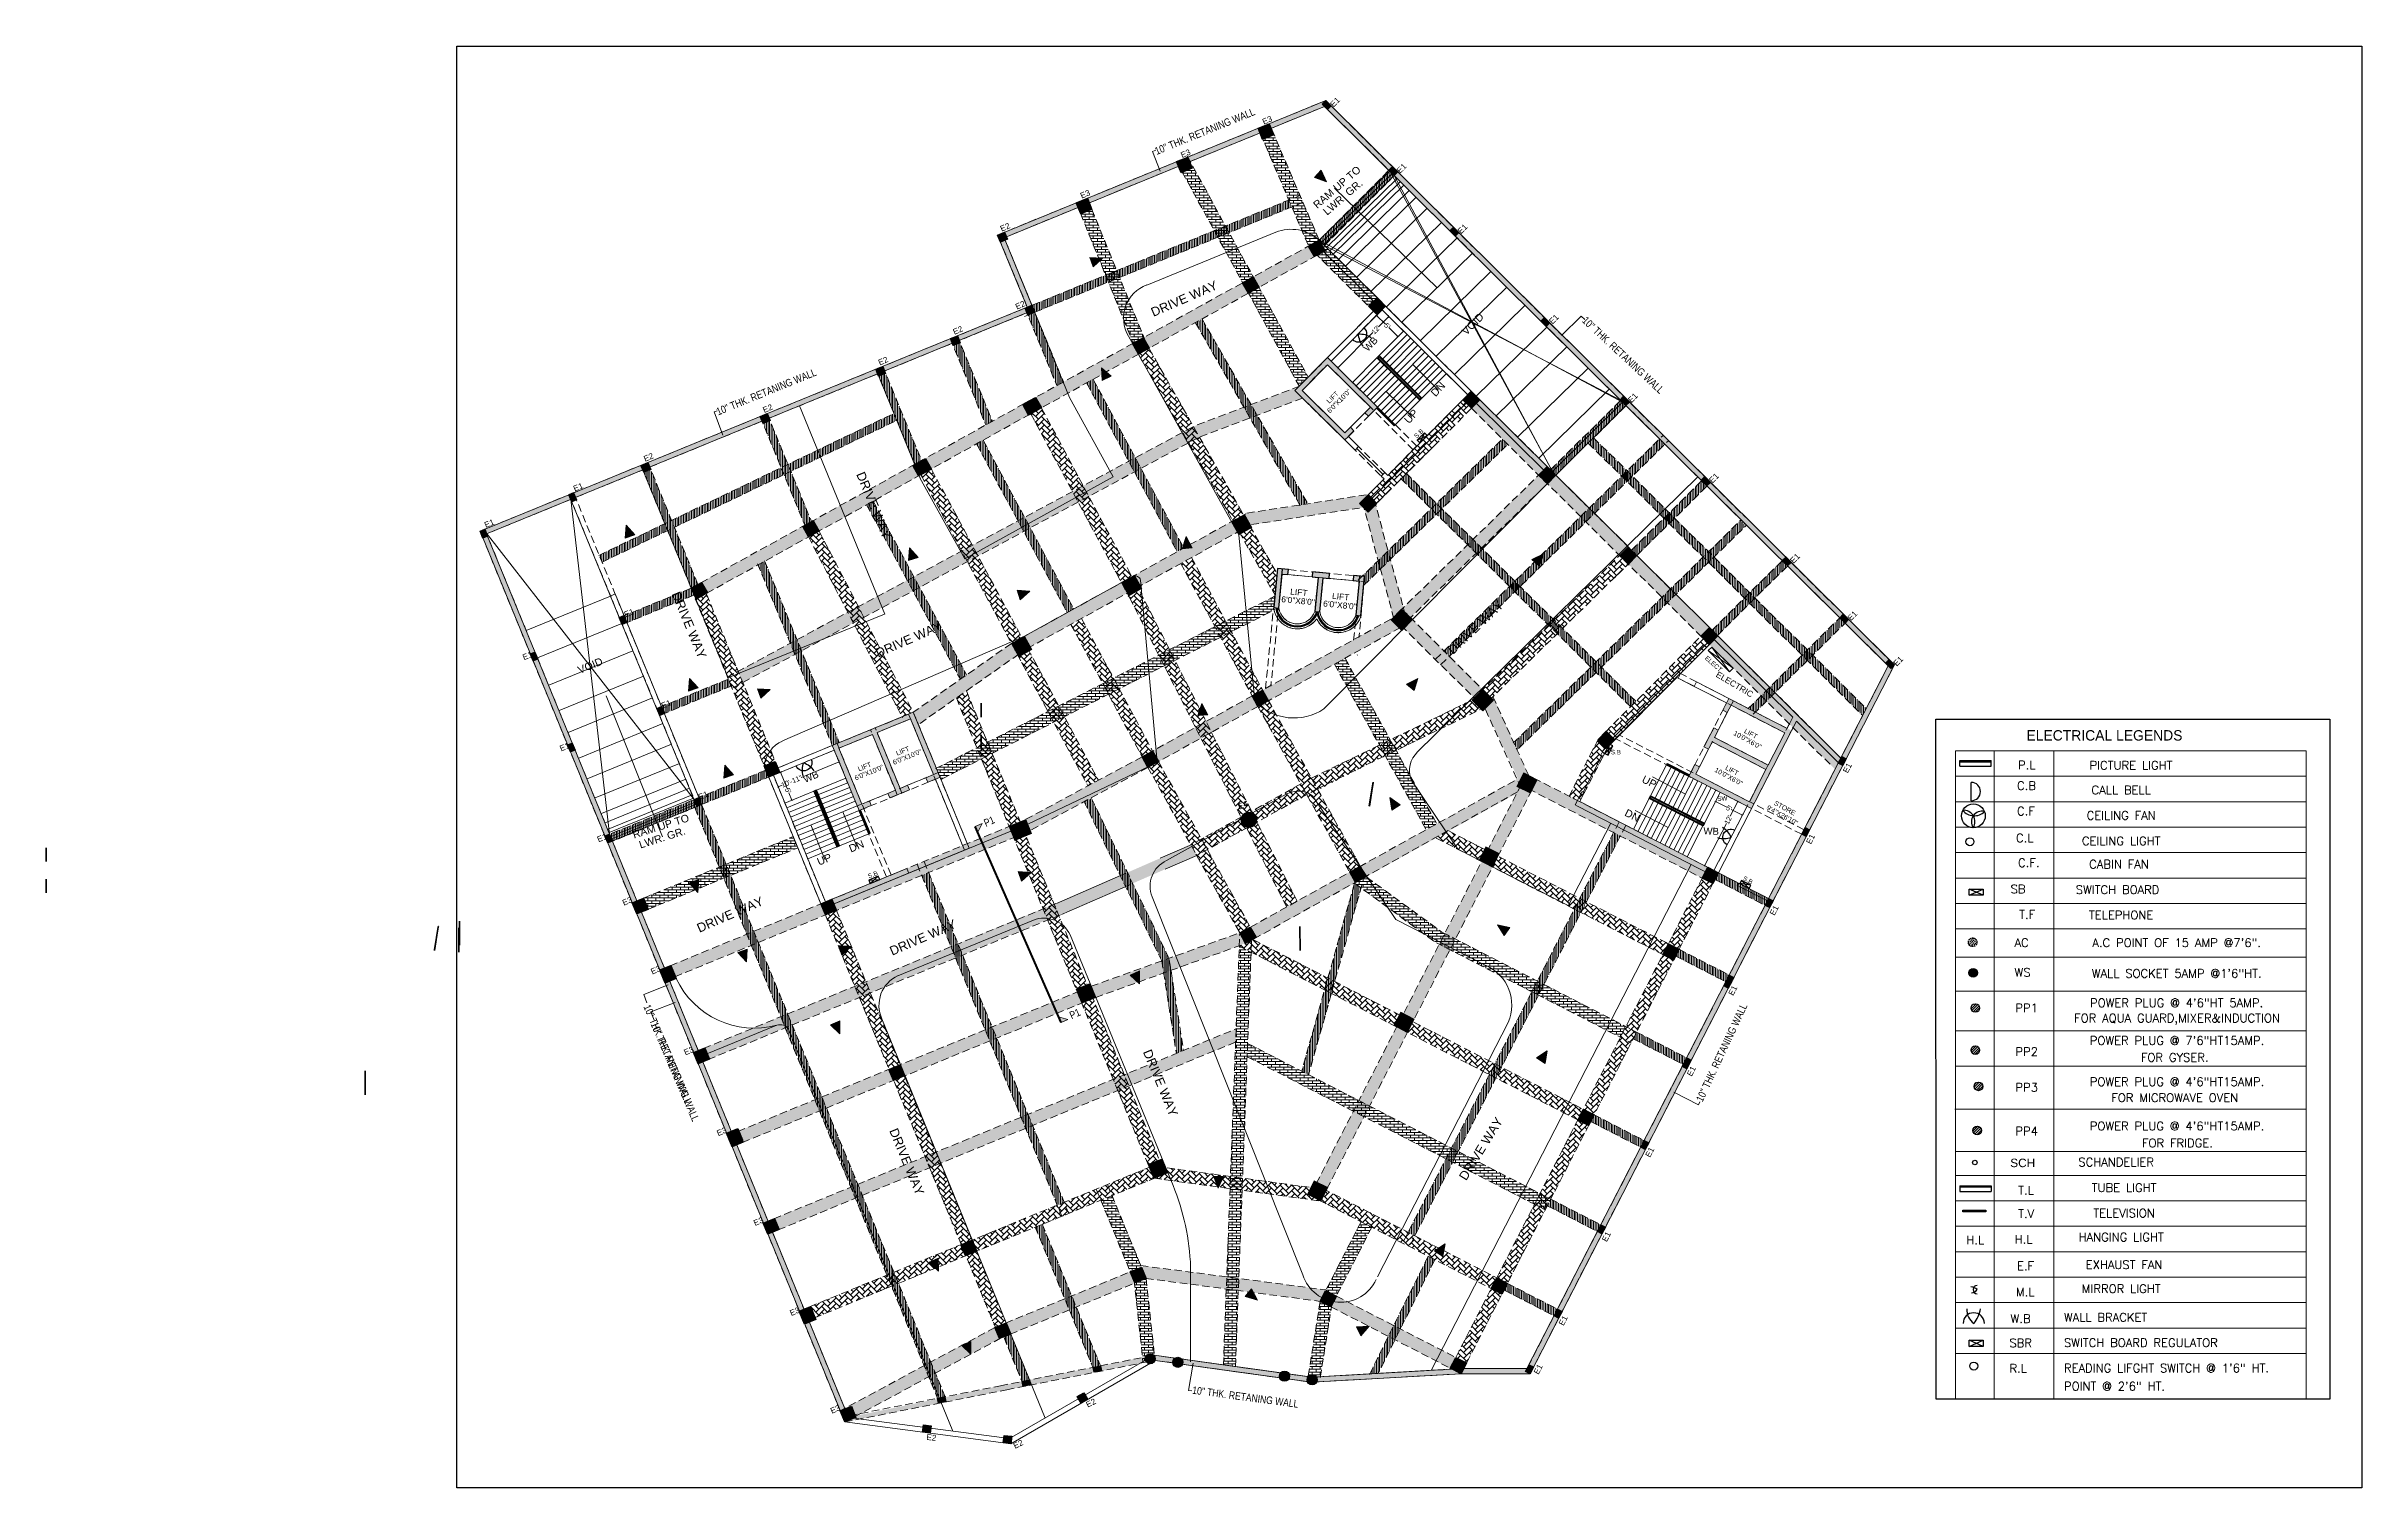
# Model space of a CAD drawing. Header units: inches. Extents: x -13956017 to 293115509, y -946740 to -305538.
# Drawn here: x 1186791 to 1191395, y -916133 to -913266 of the extents above; entities that cross this region are included whole.
import ezdxf

# ---------------------------------------------------------------- set-up
doc = ezdxf.new("R2010")
doc.units = ezdxf.units.IN
doc.header["$LTSCALE"] = 6
doc.header["$PDMODE"] = 2
doc.linetypes.add('CONTINOUS', pattern=[2000000.0, 1000000.0, 1000000.0])
doc.linetypes.add('DASHED2', pattern=[0.375, 0.25, -0.125])
for name, color, linetype in [('A-CUTOUT', 3, 'CONTINOUS'), ('CELLING', 251, 'Continuous'), ('COLL SIZE', 160, 'Continuous'), ('DIM', 7, 'Continuous'), ('door', 5, 'Continuous'), ('DRAIN', 4, 'Continuous'), ('E-WIRING', 251, 'Continuous'), ('FITTING', 24, 'Continuous'), ('line', 251, 'Continuous'), ('S_text', 7, 'Continuous'), ('SET BACK LINE', 7, 'Continuous'), ('TEXT', 250, 'Continuous'), ('trees', 5, 'Continuous'), ('TW', 5, 'Continuous'), ('WID', 4, 'Continuous')]:
    doc.layers.add(name, color=color, linetype=linetype)
for name, color, linetype, lineweight in [('col hatch', 13, 'Continuous', 30), ('COL MARK', 210, 'Continuous', 18), ('column', 240, 'Continuous', 25), ('DIM-2', 1, 'Continuous', 13), ('GRID DIM-2', 1, 'Continuous', 9), ('Hatch', 251, 'Continuous', 0), ('Jungle tree', 88, 'Continuous', 9), ('plan', 7, 'Continuous', 5), ('TEX', 250, 'Continuous', 30), ('v.b', 200, 'Continuous', 5), ('W', 250, 'Continuous', 5), ('wall', 7, 'Continuous', 30), ('wall new', 3, 'Continuous', 25)]:
    doc.layers.add(name, color=color, linetype=linetype, lineweight=lineweight)
doc.styles.add('ARI', font='arial.ttf')
doc.styles.add('ROMANS', font='romans.shx')
doc.styles.get("Standard").update_dxf_attribs({"font": 'stylu.ttf', "height": 96})
doc.styles.add('style1', font='arial.ttf')
doc.styles.add('TYTLE-TEXT', font='swissel.ttf', dxfattribs={"width": 0.75, "height": 250})
doc.linetypes.add('ZIGZAG', pattern='A,0.0001,-0.2,[131,ltypeshp.shx,S=0.2,R=0,X=-0.2,Y=0],-0.4,[131,ltypeshp.shx,S=0.2,R=180,X=0.2,Y=0],-0.2', length=0.8001)
doc.dimstyles.new('Copy of AA', dxfattribs={"dimtxt": 15, "dimasz": 4, "dimexe": 5, "dimexo": 0, "dimgap": 0.09, "dimtad": 0, "dimdec": 0, "dimzin": 0, "dimdsep": 46, "dimlunit": 3, "dimtxsty": 'ARI', "dimblk": 'ARCHTICK', "dimcen": 0.09, "dimclrt": 7, "dimadec": 0, "dimazin": 0, "dimtfac": 1, "dimtdec": 0, "dimtofl": 0, "dimtmove": 0, "dimatfit": 3, "dimfxl": 0.18, "dimtolj": 1, "dimtzin": 0, "dimlwd": 9, "dimlwe": 9, "dimarcsym": 0})
doc.dimstyles.new('Copy(2) of AA', dxfattribs={"dimtxt": 12, "dimasz": 4, "dimexe": 0.18, "dimexo": 0, "dimgap": 0.09, "dimtad": 0, "dimdec": 0, "dimzin": 0, "dimdsep": 46, "dimlunit": 3, "dimtxsty": 'ARI', "dimblk": 'OBLIQUE', "dimcen": 0.09, "dimclrd": 7, "dimclre": 7, "dimclrt": 7, "dimadec": 0, "dimazin": 0, "dimtfac": 1, "dimtdec": 0, "dimtofl": 0, "dimtmove": 0, "dimatfit": 3, "dimfxl": 1, "dimtolj": 1, "dimtzin": 0, "dimlwd": 5, "dimlwe": 5, "dimarcsym": 0})
pattern_1 = [(45, (49470.0205, -13240.949), (0, 11.494727835), [24.384, -8.128]), (135, (49475.768, -13235.202), (1e-15, 11.494727835), [24.384, -8.128])]
pattern_2 = [(0, (49470.0205, -13240.949), (0, 5.419344), []), (90, (49470.0205, -13240.949), (-8.128, 5.419344), [5.419344, -5.419344])]
pattern_3 = [(45, (58243.929, -13240.949), (0, 11.494727835), [24.384, -8.128]), (135, (58249.6764, -13235.202), (1e-15, 11.494727835), [24.384, -8.128])]
pattern_4 = [(0, (58243.929, -13240.949), (0, 5.419344), []), (90, (58243.929, -13240.949), (-8.128, 5.419344), [5.419344, -5.419344])]
pattern_5 = [(90, (58243.929, -13240.949), (-3.175, 0), [])]
pattern_6 = [(0, (-27.8192783, 2.9401021), (0, 0.001397), [0.001016, -0.000381]), (90, (-27.8192783, 2.9401021), (-0.001397, 0), [0.001016, -0.000381])]

msp = doc.modelspace()

# ---------------------------------------------------------------- texts
at = {"layer": 'COLL SIZE', "color": 31, "linetype": 'ByBlock', "true_color": 0xffc6b3, "style": 'TYTLE-TEXT', "width": 0.813384}
for rotation, p in [(22.1664, (1188999.1, -913482.3, -11383.9)), (317.0335, (1189843.7, -913813.5, -7270.9)), (22.1664, (1188127.3, -914000.5, -10574.6)), (293.2458, (1187992.5, -915211.1, -227)), (65.0293, (1190084.4, -915367.1, -7270.9)), (352.379, (1189069.1, -915946.1, -7270.9))]:
    msp.add_text('10" THK. RETANING WALL', height=15.007, rotation=rotation, dxfattribs=at).set_placement(p)
at = {"layer": 'COLL SIZE', "linetype": 'ByBlock', "style": 'TYTLE-TEXT', "width": 0.813384}
for rotation, p in [(22.1664, (1188999.1, -913482.3, -4198)), (317.0335, (1189843.7, -913813.5, -85)), (22.1664, (1188127.3, -914000.5, -3388.7)), (293.2458, (1187978.2, -915176.2, -85)), (65.0293, (1190084.4, -915367.1, -85)), (352.379, (1189069.1, -915946.1, -85))]:
    msp.add_text('10" THK. RETANING WALL', height=15.007, rotation=rotation, dxfattribs=at).set_placement(p)
at = {"layer": 'GRID DIM-2', "color": 31, "ltscale": 0.3, "true_color": 0xffc6b3, "char_height": 15, "width": 210.298, "attachment_point": 1, "rotation": 23.6191, "style": 'ARI'}
for insert in [(1188653.5, -914805.1), (1188823.9, -915187.7)]:
    msp.add_mtext('{\\fArial Narrow|b0|i0|c0|p34;P1}', dxfattribs=dict(at, insert=insert))
at = {"layer": 'plan', "color": 0, "lineweight": 25, "ltscale": 0.6, "char_height": 8.93, "attachment_point": 1, "style": 'ARI'}
for insert, rotation in [((1189509.9, -914040.1, 3707.7), 44.2188), ((1189902.1, -914665.4, 3262.6), 358.9667), ((1188423.6, -914913.1, 3262.6), 21.5988), ((1190167.7, -914916.1, 3262.6), 333.5549)]:
    msp.add_mtext_dynamic_manual_height_columns('{\\C5;S.B}', width=26.539, gutter_width=14.3, heights=[0], dxfattribs=dict(at, insert=insert, rotation=rotation))
at = {"layer": 'W', "color": 31, "ltscale": 10, "true_color": 0xffc6b3, "style": 'ARI'}
for s, p in [('LIFT', (1189342.6, -913977.4, -5165.1)), ('6\'0"X10\'0"', (1189343.6, -913996.6, -5165.1))]:
    msp.add_text(s, height=9.6, rotation=45.2698, dxfattribs=at).set_placement(p)
at = {"layer": 'wall', "style": 'ARI'}
for s, height, rotation, p in [('E1', 11.52, 44.8509, (1189350.8, -913388.1, 2490)), ('E3', 11.52, 23.7257, (1189212.2, -913422.2, 719.2)), ('E3', 11.52, 23.7257, (1189049.9, -913488.5, 5482.2)), ('RAM UP TO', 15, 40.7281, (1189318.3, -913589.9, -5977.1)), ('E1', 11.52, 44.8509, (1189483.1, -913519.7, 2561.1)), ('E3', 11.52, 23.7257, (1188850.2, -913569.3, 10316.2)), (' LWR. GR.', 15, 40.7281, (1189333.5, -913607, -5977.1)), ('E2', 11.52, 23.7257, (1188691, -913635, 375.3)), ('E1', 11.52, 44.8509, (1189604.4, -913640.2, 7324.1)), ('DRIVE WAY', 18, 23.5156, (1188992.6, -913804.4, -5741)), ('E2', 11.52, 23.7257, (1188721.2, -913790, 6086.4)), ('E2', 11.52, 23.7257, (1188597.1, -913840.1, 5371.5)), ('E1', 11.52, 44.8509, (1189785.9, -913819.7, 12087)), ('WB', 13.75, 46.2988, (1189418.7, -913874.3, -4613.6)), ('E2', 11.52, 23.7257, (1188448.6, -913901.1, 4661.7)), ('LIFT', 9.6, 45.2698, (1189342.6, -913977.4, -5165.1)), ('6\'0"X10\'0"', 9.6, 45.2698, (1189343.6, -913996.6, -5165.1)), ('DN', 15, 47.2899, (1189553.5, -913964.3, -84.6)), ('E1', 11.52, 44.8509, (1189943, -913976.3, 7324.1)), ('E2', 11.52, 23.7257, (1188219, -913995.6, 6458.5)), ('UP', 15, 47.2899, (1189500.7, -914018, -84.6)), ('E2', 11.52, 23.7257, (1187982.1, -914092.7, 6458.5)), ('E1', 11.52, 22.3416, (1187842, -914151.9, -6201)), ('DRIVE WAY', 18, 292.4406, (1188401.4, -914117.2, -9861.2)), ('E1', 11.52, 44.8509, (1190104.1, -914135.9, 7324.1)), ('E1', 11.52, 22.3416, (1187665.2, -914224.2, -6200.4)), ('E1', 11.52, 44.8509, (1190265.4, -914295.7, 7324.1)), ('E1', 11.52, 22.3416, (1187943.1, -914402.3, -7101.4)), ('DRIVE WAY', 18, 292.4406, (1188034.4, -914355.4, -7044.5)), ('6\'0"X8\'0"', 12, 354.4773, (1189246.4, -914371.7, -84.6)), ('LIFT', 12, 354.4773, (1189264.1, -914356.4, -84.6)), ('6\'0"X8\'0"', 12, 354.4773, (1189329.6, -914380.3, -84.6)), ('LIFT', 12, 354.4773, (1189347.3, -914365, -84.6)), ('DRIVE WAY', 18, 43.5103, (1189588.2, -914476.8, -5784.4)), ('DRIVE WAY', 18, 23.5156, (1188445.1, -914482.2, -6038.3)), ('E1', 11.52, 44.8509, (1190379.6, -914409.7, 12087)), ('E1', 11.52, 22.3416, (1187741.1, -914487.4, -7348)), ('ELECT.', 9, 318.5237, (1190088.3, -914484.4, -31.9)), ('ELECTRIC', 12, 329.0756, (1190109.7, -914519.2, -4053.8)), ('E1', 11.52, 44.8509, (1190470.6, -914500.2, 2421)), ('E1', 11.52, 22.3416, (1188016.9, -914583.6, -2343)), ('E1', 11.52, 22.3416, (1187814.9, -914668.8, -7347.6)), ('LIFT', 9.6, 22.3416, (1188483.1, -914677.3, -5165.1)), ('10\'0"X6\'0"', 9.6, 331.4916, (1190144.9, -914635.5, -5165.1)), ('LIFT', 9.6, 331.4916, (1190166.1, -914631.2, -5165.1)), ('WB', 13.75, 23.5156, (1188300.2, -914731.5, -4613.6)), ('6\'0"X10\'0"', 9.6, 22.3416, (1188400.8, -914726.6, -5165.1)), ('LIFT', 9.6, 22.3416, (1188407.3, -914708.5, -5165.1)), ('6\'0"X10\'0"', 9.6, 22.3416, (1188476.6, -914695.5, -5165.1)), ('10\'0"X6\'0"', 9.6, 331.4916, (1190107.4, -914708.5, -5165.1)), ('LIFT', 9.6, 331.4916, (1190128.6, -914704.1, -5165.1)), ('E1', 11.52, 62.6881, (1190373.1, -914712.8, 7425.6)), ('E1', 11.52, 22.3416, (1188090.6, -914765.2, -2342.6)), ('UP', 15, 333.0519, (1189962.3, -914729, -4053.8)), ('RAM UP TO', 15, 17.4516, (1187959.9, -914842, -9726.9)), ('E4', 11.52, 23.7257, (1189163.6, -914784.6, 5311.6)), ('DN', 15, 333.0519, (1189928, -914795.7, -4053.8)), ('SW', 9, 3.454, (1190114, -914767.3, -41.4)), ('9\'4"X26\'10"', 9.6, 331.4916, (1190210.7, -914783.4, -9049.6)), ('STORE', 9.6, 331.4916, (1190225.5, -914774.5, -9049.6)), ('E1', 11.52, 22.3416, (1187889.4, -914849.6, -7347.3)), (' LWR. GR.', 15, 17.4516, (1187967.1, -914863.6, -9726.9)), ('DN', 15, 22.3416, (1188391, -914869.9, -8022.9)), ('WB', 13.75, 357.5076, (1190085.9, -914833.4, -4613.6)), ('E1', 11.52, 62.6881, (1190299.9, -914854.3, 7425.6)), ('UP', 15, 22.3416, (1188327.7, -914895.9, -8022.9)), ('E3', 11.52, 23.7257, (1187939.7, -914975.7, 5311.6)), ('DRIVE WAY', 18, 23.5156, (1188089.8, -915029.5, -5953.7)), ('E1', 11.52, 62.6881, (1190227.4, -914996.1, 2662.7)), ('DRIVE WAY', 18, 23.5156, (1188473.1, -915075.1, -6038.3)), ('E3', 11.52, 23.7257, (1187996.2, -915112.6, 5311.6)), ('E1', 11.52, 62.6881, (1190145.2, -915155.6, 2662.7)), ('E3', 11.52, 23.7257, (1188062.1, -915273.4, 5311.6)), ('DRIVE WAY', 18, 292.4406, (1188971.5, -915266.2, -9861.2)), ('E1', 11.52, 62.6881, (1190062.8, -915316, 2662.7)), ('DRIVE WAY', 18, 58.2593, (1189614.3, -915523.7, -7835.1)), ('E3', 11.52, 23.7257, (1188127.4, -915434.1, 5311.6)), ('DRIVE WAY', 18, 292.4406, (1188467.1, -915422.9, -5933.6)), ('E1', 11.52, 62.6881, (1189980.1, -915477.2, 2662.7)), ('E3', 11.52, 23.7257, (1188200.6, -915612.8, 7663.6)), ('E1', 11.52, 62.6881, (1189893.9, -915645.2, 2662.7)), ('E3', 11.52, 23.7257, (1188272.7, -915791.9, 5311.6)), ('E1', 11.52, 62.6881, (1189808, -915812, 2662.7)), ('E1', 11.52, 62.6881, (1189758.2, -915908.9, -2100.2)), ('E3', 11.52, 23.7257, (1188353.4, -915986.3, 5310.9)), ('E2', 11.52, 26.3596, (1188862.1, -915974, 3863.7)), ('E2', 11.52, 354.0306, (1188540.8, -916038, 3863.7)), ('E2', 11.52, 26.3596, (1188717.5, -916056, 3863.7))]:
    msp.add_text(s, height=height, rotation=rotation, dxfattribs=at).set_placement(p)
at = {"layer": 'wall', "color": 31, "lineweight": 25, "true_color": 0xffc6b3, "style": 'ARI'}
for s, height, rotation, p in [('VOID', 15, 44.9175, (1189614.7, -913841.8, -8456.7)), ('6\'0"X8\'0"', 12, 354.4773, (1189246.4, -914371.7, -84.6)), ('LIFT', 12, 354.4773, (1189264.1, -914356.4, -84.6)), ('6\'0"X8\'0"', 12, 354.4773, (1189329.6, -914380.3, -84.6)), ('LIFT', 12, 354.4773, (1189347.3, -914365, -84.6)), ('VOID', 15, 22.3416, (1187852, -914514.5, -7938.2)), ('LIFT', 9.6, 22.3416, (1188483.1, -914677.3, -5165.1)), ('10\'0"X6\'0"', 9.6, 331.4916, (1190144.9, -914635.5, -5165.1)), ('LIFT', 9.6, 331.4916, (1190166.1, -914631.2, -5165.1)), ('6\'0"X10\'0"', 9.6, 22.3416, (1188400.8, -914726.6, -5165.1)), ('LIFT', 9.6, 22.3416, (1188407.3, -914708.5, -5165.1)), ('6\'0"X10\'0"', 9.6, 22.3416, (1188476.6, -914695.5, -5165.1)), ('10\'0"X6\'0"', 9.6, 331.4916, (1190107.4, -914708.5, -5165.1)), ('LIFT', 9.6, 331.4916, (1190128.6, -914704.1, -5165.1))]:
    msp.add_text(s, height=height, rotation=rotation, dxfattribs=at).set_placement(p)

# ---------------------------------------------------------------- blocks, each defined once
blk = doc.blocks.new('H')
at = {"layer": 'line', "color": 6, "linetype": 'Continuous'}
for p, q in [((112158, 24834), (111902, 24944)), ((111902, 24834), (112158, 24944))]:
    blk.add_line(p, q, dxfattribs=at)
blk.add_lwpolyline([(111902, 24834), (111902, 24944), (112158, 24944), (112158, 24834)], close=True, dxfattribs=at)
blk = doc.blocks.new('cb')
at = {"layer": 'SET BACK LINE', "color": 2, "lineweight": 25, "ltscale": 0.2}
blk.add_line((188055.8, -15385.5), (188055.8, -15372), dxfattribs=at)
blk.add_arc((188055.8, -15378.7), 6.75, 270, 90, dxfattribs=at)
blk = doc.blocks.new('RTYR')
at = {"layer": 'DRAIN', "color": 3}
for p, q in [((134683.1, -40541.4), (134686.8, -40537.7)), ((134683.5, -40539.2), (134684.6, -40538)), ((134683.7, -40542.7), (134688.1, -40538.2)), ((134684.7, -40543.5), (134689, -40539.2)), ((134686.1, -40543.9), (134689.4, -40540.6)), ((134686.1, -40543.9), (134689.4, -40540.6))]:
    blk.add_line(p, q, dxfattribs=at)
blk.add_circle((134686.2, -40540.8), 3.18, dxfattribs=at)
blk = doc.blocks.new('FDGSFG')
at = {"layer": 'SET BACK LINE', "lineweight": 25, "ltscale": 0.2}
h = blk.add_hatch(color=0, dxfattribs=at)
h.dxf.hatch_style = 1
edge = h.paths.add_edge_path()
edge.add_arc((57885.5, -39568), 4.95, 0, 360)
at = {"color": 151}
for p, q in [((57870.4, -39323.8), (57906.2, -39323.8)), ((57870.4, -39330.2), (57870.4, -39323.8)), ((57870.4, -39325.2), (57906.2, -39325.2)), ((57906.2, -39330.2), (57906.2, -39323.8)), ((57870.4, -39330.2), (57906.2, -39330.2)), ((57870.4, -39819.4), (57906.2, -39819.4))]:
    blk.add_line(p, q, dxfattribs=at)
at = {"color": 1, "linetype": 'DASHED2'}
for p, q in [((57880.1, -39533.7), (57885.9, -39527.9)), ((57880.7, -39530.3), (57882.5, -39528.5)), ((57881, -39535.7), (57887.9, -39528.8)), ((57882.5, -39537.1), (57889.3, -39530.3)), ((57884.7, -39537.7), (57889.9, -39532.6))]:
    blk.add_line(p, q, dxfattribs=at)
blk.add_circle((57885, -39532.8), 4.95, dxfattribs=at)
blk.add_circle((57887.6, -39786.2), 2.58)
at = {"layer": 'DIM', "color": 7, "linetype": 'Continuous', "lineweight": 18, "ltscale": 4}
for p, q in [((57865.2, -39976.6), (57865.2, -39312.5)), ((57865.2, -39312.5), (58268.5, -39312.5)), ((57909.9, -39312.5), (57909.9, -40058.4)), ((57978.5, -39312.5), (57978.5, -40058.4)), ((58268.5, -39312.5), (58268.5, -39976.6)), ((57865.2, -39341.8), (58268.5, -39341.8)), ((57865.2, -39371.1), (58268.5, -39371.1)), ((57865.2, -39371.1), (58268.5, -39371.1)), ((57865.2, -39400.4), (58268.5, -39400.4)), ((57865.2, -39429.6), (58268.5, -39429.6)), ((57865.2, -39458.9), (58268.5, -39458.9)), ((57865.2, -39488.2), (58268.5, -39488.2)), ((57865.2, -39517.5), (58268.5, -39517.5)), ((57865.2, -39550.1), (58268.5, -39550.1)), ((57865.2, -39588.9), (58268.5, -39588.9)), ((57865.2, -39634.8), (58268.5, -39634.8)), ((57865.2, -39675.5), (58268.5, -39675.5)), ((57864.5, -39724.7), (58267.9, -39724.7)), ((57865.2, -39773.5), (58268.5, -39773.5)), ((57865.2, -39801), (58268.5, -39801)), ((57865.2, -39830.2), (58268.5, -39830.2)), ((57865.2, -39859.5), (58268.5, -39859.5)), ((57865.2, -39888.8), (58268.5, -39888.8)), ((57865.2, -39918), (58268.5, -39918)), ((58268.5, -39947.3), (57865.2, -39947.3)), ((57865.2, -39947.3), (58268.5, -39947.3)), ((57865.2, -39976.6), (57865.2, -40005.9)), ((58268.5, -39976.6), (57865.2, -39976.6)), ((58268.5, -39976.6), (58268.5, -40005.9)), ((58268.5, -40005.9), (57865.2, -40005.9)), ((57865.2, -40005.9), (57865.2, -40058.6)), ((58268.5, -40005.9), (58268.5, -40058.6))]:
    blk.add_line(p, q, dxfattribs=at)
at = {"layer": 'DRAIN', "color": 3}
for p, q in [((57883.2, -39609.4), (57889, -39603.5)), ((57883.8, -39605.9), (57885.6, -39604.1)), ((57884.1, -39611.4), (57891, -39604.4)), ((57885.6, -39612.7), (57892.4, -39605.9)), ((57887.8, -39613.3), (57893, -39608.2)), ((57883.2, -39657.8), (57889, -39651.9)), ((57884.1, -39659.7), (57891, -39652.8)), ((57885.6, -39661.1), (57892.4, -39654.3)), ((57887.8, -39661.7), (57893, -39656.6)), ((57885.2, -39750.2), (57891, -39744.4)), ((57885.8, -39746.8), (57887.6, -39745)), ((57886.1, -39752.2), (57893, -39745.3)), ((57887.6, -39753.6), (57894.4, -39746.8)), ((57889.8, -39754.2), (57895, -39749.1))]:
    blk.add_line(p, q, dxfattribs=at)
at = {"layer": 'DRAIN', "color": 0}
blk.add_circle((57885.5, -39568), 4.95, dxfattribs=at)
at = {"layer": 'DRAIN', "color": 3}
for centre in [(57888.1, -39608.4), (57888.1, -39656.8), (57890.1, -39749.3)]:
    blk.add_circle(centre, 4.95, dxfattribs=at)
at = {"layer": 'line', "color": 151, "linetype": 'Continuous'}
for p, q in [((57870.4, -39813), (57870.4, -39819.4)), ((57870.4, -39813), (57906.2, -39813)), ((57870.4, -39814.3), (57906.2, -39814.3)), ((57906.2, -39813), (57906.2, -39819.4))]:
    blk.add_line(p, q, dxfattribs=at)
at = {"layer": 'line', "color": 7}
blk.add_lwpolyline([(57842.6, -39275.9), (58295.6, -39275.9), (58295.9, -40058.6), (57842.9, -40058.6)], close=True, dxfattribs=at)
at = {"layer": 'line', "color": 5, "linetype": 'Continuous'}
blk.add_circle((57885.8, -39387.3), 13.7, dxfattribs=at)
at = {"layer": 'line', "color": 7, "linetype": 'Continuous'}
for centre in [(57881.9, -39417.1), (57886.3, -40020.4)]:
    blk.add_circle(centre, 4.62, dxfattribs=at)
at = {"layer": 'line', "color": 5, "linetype": 'Continuous'}
for centre, radius, start, end in [((57874.5, -39394.1), 13.2, 328.6851, 93.9447), ((57886.8, -39370.5), 16.8, 218.5656, 314.8225), ((57895.7, -39394.1), 12.1, 76.1374, 214.6209)]:
    blk.add_arc(centre, radius, start, end, dxfattribs=at)
at = {"layer": 'line', "color": 74, "linetype": 'Continuous'}
for centre, radius, start, end in [((57881.7, -39942.4), 13.2, 49.1878, 83.9462), ((57881.5, -39924.7), 11.7, 280.2767, 318.8346), ((57890.3, -39932.4), 4.87, 90, 270)]:
    blk.add_arc(centre, radius, start, end, dxfattribs=at)
at = {"layer": 'line', "color": 1, "linetype": 'Continuous'}
for centre, radius, start, end in [((57886.3, -39971.3), 12.2, 0, 180), ((57897.8, -39955.4), 19.6, 177.388, 234.0932), ((57861.3, -39949.7), 33, 319.1878, 351.3076)]:
    blk.add_arc(centre, radius, start, end, dxfattribs=at)
at = {"layer": 'SET BACK LINE', "color": 0, "lineweight": 25, "ltscale": 0.2}
blk.add_lwpolyline([(57873.6, -39840.9), (57900.2, -39840.9), (57900.2, -39843.1), (57873.6, -39843.1)], close=True, dxfattribs=at)
at = {"color": 5, "linetype": 'Continuous', "xscale": 0.06317999999737367, "yscale": 0.06317999999737367, "zscale": 0.06317999999737367}
for p in [(50810.9, -41047.5), (50810.9, -41566.7)]:
    blk.add_blockref('H', p, dxfattribs=at)
at = {"layer": 'Jungle tree', "color": 2, "xscale": 1.560000000003492, "yscale": 1.560000000003492, "zscale": 1.560000000003492}
blk.add_blockref('cb', (-235483.6, -15368.6), dxfattribs=at)
at = {"layer": 'S_text', "color": 3, "linetype": 'Continuous', "lineweight": 30, "xscale": 1.560000000003492, "yscale": 1.560000000003492, "zscale": 1.560000000003492}
blk.add_blockref('RTYR', (-152218.8, 23545.1), dxfattribs=at)
at = {"layer": 'DIM', "color": 7, "linetype": 'Continuous', "lineweight": 18, "ltscale": 4, "insert": (58036.6, -39294.8), "char_height": 11.953, "attachment_point": 5}
blk.add_mtext('ELECTRICAL LEGENDS ', dxfattribs=at)
at = {"layer": 'DRAIN', "color": 3, "style": 'style1'}
blk.add_text('SCH', height=9.76, dxfattribs=at).set_placement((57928.2, -39791.5))
at = {"layer": 'TEXT', "color": 7, "linetype": 'Continuous', "lineweight": 13, "style": 'ROMANS'}
for s, height, p in [('P.L', 9.76, (57937.3, -39333.8)), ('C.B', 9.76, (57936, -39357.5)), ('C.F', 9.76, (57936, -39386.8)), ('C.L', 9.76, (57934.8, -39417.7)), ('C.F.', 9.76, (57937.3, -39446.2)), ('SB ', 9.76, (57928.6, -39476.4)), ('T.F', 9.76, (57938.5, -39505.7)), ('PP1', 9.76, (57934.2, -39613.2)), ('PP2', 9.76, (57934.2, -39663.5)), ('PP3', 9.76, (57934.2, -39704.6)), ('PP4', 9.76, (57934.2, -39754.9)), ('SCHANDELIER', 9.758, (58006.6, -39790.6)), ('T.L', 9.76, (57937.3, -39823)), ('T.V', 9.76, (57937.3, -39850)), ('H.L', 9.76, (57877.7, -39880.2)), ('H.L', 9.76, (57933.3, -39879.5)), ('E.F', 9.76, (57936, -39910)), ('M.L', 9.76, (57934.8, -39940.1)), ('W.B', 9.76, (57928.6, -39970.6)), ('WALL BRACKET', 9.758, (57990, -39969.1)), ('SBR', 9.76, (57927.4, -39998.6)), ('SWITCH BOARD REGULATOR', 9.758, (57990, -39998.4)), ('R.L', 9.76, (57927.4, -40027.9)), ('READING LIFGHT SWITCH @ 1\'6" HT.', 9.758, (57990, -40027.6)), ('POINT @ 2\'6" HT.', 9.758, (57990, -40048.4))]:
    blk.add_text(s, height=height, dxfattribs=at).set_placement(p)
at = {"layer": 'TEXT', "linetype": 'Continuous', "lineweight": 13, "style": 'ROMANS'}
for s, p in [('AC', (57933.2, -39538.1)), ('WS', (57933.2, -39572.3))]:
    blk.add_text(s, height=9.76, dxfattribs=at).set_placement(p)
at = {"layer": 'TEXT', "color": 7, "linetype": 'Continuous', "lineweight": 13, "attachment_point": 5, "style": 'ROMANS'}
for s, insert, char_height, width in [('PICTURE LIGHT', (58067.1, -39329.2), 9.758, 140.154), ('FOR AQUA GUARD,MIXER&INDUCTION', (58120, -39621.5), 9.758, 301.229), ('FOR GYSER.', (58117.4, -39665.3), 9.76, 103.707), ('FOR MICROWAVE OVEN', (58117.4, -39711.6), 9.758, 213.607), (' EXHAUST FAN', (58055.8, -39903.8), 9.758, 211.072)]:
    blk.add_mtext(s, dxfattribs=dict(at, insert=insert, char_height=char_height, width=width))
for s, insert, char_height in [('CALL BELL', (58055.8, -39357.6), 9.76), ('CEILING FAN', (58055.8, -39386.9), 9.758), ('CEILING LIGHT ', (58055.8, -39416.2), 9.758), ('CABIN FAN', (58053.3, -39443), 9.76), ('SWITCH BOARD', (58051.7, -39472.3), 9.758), ('TELEPHONE', (58055.8, -39501.5), 9.76), ('A.C POINT OF 15 AMP @7\'6".', (58119.7, -39533.3), 9.758), ('WALL SOCKET 5AMP @1\'6"HT.', (58119.7, -39568.7), 9.758), ('POWER PLUG @ 4\'6"HT 5AMP.', (58119.6, -39602.5), 9.758), ('POWER PLUG @ 7\'6"HT15AMP.', (58120.1, -39645.8), 9.758), ('POWER PLUG @ 4\'6"HT15AMP.', (58120.1, -39693.3), 9.758), ('POWER PLUG @ 4\'6"HT15AMP.', (58120.1, -39744.2), 9.758), ('FOR FRIDGE.', (58120.5, -39763.7), 9.758), (' TUBE LIGHT', (58055.8, -39815.1), 9.758), (' TELEVISION', (58055.8, -39844.4), 9.758), ('HANGING LIGHT ', (58055.8, -39872), 9.758), ('MIRROR LIGHT', (58055.8, -39931.4), 9.758)]:
    blk.add_mtext(s, dxfattribs=dict(at, insert=insert, char_height=char_height))
blk = doc.blocks.new('_Oblique')
at = {"layer": 'DIM', "color": 0, "lineweight": -2}
blk.add_line((-0.5, -0.5), (0.5, 0.5), dxfattribs=at)
blk = doc.blocks.new('_ARCHTICK')
at = {"color": 0, "linetype": 'ByBlock', "const_width": 0.15}
blk.add_lwpolyline([(-0.5, -0.5), (0.5, 0.5)], dxfattribs=at)
blk = doc.blocks.new('*D37')
at = {"layer": 'Defpoints', "color": 0, "ltscale": 10, "transparency": 16777216}
for p in [(1188253.2, -914709.2, 3969.1), (1188273.9, -914765.6), (1188276, -914764.7, 3969.1)]:
    blk.add_point(p, dxfattribs=at)
at = {"layer": 'W', "color": 0, "lineweight": 9, "ltscale": 10, "transparency": 16777216}
for p, q in [((1188253.2, -914709.2), (1188246.4, -914712)), ((1188251.1, -914710.1), (1188264.4, -914742.5)), ((1188273.9, -914765.6), (1188268, -914751.2)), ((1188276, -914764.7), (1188269.3, -914767.5))]:
    blk.add_line(p, q, dxfattribs=at)
at = {"layer": 'W', "color": 0, "lineweight": 9, "ltscale": 10, "transparency": 16777216, "xscale": 4, "yscale": 4, "zscale": 4}
for p, rotation in [((1188251.1, -914710.1), 112.3415615752319), ((1188273.9, -914765.6), 292.3415615752318)]:
    blk.add_blockref('_ARCHTICK', p, dxfattribs=dict(at, rotation=rotation))
at = {"layer": 'W', "color": 7, "ltscale": 10, "transparency": 16777216, "insert": (1188266.2, -914746.8), "char_height": 10, "attachment_point": 5, "rotation": 292.3416, "style": 'ARI'}
blk.add_mtext("\\A1;5'", dxfattribs=at)
blk = doc.blocks.new('*D38')
at = {"layer": 'Defpoints', "color": 0, "ltscale": 10, "transparency": 16777216}
for p in [(1188364.8, -914682.5, 3969.1), (1188367.6, -914689.3), (1188243.6, -914732.3, 3969.1)]:
    blk.add_point(p, dxfattribs=at)
at = {"layer": 'W', "color": 0, "lineweight": 9, "ltscale": 10, "transparency": 16777216}
for p, q in [((1188367.6, -914689.3), (1188292.4, -914720.2)), ((1188364.8, -914682.5), (1188369.5, -914694)), ((1188243.6, -914732.3), (1188248.3, -914743.8)), ((1188246.4, -914739.1), (1188254.2, -914736))]:
    blk.add_line(p, q, dxfattribs=at)
at = {"layer": 'W', "color": 0, "lineweight": 9, "ltscale": 10, "transparency": 16777216, "xscale": 4, "yscale": 4, "zscale": 4}
for p, rotation in [((1188367.6, -914689.3), 22.34156157512892), ((1188246.4, -914739.1), 202.341561575129)]:
    blk.add_blockref('_ARCHTICK', p, dxfattribs=dict(at, rotation=rotation))
at = {"layer": 'W', "color": 7, "ltscale": 10, "transparency": 16777216, "insert": (1188273.3, -914728.1), "char_height": 10, "attachment_point": 5, "rotation": 22.3416, "style": 'ARI'}
blk.add_mtext('\\A1;10\'-11"', dxfattribs=at)
blk = doc.blocks.new('*D39')
at = {"layer": 'Defpoints', "color": 0, "ltscale": 10, "transparency": 16777216}
for p in [(1190152.2, -914766.9, 3969.1), (1190154.4, -914768), (1190086.4, -914895, 3969.1)]:
    blk.add_point(p, dxfattribs=at)
at = {"layer": 'W', "color": 0, "lineweight": 9, "ltscale": 10, "transparency": 16777216}
for p, q in [((1190154.4, -914768), (1190139.3, -914797.4)), ((1190152.2, -914766.9), (1190158.8, -914770.3)), ((1190088.6, -914896.1), (1190131.9, -914811.8)), ((1190086.4, -914895), (1190093, -914898.4))]:
    blk.add_line(p, q, dxfattribs=at)
at = {"layer": 'W', "color": 0, "lineweight": 9, "ltscale": 10, "transparency": 16777216, "xscale": 4, "yscale": 4, "zscale": 4}
for p, rotation in [((1190154.4, -914768), 62.80782538406256), ((1190088.6, -914896.1), 242.8078253840625)]:
    blk.add_blockref('_ARCHTICK', p, dxfattribs=dict(at, rotation=rotation))
at = {"layer": 'W', "color": 7, "ltscale": 10, "transparency": 16777216, "insert": (1190135.6, -914804.6), "char_height": 10, "attachment_point": 5, "rotation": 62.8078, "style": 'ARI'}
blk.add_mtext("\\A1;12'", dxfattribs=at)
blk = doc.blocks.new('*D40')
at = {"layer": 'Defpoints', "color": 0, "ltscale": 10, "transparency": 16777216}
for p in [(1190112.5, -914764, 3969.1), (1190163.7, -914795.6), (1190165.9, -914791.4, 3969.1)]:
    blk.add_point(p, dxfattribs=at)
at = {"layer": 'W', "color": 0, "lineweight": 9, "ltscale": 10, "transparency": 16777216}
for p, q in [((1190112.5, -914764), (1190108, -914772.6)), ((1190110.3, -914768.2), (1190132.8, -914779.7)), ((1190163.7, -914795.6), (1190141.2, -914784)), ((1190165.9, -914791.4), (1190161.4, -914800))]:
    blk.add_line(p, q, dxfattribs=at)
at = {"layer": 'W', "color": 0, "lineweight": 9, "ltscale": 10, "transparency": 16777216, "xscale": 4, "yscale": 4, "zscale": 4}
for p, rotation in [((1190110.3, -914768.2), 152.8078253841191), ((1190163.7, -914795.6), 332.8078253841191)]:
    blk.add_blockref('_ARCHTICK', p, dxfattribs=dict(at, rotation=rotation))
at = {"layer": 'W', "color": 7, "ltscale": 10, "transparency": 16777216, "insert": (1190137, -914781.9), "char_height": 10, "attachment_point": 5, "rotation": 332.8078, "style": 'ARI'}
blk.add_mtext("\\A1;5'", dxfattribs=at)
blk = doc.blocks.new('*D41')
at = {"layer": 'Defpoints', "color": 0, "ltscale": 10, "transparency": 16777216}
for p in [(1189458.9, -913801.7, 3969.1), (1189460.8, -913803.5), (1189357.5, -913903.8, 3969.1)]:
    blk.add_point(p, dxfattribs=at)
at = {"layer": 'W', "color": 0, "lineweight": 9, "ltscale": 10, "transparency": 16777216}
for p, q in [((1189460.8, -913803.5), (1189440.4, -913824.1)), ((1189458.9, -913801.7), (1189464.3, -913807)), ((1189359.3, -913905.7), (1189428.9, -913835.6)), ((1189357.5, -913903.8), (1189362.9, -913909.2))]:
    blk.add_line(p, q, dxfattribs=at)
at = {"layer": 'W', "color": 0, "lineweight": 9, "ltscale": 10, "transparency": 16777216, "xscale": 4, "yscale": 4, "zscale": 4}
for p, rotation in [((1189460.8, -913803.5), 45.20233133903255), ((1189359.3, -913905.7), 225.2023313390326)]:
    blk.add_blockref('_ARCHTICK', p, dxfattribs=dict(at, rotation=rotation))
at = {"layer": 'W', "color": 7, "ltscale": 10, "transparency": 16777216, "insert": (1189434.7, -913829.8), "char_height": 10, "attachment_point": 5, "rotation": 45.2023, "style": 'ARI'}
blk.add_mtext("\\A1;12'", dxfattribs=at)
blk = doc.blocks.new('*D42')
at = {"layer": 'Defpoints', "color": 0, "ltscale": 10, "transparency": 16777216}
for p in [(1189436.3, -913801.3), (1189441.9, -913795.6, 3969.1), (1189484.5, -913837.9, 3969.1)]:
    blk.add_point(p, dxfattribs=at)
at = {"layer": 'W', "color": 0, "lineweight": 9, "ltscale": 10, "transparency": 16777216}
for p, q in [((1189441.9, -913795.6), (1189432.8, -913804.8)), ((1189436.3, -913801.3), (1189454.2, -913819.1)), ((1189478.9, -913843.6), (1189460.9, -913825.7)), ((1189484.5, -913837.9), (1189475.3, -913847.1))]:
    blk.add_line(p, q, dxfattribs=at)
at = {"layer": 'W', "color": 0, "lineweight": 9, "ltscale": 10, "transparency": 16777216, "xscale": 4, "yscale": 4, "zscale": 4}
for p, rotation in [((1189436.3, -913801.3), 135.2023313391962), ((1189478.9, -913843.6), 315.2023313391962)]:
    blk.add_blockref('_ARCHTICK', p, dxfattribs=dict(at, rotation=rotation))
at = {"layer": 'W', "color": 7, "ltscale": 10, "transparency": 16777216, "insert": (1189457.6, -913822.4), "char_height": 10, "attachment_point": 5, "rotation": 315.2023, "style": 'ARI'}
blk.add_mtext("\\A1;5'", dxfattribs=at)
blk = doc.blocks.new('RRR')
at = {"layer": 'line', "color": 1, "linetype": 'Continuous'}
for centre, radius, start, end in [((195983.5, -95848.3), 29.7, 276.0538, 310.8122), ((195983, -95888.1), 26.4, 41.1654, 79.7233), ((196002.9, -95870.7), 11, 90, 270)]:
    blk.add_arc(centre, radius, start, end, dxfattribs=at)
blk = doc.blocks.new('SB')
at = {"layer": 'W', "color": 6, "linetype": 'ByBlock', "lineweight": 25}
for p, q in [((196907.8, -96527.1), (196884.1, -96518.6)), ((196884.1, -96527.1), (196907.8, -96518.6))]:
    blk.add_line(p, q, dxfattribs=at)
blk.add_lwpolyline([(196884.1, -96518.6), (196907.8, -96518.6), (196907.8, -96527.1), (196884.1, -96527.1)], close=True, dxfattribs=at)
blk = doc.blocks.new('sdfdsf')
at = {"lineweight": -3}
blk.add_hatch(color=7, dxfattribs=at).paths.add_polyline_path([(23236.7, 14983.3), (23242.1, 14983.3), (23242.1, 15029.5), (23236.7, 15029.5)])
at = {"layer": 'Hatch'}
h = blk.add_hatch(dxfattribs=at)
h.set_pattern_fill('ANGLE', color=5, scale=0.0002)
h.set_pattern_definition(pattern_6)
h.paths.add_polyline_path([(23236.4, 15029.5), (23242.4, 15029.5), (23242.4, 15030.4), (23236.4, 15030.4)])
h = blk.add_hatch(dxfattribs=at)
h.set_pattern_fill('ANGLE', color=5, scale=0.0002)
h.set_pattern_definition(pattern_6)
h.paths.add_polyline_path([(23236.4, 14983.3), (23242.4, 14983.3), (23242.4, 14982.4), (23236.4, 14982.4)])
for p, q in [((23242.4, 15030.4), (23236.4, 14982.4)), ((23242.4, 14982.4), (23236.4, 15030.4))]:
    blk.add_line(p, q)
at = {"layer": 'CELLING', "color": 5}
for points in [[(23236.4, 14982.4), (23242.4, 14982.4), (23242.4, 15030.4), (23236.4, 15030.4)], [(23242.4, 15029.5), (23236.4, 15029.5), (23236.4, 15030.4), (23242.4, 15030.4)], [(23236.4, 15029.5), (23242.4, 15029.5), (23242.4, 15030.4), (23236.4, 15030.4)], [(23236.7, 14983.3), (23242.1, 14983.3), (23242.1, 15029.5), (23236.7, 15029.5)], [(23236.4, 14983.3), (23242.4, 14983.3), (23242.4, 14982.4), (23236.4, 14982.4)], [(23236.4, 14983.3), (23242.4, 14983.3), (23242.4, 14982.4), (23236.4, 14982.4)]]:
    blk.add_lwpolyline(points, close=True, dxfattribs=at)

# ---------------------------------------------------------------- dimensions: what is measured, and where the dimension line sits
at = {"layer": 'W', "ltscale": 10}
for base, p1, p2, angle, picture, middle in [((1189460.8, -913803.5, -84.6), (1189357.5, -913903.8, 3884.5), (1189458.9, -913801.7, 3884.5), 45.2023, '*D41', (1189434.7, -913829.8, -84.6)), ((1188367.6, -914689.3, -84.6), (1188243.6, -914732.3, 3884.5), (1188364.8, -914682.5, 3884.5), 22.3416, '*D38', (1188273.3, -914728.1, -84.6)), ((1188273.9, -914765.6, -84.6), (1188253.2, -914709.2, 3884.5), (1188276, -914764.7, 3884.5), 292.3416, '*D37', (1188266.2, -914746.8, -84.6)), ((1190154.4, -914768, -84.6), (1190086.4, -914895, 3884.5), (1190152.2, -914766.9, 3884.5), 62.8078, '*D39', (1190135.6, -914804.6, -84.6))]:
    dim = msp.add_linear_dim(base=base, p1=p1, p2=p2, angle=angle, dimstyle='Copy of AA', override={"dimtxt": 10}, dxfattribs=at)
    dim.commit()
    dim.dimension.update_dxf_attribs({"geometry": picture, "text_midpoint": middle, "dimtype": 129})
for p1, p2, distance, picture, middle in [((1189484.5, -913837.9, 3884.5), (1189441.9, -913795.6, 3884.5), 7.9, '*D42', (1189457.6, -913822.4, -84.6)), ((1190112.5, -914764, 3884.5), (1190165.9, -914791.4, 3884.5), -4.7, '*D40', (1190137, -914781.9, -84.6))]:
    dim = msp.add_aligned_dim(p1=p1, p2=p2, distance=distance, dimstyle='Copy of AA', override={"dimtxt": 10}, dxfattribs=at)
    dim.commit()
    dim.dimension.update_dxf_attribs({"geometry": picture, "text_midpoint": middle})

# ---------------------------------------------------------------- hatches: boundary and pattern name
at = {"layer": 'A-CUTOUT', "lineweight": 0, "ltscale": 0.3, "true_color": 0xffc6b3}
h = msp.add_hatch(dxfattribs=at)
h.set_pattern_fill('AR-BRSTD', color=31, scale=0.08)
h.set_pattern_definition(pattern_4)
h.paths.add_polyline_path([(1189249.5, -913482), (1189232.4, -913441.9), (1189210.2, -913451.1), (1189297.4, -913654.9), (1189302.3, -913664.4), (1189318.2, -913681.6), (1189420.4, -913783.2), (1189437.3, -913766.1), (1189322.3, -913651.9)])
h = msp.add_hatch(dxfattribs=at)
h.set_pattern_fill('AR-BRSTD', color=31, scale=0.08)
h.set_pattern_definition(pattern_4)
h.paths.add_polyline_path([(1189256.1, -913893.5), (1189050.2, -913516.7), (1189072.5, -913507.6), (1189253.3, -913838.4), (1189299.5, -913922.9), (1189282.6, -913941.9)])
h = msp.add_hatch(dxfattribs=at)
h.set_pattern_fill('AR-BRSTD', color=31, scale=0.08)
h.set_pattern_definition(pattern_4)
h.paths.add_polyline_path([(1188875.6, -913603.6), (1188973.7, -913845), (1188952.6, -913856.7), (1188848.1, -913599.6), (1188870.3, -913590.6)])
h = msp.add_hatch(dxfattribs=at)
h.set_pattern_fill('AR-BRSTD', color=31, scale=0.08)
h.set_pattern_definition(pattern_4)
h.paths.add_polyline_path([(1188114.3, -914321.2), (1188475, -914121.4), (1188721, -913985.1), (1188924.6, -913872.3), (1189071.6, -913790.8), (1189243.9, -913695.3), (1189301.3, -913663.5), (1189312.9, -913684.5), (1189209.3, -913741.9), (1189043, -913834.1), (1188918.2, -913903.2), (1188786.6, -913976.2), (1188576.5, -914092.6), (1188380.9, -914201), (1188232.8, -914283), (1188105.8, -914353.4), (1188094.2, -914332.4)])
h = msp.add_hatch(dxfattribs=at)
h.set_pattern_fill('AR-BRSTD', color=31, scale=0.08)
h.set_pattern_definition(pattern_2)
h.paths.add_polyline_path([(1188168.7, -914513.3), (1188168.7, -914513.3), (1188174.5, -914527.3), (1188176.6, -914531.2), (1188179.7, -914529.5), (1189084.2, -914043.1), (1189289.1, -913965.7), (1189273.6, -913945.9), (1189072.8, -914022), (1188970.7, -914076.9), (1188665.4, -914241.1), (1188434.9, -914365), (1188167, -914509.1)])
h = msp.add_hatch(dxfattribs=at)
h.set_pattern_fill('AR-BRSTD', color=31, scale=0.08)
h.set_pattern_definition(pattern_2)
h.paths.add_polyline_path([(1189641.7, -913969.1), (1190359.5, -914681.8), (1190348, -914704.3), (1190342.6, -914698.9), (1189624.8, -913986.1)])
h = msp.add_hatch(dxfattribs=at)
h.set_pattern_fill('AR-BRSTD', color=31, scale=0.08)
h.set_pattern_definition(pattern_2)
h.paths.add_polyline_path([(1188561, -914702.2), (1188562.7, -914706.3), (1188570.5, -914724.3), (1188719.3, -914648.6), (1188884.9, -914564.3), (1188988.6, -914511.5), (1189076.7, -914466.7), (1189181, -914413.6), (1189231, -914388.2), (1189233.5, -914360), (1189144.9, -914404.8), (1189058.8, -914448.9), (1188933.4, -914512.7), (1188826.3, -914567.2), (1188700.4, -914631.3), (1188612.8, -914675.8)])
h = msp.add_hatch(dxfattribs=at)
h.set_pattern_fill('AR-BRSTD', color=31, scale=0.08)
h.set_pattern_definition(pattern_4)
h.paths.add_polyline_path([(1189517.4, -914792.4), (1189352.6, -914495), (1189373.6, -914483.4), (1189509.9, -914729.4), (1189556.1, -914812.7), (1189535.1, -914824.3)])
h = msp.add_hatch(dxfattribs=at)
h.set_pattern_fill('AR-BRSTD', color=31, scale=0.08)
h.set_pattern_definition(pattern_4)
h.paths.add_polyline_path([(1188006.9, -914949), (1188276.3, -914838.2), (1188285.5, -914860.4), (1187987.8, -914982.8), (1187978.6, -914960.6)])
h = msp.add_hatch(dxfattribs=at)
h.set_pattern_fill('AR-BRSTD', color=31, scale=0.08)
h.set_pattern_definition(pattern_2)
h.paths.add_polyline_path([(1188147.5, -915239.2), (1188100.6, -915258.6), (1188109.7, -915280.6), (1188857.5, -914972.1), (1188990.6, -914914.1), (1189078.8, -914875.6), (1189073, -914865.1), (1189067.1, -914854.5), (1188973.9, -914895.2), (1188838.4, -914954.3)])
h = msp.add_hatch(dxfattribs=at)
h.set_pattern_fill('AR-BRSTD', color=31, scale=0.08)
h.set_pattern_definition(pattern_4)
h.paths.add_polyline_path([(1189914.1, -915233.7), (1189921.1, -915237.2), (1189932, -915215.9), (1189566.4, -915028.1), (1189415.5, -914918), (1189392.4, -914930.8), (1189434.1, -914961.2), (1189552.3, -915047.5), (1189555.5, -915049.4), (1189758.3, -915153.6)])
h = msp.add_hatch(dxfattribs=at)
h.set_pattern_fill('AR-BRSTD', color=31, scale=0.08)
h.set_pattern_definition(pattern_4)
h.paths.add_polyline_path([(1189134.4, -915821.1), (1189149.9, -915409.6), (1189159.9, -915144.8), (1189163.2, -915055.9), (1189186.8, -915068), (1189181.6, -915206), (1189171.9, -915461.7), (1189164.6, -915656.8), (1189156.8, -915863.8), (1189155.7, -915892.2), (1189131.8, -915888.9)])
h = msp.add_hatch(dxfattribs=at)
h.set_pattern_fill('AR-BRSTD', color=31, scale=0.08)
h.set_pattern_definition(pattern_4)
h.paths.add_polyline_path([(1188239, -915597.7), (1189157, -915220.5), (1189156, -915246.8), (1188248.2, -915619.8)])
h = msp.add_hatch(dxfattribs=at)
h.set_pattern_fill('AR-BRSTD', color=31, scale=0.08)
h.set_pattern_definition([(0, (58330.0704, -13073.283), (0, 5.419344), []), (90, (58330.07, -13073.283), (-8.128, 5.419344), [5.419344, -5.419344])])
h.paths.add_polyline_path([(1189537.6, -915460.1), (1189771.7, -915580.4), (1189782.7, -915559.1), (1189180, -915249.4), (1189179, -915275.9)])
h = msp.add_hatch(dxfattribs=at)
h.set_pattern_fill('AR-BRSTD', color=31, scale=0.08)
h.set_pattern_definition(pattern_2)
h.paths.add_polyline_path([(1188910.3, -915552.3), (1188977.9, -915715.6), (1188994.7, -915869.7), (1188971.9, -915882.2), (1188954.5, -915722.9), (1188888.1, -915561.4)])
h = msp.add_hatch(dxfattribs=at)
h.set_pattern_fill('AR-BRSTD', color=31, scale=0.08)
h.set_pattern_definition(pattern_2)
h.paths.add_polyline_path([(1189392.9, -915628.5), (1189324.1, -915762.5), (1189300.2, -915912.4), (1189308.8, -915913.6), (1189324.5, -915912.5), (1189347.2, -915770), (1189426.7, -915615.1), (1189405.4, -915604.1)])
at = {"layer": 'col hatch', "lineweight": 25, "ltscale": 100, "true_color": 0xffc6b3}
h = msp.add_hatch(color=31, dxfattribs=at)
h.dxf.hatch_style = 1
h.paths.add_polyline_path([(1188682.7, -913641.5), (1188696.5, -913635.8), (1188702.2, -913649.7), (1188688.4, -913655.4)])
at = {"layer": 'col hatch', "ltscale": 100, "true_color": 0x52271e}
h = msp.add_hatch(color=19, dxfattribs=at)
h.dxf.hatch_style = 1
h.paths.add_polyline_path([(1188682.7, -913641.5), (1188696.5, -913635.8), (1188702.2, -913649.7), (1188688.4, -913655.4)])
at = {"layer": 'col hatch', "lineweight": 25, "ltscale": 100, "true_color": 0xffc6b3}
h = msp.add_hatch(color=31, dxfattribs=at)
h.dxf.hatch_style = 1
h.paths.add_polyline_path([(1188737.3, -913786.9), (1188751.2, -913781.2), (1188756.9, -913795.1), (1188743, -913800.8)])
at = {"layer": 'col hatch', "ltscale": 100, "true_color": 0x52271e}
h = msp.add_hatch(color=19, dxfattribs=at)
h.dxf.hatch_style = 1
h.paths.add_polyline_path([(1188737.3, -913786.9), (1188751.2, -913781.2), (1188756.9, -913795.1), (1188743, -913800.8)])
at = {"layer": 'col hatch', "lineweight": 25, "ltscale": 100, "true_color": 0xffc6b3}
h = msp.add_hatch(color=31, dxfattribs=at)
h.dxf.hatch_style = 1
h.paths.add_polyline_path([(1188588.9, -913847.6), (1188602.8, -913842), (1188608.5, -913855.8), (1188594.6, -913861.5)])
at = {"layer": 'col hatch', "ltscale": 100, "true_color": 0x52271e}
h = msp.add_hatch(color=19, dxfattribs=at)
h.dxf.hatch_style = 1
h.paths.add_polyline_path([(1188588.9, -913847.6), (1188602.8, -913842), (1188608.5, -913855.8), (1188594.6, -913861.5)])
at = {"layer": 'col hatch', "lineweight": 25, "ltscale": 100, "true_color": 0xffc6b3}
h = msp.add_hatch(color=31, dxfattribs=at)
h.dxf.hatch_style = 1
h.paths.add_polyline_path([(1188440.6, -913908.4), (1188454.5, -913902.7), (1188460.1, -913916.6), (1188446.3, -913922.3)])
at = {"layer": 'col hatch', "ltscale": 100, "true_color": 0x52271e}
h = msp.add_hatch(color=19, dxfattribs=at)
h.dxf.hatch_style = 1
h.paths.add_polyline_path([(1188440.6, -913908.4), (1188454.5, -913902.7), (1188460.1, -913916.6), (1188446.3, -913922.3)])
at = {"layer": 'col hatch', "lineweight": 25, "ltscale": 100, "true_color": 0xffc6b3}
h = msp.add_hatch(color=31, dxfattribs=at)
h.dxf.hatch_style = 1
h.paths.add_polyline_path([(1188210.7, -914002.5), (1188224.6, -913996.8), (1188230.3, -914010.7), (1188216.4, -914016.4)])
at = {"layer": 'col hatch', "ltscale": 100, "true_color": 0x52271e}
h = msp.add_hatch(color=19, dxfattribs=at)
h.dxf.hatch_style = 1
h.paths.add_polyline_path([(1188210.7, -914002.5), (1188224.6, -913996.8), (1188230.3, -914010.7), (1188216.4, -914016.4)])
at = {"layer": 'col hatch', "lineweight": 25, "ltscale": 100, "true_color": 0xffc6b3}
h = msp.add_hatch(color=31, dxfattribs=at)
h.dxf.hatch_style = 1
h.paths.add_polyline_path([(1187973.5, -914099.6), (1187987.4, -914093.9), (1187993.1, -914107.8), (1187979.2, -914113.4)])
at = {"layer": 'col hatch', "ltscale": 100, "true_color": 0x52271e}
h = msp.add_hatch(color=19, dxfattribs=at)
h.dxf.hatch_style = 1
h.paths.add_polyline_path([(1187973.5, -914099.6), (1187987.4, -914093.9), (1187993.1, -914107.8), (1187979.2, -914113.4)])
h = msp.add_hatch(color=19, dxfattribs=at)
h.dxf.hatch_style = 1
h.paths.add_polyline_path([(1188841.2, -915952), (1188854.2, -915944.5), (1188861.7, -915957.4), (1188848.8, -915965)])
h = msp.add_hatch(color=19, dxfattribs=at)
h.dxf.hatch_style = 1
h.paths.add_polyline_path([(1188535.7, -916008), (1188550.6, -916009.9), (1188548.6, -916024.8), (1188533.7, -916022.8)])
h = msp.add_hatch(color=19, dxfattribs=at)
h.dxf.hatch_style = 1
h.paths.add_polyline_path([(1188695.9, -916029.1), (1188710.8, -916031), (1188708.9, -916045.9), (1188694, -916043.9)])
at = {"layer": 'COL MARK', "lineweight": 30, "true_color": 0xffc6b3}
h = msp.add_hatch(color=31, dxfattribs=at)
h.dxf.hatch_style = 1
h.paths.add_polyline_path([(1189147.6, -914211.7), (1189173.9, -914197.1), (1189188.4, -914223.4), (1189162.2, -914237.9)])
at = {"layer": 'COL MARK'}
h = msp.add_hatch(color=256, dxfattribs=at)
h.dxf.hatch_style = 1
h.paths.add_polyline_path([(1189147.6, -914211.7), (1189173.9, -914197.1), (1189188.4, -914223.4), (1189162.2, -914237.9)])
at = {"layer": 'COL MARK', "lineweight": 30, "true_color": 0xffc6b3}
h = msp.add_hatch(color=31, dxfattribs=at)
h.dxf.hatch_style = 1
h.paths.add_polyline_path([(1188929, -914332.9), (1188955.2, -914318.3), (1188969.7, -914344.6), (1188943.5, -914359.1)])
at = {"layer": 'COL MARK'}
h = msp.add_hatch(color=256, dxfattribs=at)
h.dxf.hatch_style = 1
h.paths.add_polyline_path([(1188929, -914332.9), (1188955.2, -914318.3), (1188969.7, -914344.6), (1188943.5, -914359.1)])
at = {"layer": 'COL MARK', "lineweight": 30, "true_color": 0xffc6b3}
h = msp.add_hatch(color=31, dxfattribs=at)
h.dxf.hatch_style = 1
h.paths.add_polyline_path([(1189465.1, -914406.7), (1189486.2, -914385.4), (1189507.5, -914406.5), (1189486.4, -914427.8)])
at = {"layer": 'COL MARK'}
h = msp.add_hatch(color=256, dxfattribs=at)
h.dxf.hatch_style = 1
h.paths.add_polyline_path([(1189465.1, -914406.7), (1189486.2, -914385.4), (1189507.5, -914406.5), (1189486.4, -914427.8)])
at = {"layer": 'COL MARK', "lineweight": 30, "true_color": 0xffc6b3}
h = msp.add_hatch(color=31, dxfattribs=at)
h.dxf.hatch_style = 1
h.paths.add_polyline_path([(1188710.3, -914454), (1188736.5, -914439.5), (1188751.1, -914465.7), (1188724.8, -914480.3)])
at = {"layer": 'COL MARK'}
h = msp.add_hatch(color=256, dxfattribs=at)
h.dxf.hatch_style = 1
h.paths.add_polyline_path([(1188710.3, -914454), (1188736.5, -914439.5), (1188751.1, -914465.7), (1188724.8, -914480.3)])
at = {"layer": 'COL MARK', "lineweight": 30, "true_color": 0xffc6b3}
h = msp.add_hatch(color=31, dxfattribs=at)
h.dxf.hatch_style = 1
h.paths.add_polyline_path([(1189626.1, -914566.6), (1189647.3, -914545.3), (1189668.6, -914566.5), (1189647.4, -914587.8)])
at = {"layer": 'COL MARK'}
h = msp.add_hatch(color=256, dxfattribs=at)
h.dxf.hatch_style = 1
h.paths.add_polyline_path([(1189626.1, -914566.6), (1189647.3, -914545.3), (1189668.6, -914566.5), (1189647.4, -914587.8)])
at = {"layer": 'COL MARK', "lineweight": 30, "true_color": 0xffc6b3}
h = msp.add_hatch(color=31, dxfattribs=at)
h.dxf.hatch_style = 1
h.paths.add_polyline_path([(1189729.1, -914711.4), (1189755.8, -914725.1), (1189742.1, -914751.8), (1189715.4, -914738.1)])
at = {"layer": 'COL MARK'}
h = msp.add_hatch(color=256, dxfattribs=at)
h.dxf.hatch_style = 1
h.paths.add_polyline_path([(1189729.1, -914711.4), (1189755.8, -914725.1), (1189742.1, -914751.8), (1189715.4, -914738.1)])
at = {"layer": 'COL MARK', "lineweight": 30, "true_color": 0xffc6b3}
h = msp.add_hatch(color=31, dxfattribs=at)
h.dxf.hatch_style = 1
edge = h.paths.add_edge_path()
edge.add_arc((1189182.3, -914804.6), 15, 0, 360)
at = {"layer": 'COL MARK'}
h = msp.add_hatch(color=256, dxfattribs=at)
h.dxf.hatch_style = 1
edge = h.paths.add_edge_path()
edge.add_arc((1189182.3, -914804.6), 15, 0, 360)
at = {"layer": 'COL MARK', "lineweight": 30, "true_color": 0xffc6b3}
h = msp.add_hatch(color=31, dxfattribs=at)
h.dxf.hatch_style = 1
h.paths.add_polyline_path([(1188705.8, -914817.9), (1188733.6, -914806.5), (1188745, -914834.2), (1188717.2, -914845.6)])
at = {"layer": 'COL MARK'}
h = msp.add_hatch(color=256, dxfattribs=at)
h.dxf.hatch_style = 1
h.paths.add_polyline_path([(1188711.4, -914815.6), (1188739.1, -914804.2), (1188750.5, -914831.9), (1188722.8, -914843.3)])
at = {"layer": 'COL MARK', "lineweight": 30, "true_color": 0xffc6b3}
h = msp.add_hatch(color=31, dxfattribs=at)
h.dxf.hatch_style = 1
h.paths.add_polyline_path([(1189653.7, -914858.2), (1189680.4, -914871.9), (1189666.7, -914898.6), (1189640, -914884.9)])
at = {"layer": 'COL MARK'}
h = msp.add_hatch(color=256, dxfattribs=at)
h.dxf.hatch_style = 1
h.paths.add_polyline_path([(1189653.7, -914858.2), (1189680.4, -914871.9), (1189666.7, -914898.6), (1189640, -914884.9)])
at = {"layer": 'COL MARK', "lineweight": 30, "true_color": 0xffc6b3}
h = msp.add_hatch(color=31, dxfattribs=at)
h.dxf.hatch_style = 1
h.paths.add_polyline_path([(1188838.9, -915141.6), (1188866.6, -915130.2), (1188878, -915157.9), (1188850.3, -915169.4)])
at = {"layer": 'COL MARK'}
h = msp.add_hatch(color=256, dxfattribs=at)
h.dxf.hatch_style = 1
h.paths.add_polyline_path([(1188838.9, -915141.6), (1188866.6, -915130.2), (1188878, -915157.9), (1188850.3, -915169.4)])
at = {"layer": 'COL MARK', "lineweight": 30, "true_color": 0xffc6b3}
h = msp.add_hatch(color=31, dxfattribs=at)
h.dxf.hatch_style = 1
h.paths.add_polyline_path([(1189484.6, -915187.3), (1189511.3, -915201), (1189497.6, -915227.7), (1189470.9, -915214)])
at = {"layer": 'COL MARK'}
h = msp.add_hatch(color=256, dxfattribs=at)
h.dxf.hatch_style = 1
h.paths.add_polyline_path([(1189484.6, -915187.3), (1189511.3, -915201), (1189497.6, -915227.7), (1189470.9, -915214)])
at = {"layer": 'COL MARK', "lineweight": 30, "true_color": 0xffc6b3}
h = msp.add_hatch(color=31, dxfattribs=at)
h.dxf.hatch_style = 1
h.paths.add_polyline_path([(1188982.2, -915490.3), (1189009.9, -915478.9), (1189021.3, -915506.6), (1188993.6, -915518.1)])
at = {"layer": 'COL MARK'}
h = msp.add_hatch(color=256, dxfattribs=at)
h.dxf.hatch_style = 1
h.paths.add_polyline_path([(1188982.2, -915490.3), (1189009.9, -915478.9), (1189021.3, -915506.6), (1188993.6, -915518.1)])
at = {"layer": 'COL MARK', "lineweight": 30, "true_color": 0xffc6b3}
h = msp.add_hatch(color=31, dxfattribs=at)
h.dxf.hatch_style = 1
h.paths.add_polyline_path([(1189312.4, -915522.6), (1189339.1, -915536.3), (1189325.3, -915563), (1189298.7, -915549.3)])
at = {"layer": 'COL MARK'}
h = msp.add_hatch(color=256, dxfattribs=at)
h.dxf.hatch_style = 1
h.paths.add_polyline_path([(1189312.4, -915522.6), (1189339.1, -915536.3), (1189325.3, -915563), (1189298.7, -915549.3)])
at = {"layer": 'COLL SIZE', "lineweight": 25, "ltscale": 100, "true_color": 0xffc6b3}
h = msp.add_hatch(color=31, dxfattribs=at)
h.dxf.hatch_style = 1
h.paths.add_polyline_path([(1189338.9, -913391.7), (1189328.3, -913381.1), (1189335.3, -913374), (1189346, -913384.6)])
at = {"layer": 'COLL SIZE', "ltscale": 100}
h = msp.add_hatch(color=256, dxfattribs=at)
h.dxf.hatch_style = 1
h.paths.add_polyline_path([(1189338.9, -913391.7), (1189328.3, -913381.1), (1189335.3, -913374), (1189346, -913384.6)])
at = {"layer": 'COLL SIZE', "lineweight": 25, "ltscale": 100, "true_color": 0xffc6b3}
h = msp.add_hatch(color=31, dxfattribs=at)
h.dxf.hatch_style = 1
h.paths.add_polyline_path([(1189471.3, -913523.1), (1189460.7, -913512.5), (1189467.7, -913505.4), (1189478.3, -913516)])
at = {"layer": 'COLL SIZE', "ltscale": 100}
h = msp.add_hatch(color=256, dxfattribs=at)
h.dxf.hatch_style = 1
h.paths.add_polyline_path([(1189471.3, -913523.1), (1189460.7, -913512.5), (1189467.7, -913505.4), (1189478.3, -913516)])
at = {"layer": 'COLL SIZE', "lineweight": 25, "ltscale": 100, "true_color": 0xffc6b3}
h = msp.add_hatch(color=31, dxfattribs=at)
h.dxf.hatch_style = 1
h.paths.add_polyline_path([(1189592.7, -913643.7), (1189582.1, -913633.1), (1189589.2, -913626), (1189599.8, -913636.6)])
at = {"layer": 'COLL SIZE', "ltscale": 100}
h = msp.add_hatch(color=256, dxfattribs=at)
h.dxf.hatch_style = 1
h.paths.add_polyline_path([(1189592.7, -913643.7), (1189582.1, -913633.1), (1189589.2, -913626), (1189599.8, -913636.6)])
at = {"layer": 'COLL SIZE', "lineweight": 25, "ltscale": 100, "true_color": 0xffc6b3}
h = msp.add_hatch(color=31, dxfattribs=at)
h.dxf.hatch_style = 1
h.paths.add_polyline_path([(1189773.7, -913823.4), (1189763.1, -913812.8), (1189770.1, -913805.7), (1189780.7, -913816.3)])
at = {"layer": 'COLL SIZE', "ltscale": 100}
h = msp.add_hatch(color=256, dxfattribs=at)
h.dxf.hatch_style = 1
h.paths.add_polyline_path([(1189773.7, -913823.4), (1189763.1, -913812.8), (1189770.1, -913805.7), (1189780.7, -913816.3)])
h = msp.add_hatch(color=256, dxfattribs=at)
h.dxf.hatch_style = 1
h.paths.add_polyline_path([(1189931.2, -913979.8), (1189920.6, -913969.2), (1189927.6, -913962.1), (1189938.3, -913972.7)])
at = {"layer": 'COLL SIZE', "lineweight": 25, "ltscale": 100, "true_color": 0xffc6b3}
h = msp.add_hatch(color=31, dxfattribs=at)
h.dxf.hatch_style = 1
h.paths.add_polyline_path([(1189932.2, -913980.8), (1189921.5, -913970.3), (1189928.6, -913963.2), (1189939.2, -913973.8)])
h = msp.add_hatch(color=31, dxfattribs=at)
h.dxf.hatch_style = 1
h.paths.add_polyline_path([(1187836.1, -914172), (1187830.4, -914158.1), (1187839.7, -914154.4), (1187845.3, -914168.3)])
at = {"layer": 'COLL SIZE', "ltscale": 100}
h = msp.add_hatch(color=256, dxfattribs=at)
h.dxf.hatch_style = 1
h.paths.add_polyline_path([(1187836.1, -914172), (1187830.4, -914158.1), (1187839.7, -914154.4), (1187845.3, -914168.3)])
h = msp.add_hatch(color=256, dxfattribs=at)
h.dxf.hatch_style = 1
h.paths.add_polyline_path([(1190092.3, -914139.7), (1190081.7, -914129.2), (1190088.7, -914122.1), (1190099.4, -914132.6)])
at = {"layer": 'COLL SIZE', "lineweight": 25, "ltscale": 100, "true_color": 0xffc6b3}
h = msp.add_hatch(color=31, dxfattribs=at)
h.dxf.hatch_style = 1
h.paths.add_polyline_path([(1190093.3, -914140.7), (1190082.7, -914130.2), (1190089.7, -914123.1), (1190100.4, -914133.6)])
h = msp.add_hatch(color=31, dxfattribs=at)
h.dxf.hatch_style = 1
h.paths.add_polyline_path([(1187659.4, -914244.3), (1187653.7, -914230.5), (1187663, -914226.7), (1187668.7, -914240.6)])
at = {"layer": 'COLL SIZE', "ltscale": 100}
h = msp.add_hatch(color=256, dxfattribs=at)
h.dxf.hatch_style = 1
h.paths.add_polyline_path([(1187659.4, -914244.3), (1187653.7, -914230.5), (1187663, -914226.7), (1187668.7, -914240.6)])
at = {"layer": 'COLL SIZE', "lineweight": 25, "ltscale": 100, "true_color": 0xffc6b3}
h = msp.add_hatch(color=31, dxfattribs=at)
h.dxf.hatch_style = 1
h.paths.add_polyline_path([(1190253.4, -914299.7), (1190242.7, -914289.1), (1190249.8, -914282), (1190260.4, -914292.6)])
at = {"layer": 'COLL SIZE', "ltscale": 100}
h = msp.add_hatch(color=256, dxfattribs=at)
h.dxf.hatch_style = 1
h.paths.add_polyline_path([(1190253.4, -914299.7), (1190242.7, -914289.1), (1190249.8, -914282), (1190260.4, -914292.6)])
at = {"layer": 'COLL SIZE', "lineweight": 25, "ltscale": 100, "true_color": 0xffc6b3}
h = msp.add_hatch(color=31, dxfattribs=at)
h.dxf.hatch_style = 1
h.paths.add_polyline_path([(1187936.4, -914416.2), (1187930.7, -914402.3), (1187939.9, -914398.6), (1187945.6, -914412.4)])
at = {"layer": 'COLL SIZE', "ltscale": 100}
h = msp.add_hatch(color=256, dxfattribs=at)
h.dxf.hatch_style = 1
h.paths.add_polyline_path([(1187936.4, -914416.2), (1187930.7, -914402.3), (1187939.9, -914398.6), (1187945.6, -914412.4)])
at = {"layer": 'COLL SIZE', "lineweight": 25, "ltscale": 100, "true_color": 0xffc6b3}
h = msp.add_hatch(color=31, dxfattribs=at)
h.dxf.hatch_style = 1
h.paths.add_polyline_path([(1190367.9, -914413.4), (1190357.3, -914402.8), (1190364.3, -914395.7), (1190374.9, -914406.3)])
at = {"layer": 'COLL SIZE', "ltscale": 100}
h = msp.add_hatch(color=256, dxfattribs=at)
h.dxf.hatch_style = 1
h.paths.add_polyline_path([(1190367.9, -914413.4), (1190357.3, -914402.8), (1190364.3, -914395.7), (1190374.9, -914406.3)])
at = {"layer": 'COLL SIZE', "lineweight": 25, "ltscale": 100, "true_color": 0xffc6b3}
h = msp.add_hatch(color=31, dxfattribs=at)
h.dxf.hatch_style = 1
h.paths.add_polyline_path([(1187759.4, -914488.7), (1187753.7, -914474.8), (1187763, -914471), (1187768.7, -914484.9)])
at = {"layer": 'COLL SIZE', "ltscale": 100}
h = msp.add_hatch(color=256, dxfattribs=at)
h.dxf.hatch_style = 1
h.paths.add_polyline_path([(1187759.4, -914488.7), (1187753.7, -914474.8), (1187763, -914471), (1187768.7, -914484.9)])
at = {"layer": 'COLL SIZE', "lineweight": 25, "ltscale": 100, "true_color": 0xffc6b3}
h = msp.add_hatch(color=31, dxfattribs=at)
h.dxf.hatch_style = 1
h.paths.add_polyline_path([(1190458.9, -914503.7), (1190448.2, -914493.2), (1190455.3, -914486.1), (1190465.9, -914496.6)])
at = {"layer": 'COLL SIZE', "ltscale": 100}
h = msp.add_hatch(color=256, dxfattribs=at)
h.dxf.hatch_style = 1
h.paths.add_polyline_path([(1190458.9, -914503.7), (1190448.2, -914493.2), (1190455.3, -914486.1), (1190465.9, -914496.6)])
at = {"layer": 'COLL SIZE', "lineweight": 25, "ltscale": 100, "true_color": 0xffc6b3}
h = msp.add_hatch(color=31, dxfattribs=at)
h.dxf.hatch_style = 1
h.paths.add_polyline_path([(1188011, -914597), (1188005.3, -914583.1), (1188014.6, -914579.4), (1188020.2, -914593.2)])
at = {"layer": 'COLL SIZE', "ltscale": 100}
h = msp.add_hatch(color=256, dxfattribs=at)
h.dxf.hatch_style = 1
h.paths.add_polyline_path([(1188011, -914597), (1188005.3, -914583.1), (1188014.6, -914579.4), (1188020.2, -914593.2)])
at = {"layer": 'COLL SIZE', "lineweight": 25, "ltscale": 100, "true_color": 0xffc6b3}
h = msp.add_hatch(color=31, dxfattribs=at)
h.dxf.hatch_style = 1
h.paths.add_polyline_path([(1187833.5, -914669.7), (1187827.8, -914655.8), (1187837.1, -914652), (1187842.8, -914665.9)])
at = {"layer": 'COLL SIZE', "ltscale": 100}
h = msp.add_hatch(color=256, dxfattribs=at)
h.dxf.hatch_style = 1
h.paths.add_polyline_path([(1187833.5, -914669.7), (1187827.8, -914655.8), (1187837.1, -914652), (1187842.8, -914665.9)])
at = {"layer": 'COLL SIZE', "lineweight": 25, "ltscale": 100, "true_color": 0xffc6b3}
h = msp.add_hatch(color=31, dxfattribs=at)
h.dxf.hatch_style = 1
h.paths.add_polyline_path([(1190354.3, -914692), (1190361.2, -914678.6), (1190370.1, -914683.2), (1190363.2, -914696.5)])
at = {"layer": 'COLL SIZE', "ltscale": 100}
h = msp.add_hatch(color=256, dxfattribs=at)
h.dxf.hatch_style = 1
h.paths.add_polyline_path([(1190354.3, -914692), (1190361.2, -914678.6), (1190370.1, -914683.2), (1190363.2, -914696.5)])
at = {"layer": 'COLL SIZE', "lineweight": 25, "ltscale": 100, "true_color": 0xffc6b3}
h = msp.add_hatch(color=31, dxfattribs=at)
h.dxf.hatch_style = 1
h.paths.add_polyline_path([(1188085.1, -914778), (1188079.4, -914764.1), (1188088.7, -914760.4), (1188094.3, -914774.3)])
at = {"layer": 'COLL SIZE', "ltscale": 100}
h = msp.add_hatch(color=256, dxfattribs=at)
h.dxf.hatch_style = 1
h.paths.add_polyline_path([(1188085.1, -914778), (1188079.4, -914764.1), (1188088.7, -914760.4), (1188094.3, -914774.3)])
at = {"layer": 'COLL SIZE', "lineweight": 25, "ltscale": 100, "true_color": 0xffc6b3}
h = msp.add_hatch(color=31, dxfattribs=at)
h.dxf.hatch_style = 1
h.paths.add_polyline_path([(1187907.6, -914850.7), (1187901.9, -914836.8), (1187911.2, -914833), (1187916.8, -914846.9)])
at = {"layer": 'COLL SIZE', "ltscale": 100}
h = msp.add_hatch(color=256, dxfattribs=at)
h.dxf.hatch_style = 1
h.paths.add_polyline_path([(1187907.6, -914850.7), (1187901.9, -914836.8), (1187911.2, -914833), (1187916.8, -914846.9)])
at = {"layer": 'COLL SIZE', "lineweight": 25, "ltscale": 100, "true_color": 0xffc6b3}
h = msp.add_hatch(color=31, dxfattribs=at)
h.dxf.hatch_style = 1
h.paths.add_polyline_path([(1190281.6, -914833.4), (1190288.5, -914820), (1190297.4, -914824.6), (1190290.5, -914838)])
at = {"layer": 'COLL SIZE', "ltscale": 100}
h = msp.add_hatch(color=256, dxfattribs=at)
h.dxf.hatch_style = 1
h.paths.add_polyline_path([(1190281.6, -914833.4), (1190288.5, -914820), (1190297.4, -914824.6), (1190290.5, -914838)])
at = {"layer": 'COLL SIZE', "lineweight": 25, "ltscale": 100, "true_color": 0xffc6b3}
h = msp.add_hatch(color=31, dxfattribs=at)
h.dxf.hatch_style = 1
h.paths.add_polyline_path([(1190209, -914974.8), (1190215.8, -914961.5), (1190224.7, -914966), (1190217.9, -914979.4)])
at = {"layer": 'COLL SIZE', "ltscale": 100}
h = msp.add_hatch(color=256, dxfattribs=at)
h.dxf.hatch_style = 1
h.paths.add_polyline_path([(1190209, -914974.8), (1190215.8, -914961.5), (1190224.7, -914966), (1190217.9, -914979.4)])
h = msp.add_hatch(color=256, dxfattribs=at)
h.dxf.hatch_style = 1
h.paths.add_polyline_path([(1190126.7, -915134.9), (1190133.5, -915121.6), (1190142.4, -915126.1), (1190135.6, -915139.5)])
at = {"layer": 'COLL SIZE', "lineweight": 25, "ltscale": 100, "true_color": 0xffc6b3}
h = msp.add_hatch(color=31, dxfattribs=at)
h.dxf.hatch_style = 1
h.paths.add_polyline_path([(1190130.8, -915126.9), (1190137.6, -915113.5), (1190146.5, -915118.1), (1190139.7, -915131.5)])
at = {"layer": 'COLL SIZE', "ltscale": 100}
h = msp.add_hatch(color=256, dxfattribs=at)
h.dxf.hatch_style = 1
h.paths.add_polyline_path([(1190044.2, -915295.4), (1190051, -915282.1), (1190059.9, -915286.7), (1190053.1, -915300)])
at = {"layer": 'COLL SIZE', "lineweight": 25, "ltscale": 100, "true_color": 0xffc6b3}
h = msp.add_hatch(color=31, dxfattribs=at)
h.dxf.hatch_style = 1
h.paths.add_polyline_path([(1190046.2, -915291.5), (1190053.1, -915278.1), (1190062, -915282.7), (1190055.1, -915296)])
h = msp.add_hatch(color=31, dxfattribs=at)
h.dxf.hatch_style = 1
h.paths.add_polyline_path([(1189961.7, -915456), (1189968.5, -915442.6), (1189977.4, -915447.2), (1189970.6, -915460.6)])
at = {"layer": 'COLL SIZE', "ltscale": 100}
h = msp.add_hatch(color=256, dxfattribs=at)
h.dxf.hatch_style = 1
h.paths.add_polyline_path([(1189961.7, -915456), (1189968.5, -915442.6), (1189977.4, -915447.2), (1189970.6, -915460.6)])
at = {"layer": 'COLL SIZE', "lineweight": 25, "ltscale": 100, "true_color": 0xffc6b3}
h = msp.add_hatch(color=31, dxfattribs=at)
h.dxf.hatch_style = 1
h.paths.add_polyline_path([(1189875.5, -915623.7), (1189882.4, -915610.3), (1189891.3, -915614.9), (1189884.4, -915628.2)])
at = {"layer": 'COLL SIZE', "ltscale": 100}
h = msp.add_hatch(color=256, dxfattribs=at)
h.dxf.hatch_style = 1
h.paths.add_polyline_path([(1189875.5, -915623.6), (1189882.4, -915610.3), (1189891.3, -915614.9), (1189884.4, -915628.2)])
at = {"layer": 'COLL SIZE', "lineweight": 25, "ltscale": 100, "true_color": 0xffc6b3}
h = msp.add_hatch(color=31, dxfattribs=at)
h.dxf.hatch_style = 1
h.paths.add_polyline_path([(1189789.4, -915791.3), (1189796.2, -915778), (1189805.1, -915782.5), (1189798.3, -915795.9)])
at = {"layer": 'COLL SIZE', "ltscale": 100}
h = msp.add_hatch(color=256, dxfattribs=at)
h.dxf.hatch_style = 1
h.paths.add_polyline_path([(1189789.4, -915791.3), (1189796.2, -915778), (1189805.1, -915782.5), (1189798.3, -915795.9)])
at = {"layer": 'COLL SIZE', "lineweight": 25, "ltscale": 100, "true_color": 0xffc6b3}
h = msp.add_hatch(color=31, dxfattribs=at)
h.dxf.hatch_style = 1
h.paths.add_polyline_path([(1188872.6, -915893.8), (1188887.3, -915890.8), (1188889.3, -915900.5), (1188874.7, -915903.6)])
h = msp.add_hatch(color=31, dxfattribs=at)
h.dxf.hatch_style = 1
h.paths.add_polyline_path([(1189732.6, -915901.9), (1189739.4, -915888.5), (1189748.3, -915893.1), (1189741.5, -915906.4)])
at = {"layer": 'COLL SIZE', "ltscale": 100}
h = msp.add_hatch(color=256, dxfattribs=at)
h.dxf.hatch_style = 1
h.paths.add_polyline_path([(1189732.6, -915901.9), (1189739.4, -915888.5), (1189748.3, -915893.1), (1189741.5, -915906.4)])
at = {"layer": 'COLL SIZE', "lineweight": 25, "ltscale": 100, "true_color": 0xffc6b3}
h = msp.add_hatch(color=31, dxfattribs=at)
h.dxf.hatch_style = 1
h.paths.add_polyline_path([(1188731.7, -915921.9), (1188746.4, -915918.8), (1188748.4, -915928.6), (1188733.8, -915931.7)])
h = msp.add_hatch(color=31, dxfattribs=at)
h.dxf.hatch_style = 1
h.paths.add_polyline_path([(1188563.4, -915955.2), (1188578.1, -915952.3), (1188580, -915962.1), (1188565.3, -915965)])
at = {"layer": 'column', "ltscale": 10, "true_color": 0xffc6b3}
h = msp.add_hatch(color=31, dxfattribs=at)
h.dxf.hatch_style = 1
h.paths.add_polyline_path([(1189200.8, -913429.1), (1189223, -913420), (1189232, -913442.3), (1189209.8, -913451.3)])
at = {"layer": 'column', "ltscale": 10}
h = msp.add_hatch(color=256, dxfattribs=at)
h.dxf.hatch_style = 1
h.paths.add_polyline_path([(1189200.8, -913429.1), (1189223, -913420), (1189232, -913442.3), (1189209.8, -913451.3)])
at = {"layer": 'column', "ltscale": 10, "true_color": 0xffc6b3}
h = msp.add_hatch(color=31, dxfattribs=at)
h.dxf.hatch_style = 1
h.paths.add_polyline_path([(1189038.6, -913495.5), (1189060.8, -913486.5), (1189069.8, -913508.7), (1189047.6, -913517.8)])
at = {"layer": 'column', "ltscale": 10}
h = msp.add_hatch(color=256, dxfattribs=at)
h.dxf.hatch_style = 1
h.paths.add_polyline_path([(1189038.6, -913495.5), (1189060.8, -913486.5), (1189069.8, -913508.7), (1189047.6, -913517.8)])
at = {"layer": 'column', "ltscale": 10, "true_color": 0xffc6b3}
h = msp.add_hatch(color=31, dxfattribs=at)
h.dxf.hatch_style = 1
h.paths.add_polyline_path([(1188839.1, -913577.4), (1188861.3, -913568.4), (1188870.3, -913590.6), (1188848.1, -913599.6)])
at = {"layer": 'column', "ltscale": 10}
h = msp.add_hatch(color=256, dxfattribs=at)
h.dxf.hatch_style = 1
h.paths.add_polyline_path([(1188839.1, -913577.4), (1188861.3, -913568.4), (1188870.3, -913590.6), (1188848.1, -913599.6)])
at = {"layer": 'column', "ltscale": 10, "true_color": 0xffc6b3}
h = msp.add_hatch(color=31, dxfattribs=at)
h.dxf.hatch_style = 1
h.paths.add_polyline_path([(1189301.3, -913663.5), (1189322.3, -913651.9), (1189333.9, -913672.9), (1189312.9, -913684.5)])
at = {"layer": 'column', "ltscale": 10}
h = msp.add_hatch(color=256, dxfattribs=at)
h.dxf.hatch_style = 1
h.paths.add_polyline_path([(1189301.3, -913663.5), (1189322.3, -913651.9), (1189333.9, -913672.9), (1189312.9, -913684.5)])
at = {"layer": 'column', "ltscale": 10, "true_color": 0xffc6b3}
h = msp.add_hatch(color=31, dxfattribs=at)
h.dxf.hatch_style = 1
h.paths.add_polyline_path([(1189170, -913736.3), (1189191, -913724.6), (1189202.6, -913745.6), (1189181.6, -913757.3)])
at = {"layer": 'column', "ltscale": 10}
h = msp.add_hatch(color=256, dxfattribs=at)
h.dxf.hatch_style = 1
h.paths.add_polyline_path([(1189170, -913736.3), (1189191, -913724.6), (1189202.6, -913745.6), (1189181.6, -913757.3)])
at = {"layer": 'column', "ltscale": 10, "true_color": 0xffc6b3}
h = msp.add_hatch(color=31, dxfattribs=at)
h.dxf.hatch_style = 1
h.paths.add_polyline_path([(1189420.4, -913783.2), (1189437.3, -913766.1), (1189454.4, -913783.1), (1189437.5, -913800.1)])
at = {"layer": 'column', "ltscale": 10}
h = msp.add_hatch(color=256, dxfattribs=at)
h.dxf.hatch_style = 1
h.paths.add_polyline_path([(1189420.4, -913783.2), (1189437.3, -913766.1), (1189454.4, -913783.1), (1189437.5, -913800.1)])
at = {"layer": 'column', "ltscale": 10, "true_color": 0xffc6b3}
h = msp.add_hatch(color=31, dxfattribs=at)
h.dxf.hatch_style = 1
h.paths.add_polyline_path([(1188951.3, -913857.4), (1188972.3, -913845.8), (1188983.9, -913866.8), (1188963, -913878.4)])
at = {"layer": 'column', "ltscale": 10}
h = msp.add_hatch(color=256, dxfattribs=at)
h.dxf.hatch_style = 1
h.paths.add_polyline_path([(1188951.3, -913857.4), (1188972.3, -913845.8), (1188983.9, -913866.8), (1188963, -913878.4)])
at = {"layer": 'column', "ltscale": 10, "true_color": 0xffc6b3}
h = msp.add_hatch(color=31, dxfattribs=at)
h.dxf.hatch_style = 1
h.paths.add_polyline_path([(1189384.3, -914024), (1189373.2, -914035.1), (1189288.1, -913950.5), (1189338.8, -913899.4), (1189424, -913984), (1189412.9, -913995.1), (1189420, -914002.1), (1189438.1, -913983.9), (1189338.8, -913885.3), (1189273.9, -913950.6), (1189373.3, -914049.2), (1189380.3, -914042.1), (1189391.4, -914031)])
at = {"layer": 'column', "ltscale": 10}
h = msp.add_hatch(color=256, dxfattribs=at)
h.dxf.hatch_style = 1
h.paths.add_polyline_path([(1188732.7, -913978.6), (1188753.6, -913967), (1188765.3, -913988), (1188744.3, -913999.6)])
at = {"layer": 'column', "ltscale": 10, "true_color": 0xffc6b3}
h = msp.add_hatch(color=31, dxfattribs=at)
h.dxf.hatch_style = 1
h.paths.add_polyline_path([(1188737.2, -913976.2), (1188758.2, -913964.5), (1188769.8, -913985.5), (1188748.8, -913997.2)])
h = msp.add_hatch(color=31, dxfattribs=at)
h.dxf.hatch_style = 1
h.paths.add_polyline_path([(1189607.8, -913969.2), (1189624.7, -913952.2), (1189641.7, -913969.1), (1189624.8, -913986.1)])
at = {"layer": 'column', "ltscale": 10}
h = msp.add_hatch(color=256, dxfattribs=at)
h.dxf.hatch_style = 1
h.paths.add_polyline_path([(1189607.8, -913969.2), (1189624.7, -913952.2), (1189641.7, -913969.1), (1189624.8, -913986.1)])
h = msp.add_hatch(color=256, dxfattribs=at)
h.dxf.hatch_style = 1
h.paths.add_polyline_path([(1188514, -914099.8), (1188535, -914088.2), (1188546.6, -914109.1), (1188525.6, -914120.8)])
at = {"layer": 'column', "ltscale": 10, "true_color": 0xffc6b3}
h = msp.add_hatch(color=31, dxfattribs=at)
h.dxf.hatch_style = 1
h.paths.add_polyline_path([(1188518.6, -914097.6), (1188539.6, -914086), (1188551.2, -914107), (1188530.2, -914118.6)])
h = msp.add_hatch(color=31, dxfattribs=at)
h.dxf.hatch_style = 1
h.paths.add_polyline_path([(1189758.9, -914119.3), (1189775.8, -914102.2), (1189792.9, -914119.2), (1189775.9, -914136.2)])
at = {"layer": 'column', "ltscale": 10}
h = msp.add_hatch(color=256, dxfattribs=at)
h.dxf.hatch_style = 1
h.paths.add_polyline_path([(1189758.9, -914119.3), (1189775.8, -914102.2), (1189792.9, -914119.2), (1189775.9, -914136.2)])
at = {"layer": 'column', "ltscale": 10, "true_color": 0xffc6b3}
h = msp.add_hatch(color=31, dxfattribs=at)
h.dxf.hatch_style = 1
h.paths.add_polyline_path([(1189402.7, -914175.7), (1189419.6, -914158.7), (1189436.7, -914175.6), (1189419.8, -914192.6)])
at = {"layer": 'column', "ltscale": 10}
h = msp.add_hatch(color=256, dxfattribs=at)
h.dxf.hatch_style = 1
h.paths.add_polyline_path([(1189402.7, -914175.7), (1189419.6, -914158.7), (1189436.7, -914175.6), (1189419.8, -914192.6)])
at = {"layer": 'column', "ltscale": 10, "true_color": 0xffc6b3}
h = msp.add_hatch(color=31, dxfattribs=at)
h.dxf.hatch_style = 1
h.paths.add_polyline_path([(1188295.3, -914221), (1188316.3, -914209.3), (1188327.9, -914230.3), (1188306.9, -914241.9)])
at = {"layer": 'column', "ltscale": 10}
h = msp.add_hatch(color=256, dxfattribs=at)
h.dxf.hatch_style = 1
h.paths.add_polyline_path([(1188295.3, -914221), (1188316.3, -914209.3), (1188327.9, -914230.3), (1188306.9, -914241.9)])
at = {"layer": 'column', "ltscale": 10, "true_color": 0xffc6b3}
h = msp.add_hatch(color=31, dxfattribs=at)
h.dxf.hatch_style = 1
h.paths.add_polyline_path([(1189920, -914279.2), (1189936.9, -914262.2), (1189953.9, -914279.1), (1189937, -914296.1)])
at = {"layer": 'column', "ltscale": 10}
h = msp.add_hatch(color=256, dxfattribs=at)
h.dxf.hatch_style = 1
h.paths.add_polyline_path([(1189920, -914279.2), (1189936.9, -914262.2), (1189953.9, -914279.1), (1189937, -914296.1)])
at = {"layer": 'column', "ltscale": 10, "true_color": 0xffc6b3}
h = msp.add_hatch(color=31, dxfattribs=at)
h.dxf.hatch_style = 1
h.paths.add_polyline_path([(1188073.2, -914344), (1188094.2, -914332.4), (1188105.8, -914353.4), (1188084.9, -914365)])
at = {"layer": 'column', "ltscale": 10}
h = msp.add_hatch(color=256, dxfattribs=at)
h.dxf.hatch_style = 1
h.paths.add_polyline_path([(1188073.2, -914344), (1188094.2, -914332.4), (1188105.8, -914353.4), (1188084.9, -914365)])
at = {"layer": 'column', "ltscale": 10, "true_color": 0xffc6b3}
h = msp.add_hatch(color=31, dxfattribs=at)
h.dxf.hatch_style = 1
h.paths.add_polyline_path([(1189248.3, -914315.8), (1189260.2, -914317), (1189261.2, -914307), (1189239.3, -914305), (1189232, -914382.6), (1189242, -914383.6)])
h = msp.add_hatch(color=31, dxfattribs=at)
h.dxf.hatch_style = 1
h.paths.add_polyline_path([(1189322.9, -914312.7), (1189309, -914311.4), (1189308, -914321.4), (1189320, -914322.5), (1189313.7, -914390.2), (1189323.7, -914391.1), (1189329.9, -914323.4), (1189341.9, -914324.5), (1189342.8, -914314.6)])
h = msp.add_hatch(color=31, dxfattribs=at)
h.dxf.hatch_style = 1
h.paths.add_polyline_path([(1189390.6, -914319), (1189389.7, -914329), (1189401.6, -914330.1), (1189395.3, -914397.8), (1189405.3, -914398.7), (1189412.5, -914321)])
h = msp.add_hatch(color=31, dxfattribs=at)
h.dxf.hatch_style = 1
h.paths.add_polyline_path([(1190081.1, -914439.2), (1190098, -914422.1), (1190115, -914439), (1190098.1, -914456.1)])
at = {"layer": 'column', "ltscale": 10}
h = msp.add_hatch(color=256, dxfattribs=at)
h.dxf.hatch_style = 1
h.paths.add_polyline_path([(1190081.1, -914439.2), (1190098, -914422.1), (1190115, -914439), (1190098.1, -914456.1)])
at = {"layer": 'column', "ltscale": 10, "true_color": 0xffc6b3}
h = msp.add_hatch(color=31, dxfattribs=at)
h.dxf.hatch_style = 1
h.paths.add_polyline_path([(1189188.8, -914558.3), (1189209.8, -914546.7), (1189221.4, -914567.7), (1189200.4, -914579.3)])
at = {"layer": 'column', "ltscale": 10}
h = msp.add_hatch(color=256, dxfattribs=at)
h.dxf.hatch_style = 1
h.paths.add_polyline_path([(1189188.8, -914558.3), (1189209.8, -914546.7), (1189221.4, -914567.7), (1189200.4, -914579.3)])
at = {"layer": 'column', "ltscale": 10, "true_color": 0xffc6b3}
h = msp.add_hatch(color=31, dxfattribs=at)
h.dxf.hatch_style = 1
h.paths.add_polyline_path([(1190124.8, -914586.9), (1190136.8, -914563.4), (1190261.4, -914627.4), (1190181.9, -914782.1), (1190173, -914777.6), (1190057.3, -914718.1), (1190069.4, -914694.6), (1190078.3, -914699.2), (1190070.8, -914713.8), (1190177.5, -914768.7), (1190210.4, -914704.6), (1190103.7, -914649.8), (1190096.2, -914664.4), (1190087.3, -914659.8), (1190106.9, -914621.7), (1190115.8, -914626.3), (1190108.3, -914640.9), (1190215, -914695.7), (1190247.9, -914631.7), (1190141.2, -914576.8), (1190133.7, -914591.5)])
h = msp.add_hatch(color=31, dxfattribs=at)
h.dxf.hatch_style = 1
h.paths.add_polyline_path([(1188509.7, -914603.8), (1188555.3, -914714.8), (1188540.4, -914720.9), (1188544.2, -914730.1), (1188568.4, -914720.2), (1188515.2, -914590.7), (1188354.2, -914656.9), (1188358, -914666.1), (1188407.5, -914786.4), (1188431.6, -914776.4), (1188427.8, -914767.2), (1188412.9, -914773.3), (1188367.3, -914662.3), (1188434, -914635), (1188479.5, -914745.9), (1188464.6, -914752.1), (1188468.4, -914761.3), (1188507.5, -914745.3), (1188503.7, -914736), (1188488.8, -914742.1), (1188443.1, -914631.1)])
h = msp.add_hatch(color=31, dxfattribs=at)
h.dxf.hatch_style = 1
h.paths.add_polyline_path([(1189876, -914645.7), (1189892.9, -914628.6), (1189910, -914645.5), (1189893.1, -914662.6)])
at = {"layer": 'column', "ltscale": 10}
h = msp.add_hatch(color=256, dxfattribs=at)
h.dxf.hatch_style = 1
h.paths.add_polyline_path([(1189876, -914645.7), (1189892.9, -914628.6), (1189910, -914645.5), (1189893.1, -914662.6)])
at = {"layer": 'column', "ltscale": 10, "true_color": 0xffc6b3}
h = msp.add_hatch(color=31, dxfattribs=at)
h.dxf.hatch_style = 1
h.paths.add_polyline_path([(1188218.5, -914697.5), (1188240.7, -914688.4), (1188249.8, -914710.6), (1188227.6, -914719.7)])
at = {"layer": 'column', "ltscale": 10}
h = msp.add_hatch(color=256, dxfattribs=at)
h.dxf.hatch_style = 1
h.paths.add_polyline_path([(1188218.5, -914697.5), (1188240.7, -914688.4), (1188249.8, -914710.6), (1188227.6, -914719.7)])
at = {"layer": 'column', "ltscale": 10, "true_color": 0xffc6b3}
h = msp.add_hatch(color=31, dxfattribs=at)
h.dxf.hatch_style = 1
h.paths.add_polyline_path([(1188970.1, -914679.5), (1188991.1, -914667.9), (1189002.7, -914688.9), (1188981.8, -914700.5)])
at = {"layer": 'column', "ltscale": 10}
h = msp.add_hatch(color=256, dxfattribs=at)
h.dxf.hatch_style = 1
h.paths.add_polyline_path([(1188970.1, -914679.5), (1188991.1, -914667.9), (1189002.7, -914688.9), (1188981.8, -914700.5)])
at = {"layer": 'column', "ltscale": 10, "true_color": 0xffc6b3}
h = msp.add_hatch(color=31, dxfattribs=at)
h.dxf.hatch_style = 1
h.paths.add_polyline_path([(1189382.9, -914908.6), (1189403.9, -914897), (1189415.5, -914918), (1189394.5, -914929.6)])
at = {"layer": 'column', "ltscale": 10}
h = msp.add_hatch(color=256, dxfattribs=at)
h.dxf.hatch_style = 1
h.paths.add_polyline_path([(1189382.9, -914908.6), (1189403.9, -914897), (1189415.5, -914918), (1189394.5, -914929.6)])
at = {"layer": 'column', "ltscale": 10, "true_color": 0xffc6b3}
h = msp.add_hatch(color=31, dxfattribs=at)
h.dxf.hatch_style = 1
h.paths.add_polyline_path([(1190094.7, -914899.2), (1190116.1, -914910.2), (1190105.1, -914931.6), (1190083.7, -914920.6)])
at = {"layer": 'column', "ltscale": 10}
h = msp.add_hatch(color=256, dxfattribs=at)
h.dxf.hatch_style = 1
h.paths.add_polyline_path([(1190094.7, -914899.2), (1190116.1, -914910.2), (1190105.1, -914931.6), (1190083.7, -914920.6)])
at = {"layer": 'column', "ltscale": 10, "true_color": 0xffc6b3}
h = msp.add_hatch(color=31, dxfattribs=at)
h.dxf.hatch_style = 1
h.paths.add_polyline_path([(1187956.5, -914969.8), (1187978.6, -914960.6), (1187987.8, -914982.8), (1187965.7, -914992)])
at = {"layer": 'column', "ltscale": 10}
h = msp.add_hatch(color=256, dxfattribs=at)
h.dxf.hatch_style = 1
h.paths.add_polyline_path([(1187956.5, -914969.8), (1187978.6, -914960.6), (1187987.8, -914982.8), (1187965.7, -914992)])
at = {"layer": 'column', "ltscale": 10, "true_color": 0xffc6b3}
h = msp.add_hatch(color=31, dxfattribs=at)
h.dxf.hatch_style = 1
h.paths.add_polyline_path([(1188331.2, -914971.8), (1188353.4, -914962.7), (1188362.6, -914984.9), (1188340.4, -914994)])
at = {"layer": 'column', "ltscale": 10}
h = msp.add_hatch(color=256, dxfattribs=at)
h.dxf.hatch_style = 1
h.paths.add_polyline_path([(1188331.2, -914971.8), (1188353.4, -914962.7), (1188362.6, -914984.9), (1188340.4, -914994)])
at = {"layer": 'column', "ltscale": 10, "true_color": 0xffc6b3}
h = msp.add_hatch(color=31, dxfattribs=at)
h.dxf.hatch_style = 1
h.paths.add_polyline_path([(1189164.2, -915029.8), (1189185.2, -915018.1), (1189196.8, -915039.1), (1189175.9, -915050.8)])
at = {"layer": 'column', "ltscale": 10}
h = msp.add_hatch(color=256, dxfattribs=at)
h.dxf.hatch_style = 1
h.paths.add_polyline_path([(1189164.2, -915029.8), (1189185.2, -915018.1), (1189196.8, -915039.1), (1189175.9, -915050.8)])
at = {"layer": 'column', "ltscale": 10, "true_color": 0xffc6b3}
h = msp.add_hatch(color=31, dxfattribs=at)
h.dxf.hatch_style = 1
h.paths.add_polyline_path([(1190016.6, -915051.3), (1190037.9, -915062.3), (1190026.9, -915083.7), (1190005.6, -915072.7)])
at = {"layer": 'column', "ltscale": 10}
h = msp.add_hatch(color=256, dxfattribs=at)
h.dxf.hatch_style = 1
h.paths.add_polyline_path([(1190016.6, -915051.3), (1190037.9, -915062.3), (1190026.9, -915083.7), (1190005.6, -915072.7)])
at = {"layer": 'column', "ltscale": 10, "true_color": 0xffc6b3}
h = msp.add_hatch(color=31, dxfattribs=at)
h.dxf.hatch_style = 1
h.paths.add_polyline_path([(1188011, -915103.4), (1188033.2, -915094.2), (1188042.4, -915116.4), (1188020.2, -915125.6)])
at = {"layer": 'column', "ltscale": 10}
h = msp.add_hatch(color=256, dxfattribs=at)
h.dxf.hatch_style = 1
h.paths.add_polyline_path([(1188012.5, -915107.1), (1188034.7, -915097.9), (1188043.9, -915120.1), (1188021.7, -915129.3)])
at = {"layer": 'column', "ltscale": 10, "true_color": 0xffc6b3}
h = msp.add_hatch(color=31, dxfattribs=at)
h.dxf.hatch_style = 1
h.paths.add_polyline_path([(1188078.4, -915267.6), (1188100.5, -915258.4), (1188109.7, -915280.6), (1188087.6, -915289.8)])
at = {"layer": 'column', "ltscale": 10}
h = msp.add_hatch(color=256, dxfattribs=at)
h.dxf.hatch_style = 1
h.paths.add_polyline_path([(1188078.4, -915267.6), (1188100.5, -915258.4), (1188109.7, -915280.6), (1188087.6, -915289.8)])
at = {"layer": 'column', "ltscale": 10, "true_color": 0xffc6b3}
h = msp.add_hatch(color=31, dxfattribs=at)
h.dxf.hatch_style = 1
h.paths.add_polyline_path([(1188466.6, -915301.1), (1188488.8, -915292), (1188497.9, -915314.2), (1188475.7, -915323.3)])
at = {"layer": 'column', "ltscale": 10}
h = msp.add_hatch(color=256, dxfattribs=at)
h.dxf.hatch_style = 1
h.paths.add_polyline_path([(1188466.6, -915301.1), (1188488.8, -915292), (1188497.9, -915314.2), (1188475.7, -915323.3)])
at = {"layer": 'column', "ltscale": 10, "true_color": 0xffc6b3}
h = msp.add_hatch(color=31, dxfattribs=at)
h.dxf.hatch_style = 1
h.paths.add_polyline_path([(1189847.5, -915380.4), (1189868.8, -915391.4), (1189857.9, -915412.8), (1189836.5, -915401.8)])
at = {"layer": 'column', "ltscale": 10}
h = msp.add_hatch(color=256, dxfattribs=at)
h.dxf.hatch_style = 1
h.paths.add_polyline_path([(1189847.5, -915380.4), (1189868.8, -915391.4), (1189857.9, -915412.8), (1189836.5, -915401.8)])
h = msp.add_hatch(color=256, dxfattribs=at)
h.dxf.hatch_style = 1
h.paths.add_polyline_path([(1188143.9, -915428.2), (1188166.1, -915419), (1188175.3, -915441.1), (1188153.1, -915450.3)])
at = {"layer": 'column', "ltscale": 10, "true_color": 0xffc6b3}
h = msp.add_hatch(color=31, dxfattribs=at)
h.dxf.hatch_style = 1
h.paths.add_polyline_path([(1188145.8, -915432.9), (1188168, -915423.7), (1188177.2, -915445.9), (1188155, -915455.1)])
h = msp.add_hatch(color=31, dxfattribs=at)
h.dxf.hatch_style = 1
h.paths.add_polyline_path([(1188216.8, -915606.9), (1188239, -915597.7), (1188248.2, -915619.8), (1188226, -915629)])
at = {"layer": 'column', "ltscale": 10}
h = msp.add_hatch(color=256, dxfattribs=at)
h.dxf.hatch_style = 1
h.paths.add_polyline_path([(1188216.8, -915606.9), (1188239, -915597.7), (1188248.2, -915619.8), (1188226, -915629)])
at = {"layer": 'column', "ltscale": 10, "true_color": 0xffc6b3}
h = msp.add_hatch(color=31, dxfattribs=at)
h.dxf.hatch_style = 1
h.paths.add_polyline_path([(1188609.9, -915649.8), (1188632.1, -915640.7), (1188641.2, -915662.9), (1188619, -915672)])
at = {"layer": 'column', "ltscale": 10}
h = msp.add_hatch(color=256, dxfattribs=at)
h.dxf.hatch_style = 1
h.paths.add_polyline_path([(1188609.9, -915649.8), (1188632.1, -915640.7), (1188641.2, -915662.9), (1188619, -915672)])
at = {"layer": 'column', "ltscale": 10, "true_color": 0xffc6b3}
h = msp.add_hatch(color=31, dxfattribs=at)
h.dxf.hatch_style = 1
h.paths.add_polyline_path([(1188946.7, -915703.8), (1188968.9, -915694.7), (1188978, -915716.9), (1188955.8, -915726)])
at = {"layer": 'column', "ltscale": 10}
h = msp.add_hatch(color=256, dxfattribs=at)
h.dxf.hatch_style = 1
h.paths.add_polyline_path([(1188946.7, -915703.8), (1188968.9, -915694.7), (1188978, -915716.9), (1188955.8, -915726)])
at = {"layer": 'column', "ltscale": 10, "true_color": 0xffc6b3}
h = msp.add_hatch(color=31, dxfattribs=at)
h.dxf.hatch_style = 1
h.paths.add_polyline_path([(1189675.2, -915715.8), (1189696.5, -915726.7), (1189685.6, -915748.1), (1189664.2, -915737.1)])
at = {"layer": 'column', "ltscale": 10}
h = msp.add_hatch(color=256, dxfattribs=at)
h.dxf.hatch_style = 1
h.paths.add_polyline_path([(1189675.2, -915715.8), (1189696.5, -915726.7), (1189685.6, -915748.1), (1189664.2, -915737.1)])
at = {"layer": 'column', "ltscale": 10, "true_color": 0xffc6b3}
h = msp.add_hatch(color=31, dxfattribs=at)
h.dxf.hatch_style = 1
h.paths.add_polyline_path([(1189335, -915741.1), (1189356.4, -915752.1), (1189345.4, -915773.4), (1189324.1, -915762.5)])
at = {"layer": 'column', "ltscale": 10}
h = msp.add_hatch(color=256, dxfattribs=at)
h.dxf.hatch_style = 1
h.paths.add_polyline_path([(1189335, -915741.1), (1189356.4, -915752.1), (1189345.4, -915773.4), (1189324.1, -915762.5)])
at = {"layer": 'column', "ltscale": 10, "true_color": 0xffc6b3}
h = msp.add_hatch(color=31, dxfattribs=at)
h.dxf.hatch_style = 1
h.paths.add_polyline_path([(1188288.3, -915782), (1188310.5, -915772.8), (1188319.7, -915794.9), (1188297.5, -915804.1)])
at = {"layer": 'column', "ltscale": 10}
h = msp.add_hatch(color=256, dxfattribs=at)
h.dxf.hatch_style = 1
h.paths.add_polyline_path([(1188289.8, -915785.5), (1188312, -915776.3), (1188321.2, -915798.5), (1188299, -915807.7)])
at = {"layer": 'column', "ltscale": 10, "true_color": 0xffc6b3}
h = msp.add_hatch(color=31, dxfattribs=at)
h.dxf.hatch_style = 1
h.paths.add_polyline_path([(1188677.5, -915814.4), (1188699.7, -915805.3), (1188708.9, -915827.5), (1188686.7, -915836.6)])
at = {"layer": 'column', "ltscale": 10}
h = msp.add_hatch(color=256, dxfattribs=at)
h.dxf.hatch_style = 1
h.paths.add_polyline_path([(1188677.5, -915814.4), (1188699.7, -915805.3), (1188708.9, -915827.5), (1188686.7, -915836.6)])
at = {"layer": 'column', "ltscale": 10, "true_color": 0xffc6b3}
h = msp.add_hatch(color=31, dxfattribs=at)
h.dxf.hatch_style = 1
edge = h.paths.add_edge_path()
edge.add_arc((1188986.4, -915876.6), 10, 0, 360)
h = msp.add_hatch(color=31, dxfattribs=at)
h.dxf.hatch_style = 1
edge = h.paths.add_edge_path()
edge.add_arc((1188986.4, -915876.6), 10, 0, 360)
at = {"layer": 'column', "ltscale": 10}
h = msp.add_hatch(color=256, dxfattribs=at)
h.dxf.hatch_style = 1
edge = h.paths.add_edge_path()
edge.add_arc((1188986.4, -915876.6), 10, 0, 360)
h = msp.add_hatch(color=256, dxfattribs=at)
h.dxf.hatch_style = 1
edge = h.paths.add_edge_path()
edge.add_arc((1188986.4, -915876.6), 10, 0, 360)
at = {"layer": 'column', "ltscale": 10, "true_color": 0xffc6b3}
h = msp.add_hatch(color=31, dxfattribs=at)
h.dxf.hatch_style = 1
edge = h.paths.add_edge_path()
edge.add_arc((1189041.2, -915883.8), 10, 0, 360)
h = msp.add_hatch(color=31, dxfattribs=at)
h.dxf.hatch_style = 1
edge = h.paths.add_edge_path()
edge.add_arc((1189041.2, -915883.8), 10, 0, 360)
at = {"layer": 'column', "ltscale": 10}
h = msp.add_hatch(color=256, dxfattribs=at)
h.dxf.hatch_style = 1
edge = h.paths.add_edge_path()
edge.add_arc((1189041.2, -915883.8), 10, 0, 360)
h = msp.add_hatch(color=256, dxfattribs=at)
h.dxf.hatch_style = 1
edge = h.paths.add_edge_path()
edge.add_arc((1189041.2, -915883.8), 10, 0, 360)
at = {"layer": 'column', "ltscale": 10, "true_color": 0xffc6b3}
h = msp.add_hatch(color=31, dxfattribs=at)
h.dxf.hatch_style = 1
edge = h.paths.add_edge_path()
edge.add_arc((1189253.2, -915911.4), 10, 0, 360)
h = msp.add_hatch(color=31, dxfattribs=at)
h.dxf.hatch_style = 1
edge = h.paths.add_edge_path()
edge.add_arc((1189253.2, -915911.4), 10, 0, 360)
at = {"layer": 'column', "ltscale": 10}
h = msp.add_hatch(color=256, dxfattribs=at)
h.dxf.hatch_style = 1
edge = h.paths.add_edge_path()
edge.add_arc((1189253.2, -915911.4), 10, 0, 360)
h = msp.add_hatch(color=256, dxfattribs=at)
h.dxf.hatch_style = 1
edge = h.paths.add_edge_path()
edge.add_arc((1189253.2, -915911.4), 10, 0, 360)
at = {"layer": 'column', "ltscale": 10, "true_color": 0xffc6b3}
h = msp.add_hatch(color=31, dxfattribs=at)
h.dxf.hatch_style = 1
h.paths.add_polyline_path([(1189593.9, -915874.1), (1189615.2, -915885.1), (1189604.2, -915906.4), (1189582.9, -915895.5)])
at = {"layer": 'column', "ltscale": 10}
h = msp.add_hatch(color=256, dxfattribs=at)
h.dxf.hatch_style = 1
h.paths.add_polyline_path([(1189593.9, -915874.1), (1189615.2, -915885.1), (1189604.2, -915906.4), (1189582.9, -915895.5)])
at = {"layer": 'column', "ltscale": 10, "true_color": 0xffc6b3}
h = msp.add_hatch(color=31, dxfattribs=at)
h.dxf.hatch_style = 1
edge = h.paths.add_edge_path()
edge.add_arc((1189308.1, -915918.6), 10, 0, 360)
h = msp.add_hatch(color=31, dxfattribs=at)
h.dxf.hatch_style = 1
edge = h.paths.add_edge_path()
edge.add_arc((1189308.1, -915918.6), 10, 0, 360)
at = {"layer": 'column', "ltscale": 10}
h = msp.add_hatch(color=256, dxfattribs=at)
h.dxf.hatch_style = 1
edge = h.paths.add_edge_path()
edge.add_arc((1189308.1, -915918.6), 10, 0, 360)
h = msp.add_hatch(color=256, dxfattribs=at)
h.dxf.hatch_style = 1
edge = h.paths.add_edge_path()
edge.add_arc((1189308.1, -915918.6), 10, 0, 360)
at = {"layer": 'column', "ltscale": 10, "true_color": 0xffc6b3}
h = msp.add_hatch(color=31, dxfattribs=at)
h.dxf.hatch_style = 1
h.paths.add_polyline_path([(1188369.8, -915980.3), (1188392, -915971.1), (1188401.2, -915993.3), (1188379, -916002.5)])
at = {"layer": 'column', "ltscale": 10}
h = msp.add_hatch(color=256, dxfattribs=at)
h.dxf.hatch_style = 1
h.paths.add_polyline_path([(1188369.8, -915980.3), (1188392, -915971.1), (1188401.2, -915993.3), (1188379, -916002.5)])
at = {"layer": 'DIM-2', "ltscale": 0.3, "true_color": 0xffc6b3}
h = msp.add_hatch(color=31, dxfattribs=at)
h.dxf.hatch_style = 1
h.paths.add_polyline_path([(1188638.5, -914818), (1188643.4, -914829.2), (1188652, -914812.1)])
h.paths.add_polyline_path([(1188804.2, -915196.9), (1188809.1, -915208.1), (1188822.6, -915202.2)])
at = {"layer": 'door', "lineweight": 0, "ltscale": 0.3, "true_color": 0xffc6b3}
h = msp.add_hatch(dxfattribs=at)
h.set_pattern_fill('AR-HBONE', color=31, scale=0.08)
h.set_pattern_definition(pattern_1)
h.paths.add_polyline_path([(1188991.6, -913929.3), (1188963.1, -913879.1), (1188983.9, -913866.8), (1189069, -914016.8), (1189111.2, -914091.2), (1189149.3, -914158.5), (1189238.3, -914315.3), (1189234.1, -914357.1), (1189146.9, -914203.2)])
h = msp.add_hatch(dxfattribs=at)
h.set_pattern_fill('AR-HBONE', color=31, scale=0.08)
h.set_pattern_definition(pattern_1)
h.paths.add_polyline_path([(1189427, -914151.2), (1189607.8, -913969.2), (1189624.8, -913986.1), (1189436.7, -914175.6), (1189419.6, -914158.7)])
h = msp.add_hatch(dxfattribs=at)
h.set_pattern_fill('AR-HBONE', color=31, scale=0.08)
h.set_pattern_definition(pattern_1)
h.paths.add_polyline_path([(1188758.8, -914015.7), (1188748.6, -913997.3), (1188769.8, -913985.5), (1188950, -914321.2), (1188964.9, -914348.2), (1189012.8, -914442.7), (1189076.3, -914568), (1189173.8, -914760.2), (1189234, -914879), (1189278.4, -914966.5), (1189257, -914977.4), (1189184.3, -914833.9), (1189114.6, -914696.6), (1189027.2, -914524.1), (1188962.7, -914397), (1188929, -914332.8), (1188821.8, -914133.1)])
h = msp.add_hatch(dxfattribs=at)
h.set_pattern_fill('AR-HBONE', color=31, scale=0.08)
h.set_pattern_definition(pattern_1)
h.paths.add_polyline_path([(1188546.4, -914148.7), (1188529.8, -914118.8), (1188551.4, -914107.2), (1188883.5, -914726), (1188862.4, -914737.3)])
h = msp.add_hatch(dxfattribs=at)
h.set_pattern_fill('AR-HBONE', color=31, scale=0.08)
h.set_pattern_definition(pattern_1)
h.paths.add_polyline_path([(1189719.7, -914157.3), (1189758.9, -914119.3), (1189775.9, -914136.2), (1189483.8, -914422.3), (1189135, -914615.6), (1188977.7, -914702.7), (1188744.9, -914827.6), (1188042.4, -915116.4), (1188033.3, -915094.3), (1188733.6, -914806.5), (1188917.6, -914707.7), (1189068.4, -914625), (1189209.8, -914546.7), (1189464.5, -914405.6), (1189495.1, -914377.3)])
h = msp.add_hatch(dxfattribs=at)
h.set_pattern_fill('AR-HBONE', color=31, scale=0.08)
h.set_pattern_definition(pattern_3)
h.paths.add_polyline_path([(1189317.7, -915525.4), (1189723.5, -914735.5), (1189652, -914583.2), (1189470.4, -914403.6), (1189411, -914183.2), (1189185.5, -914218.1), (1188748.2, -914460.5), (1188725.9, -914474.6), (1188524.9, -914615.6), (1188515.2, -914590.7), (1188710.3, -914454), (1189178.6, -914194.5), (1189417.3, -914158), (1189432.7, -914171.6), (1189491.9, -914391.1), (1189668.6, -914566.5), (1189672.7, -914570.9), (1189748.6, -914739.2), (1189339.1, -915536.3)])
h = msp.add_hatch(dxfattribs=at)
h.set_pattern_fill('AR-HBONE', color=31, scale=0.08)
h.set_pattern_definition(pattern_1)
h.paths.add_polyline_path([(1188467.5, -914551), (1188492.9, -914599.9), (1188515.2, -914590.7), (1188327.9, -914230.3), (1188306.9, -914241.9)])
h = msp.add_hatch(dxfattribs=at)
h.set_pattern_fill('AR-HBONE', color=31, scale=0.08)
h.set_pattern_definition(pattern_1)
h.paths.add_polyline_path([(1189068.2, -914283.1), (1189177, -914485.6), (1189256, -914630.1), (1189352.9, -914804.9), (1189403.9, -914897), (1189382.9, -914908.6), (1189336.7, -914825.3), (1189271.5, -914707.6), (1189182.6, -914546.7), (1189085.9, -914366.6), (1189047.3, -914294.7)])
h = msp.add_hatch(dxfattribs=at)
h.set_pattern_fill('AR-HBONE', color=31, scale=0.08)
h.set_pattern_definition(pattern_1)
h.paths.add_polyline_path([(1189647.6, -914545.6), (1189920, -914279.2), (1189936.8, -914295.9), (1189664.6, -914562.5)])
h = msp.add_hatch(dxfattribs=at)
h.set_pattern_fill('AR-HBONE', color=31, scale=0.08)
h.set_pattern_definition(pattern_1)
h.paths.add_polyline_path([(1188201.7, -914656.7), (1188218.5, -914697.5), (1188240.7, -914688.4), (1188103.5, -914354.7), (1188082.2, -914365.9)])
h = msp.add_hatch(dxfattribs=at)
h.set_pattern_fill('AR-HBONE', color=31, scale=0.08)
h.set_pattern_definition(pattern_1)
h.paths.add_polyline_path([(1188828.5, -914415.9), (1188849.5, -914404.3), (1188991.1, -914667.9), (1189185.2, -915018.1), (1189164.2, -915029.8), (1189038.9, -914803.6), (1188935.1, -914614.2), (1188853.3, -914461.9)])
h = msp.add_hatch(dxfattribs=at)
h.set_pattern_fill('AR-HBONE', color=31, scale=0.08)
h.set_pattern_definition(pattern_1)
h.paths.add_polyline_path([(1189836.2, -914724.1), (1189876, -914645.7), (1190081.1, -914439.2), (1190098.1, -914456.1), (1189912, -914643.5), (1189901.5, -914654.1), (1189896.6, -914659), (1189840.3, -914768.5), (1189819, -914757.6)])
h = msp.add_hatch(dxfattribs=at)
h.set_pattern_fill('AR-HBONE', color=31, scale=0.08)
h.set_pattern_definition(pattern_3)
h.paths.add_polyline_path([(1188982.2, -915490.3), (1188600.8, -914562.3), (1188620.8, -914548.3), (1189004.8, -915482.3)])
h = msp.add_hatch(dxfattribs=at)
h.set_pattern_fill('AR-HBONE', color=31, scale=0.08)
h.set_pattern_definition(pattern_1)
h.paths.add_polyline_path([(1189088.2, -914843), (1189095.3, -914839), (1189272.5, -914740.9), (1189385.3, -914683.7), (1189626.1, -914566.6), (1189644.2, -914584.5), (1189433.7, -914686.9), (1189242.7, -914784.8), (1189106.8, -914860.1), (1189099.8, -914864)])
h = msp.add_hatch(dxfattribs=at)
h.set_pattern_fill('AR-HBONE', color=31, scale=0.08)
h.set_pattern_definition(pattern_1)
h.paths.add_polyline_path([(1190094.7, -914899.2), (1189755.8, -914725.1), (1189729.1, -914711.4), (1189710.4, -914727.1), (1189164.2, -915029.8), (1188868.9, -915135.8), (1188168, -915423.8), (1188177.2, -915445.9), (1188878, -915157.9), (1189163.3, -915055.3), (1189196.8, -915039.1), (1189415.5, -914918), (1189705.6, -914757.2), (1189744.8, -914746.5), (1190083.7, -914920.6)])
h = msp.add_hatch(dxfattribs=at)
h.set_pattern_fill('AR-HBONE', color=31, scale=0.08)
h.set_pattern_definition(pattern_1)
h.paths.add_polyline_path([(1189972.2, -915055.5), (1190005.6, -915072.7), (1190016.6, -915051.3), (1189579.8, -914826.9), (1189554.5, -914840.9), (1189749.1, -914940.9), (1189928.1, -915032.9)])
h = msp.add_hatch(dxfattribs=at)
h.set_pattern_fill('AR-HBONE', color=31, scale=0.08)
h.set_pattern_definition(pattern_1)
h.paths.add_polyline_path([(1189625.6, -915864.8), (1190105.1, -914931.6), (1190083.7, -914920.6), (1189593.9, -915874.1), (1189615.2, -915885.1)])
h = msp.add_hatch(dxfattribs=at)
h.set_pattern_fill('AR-HBONE', color=31, scale=0.08)
h.set_pattern_definition(pattern_1)
h.paths.add_polyline_path([(1188340.4, -914994), (1188362.6, -914984.9), (1188699.7, -915805.3), (1188677.7, -915814.4)])
h = msp.add_hatch(dxfattribs=at)
h.set_pattern_fill('AR-HBONE', color=31, scale=0.08)
h.set_pattern_definition(pattern_1)
h.paths.add_polyline_path([(1189623.7, -915292.5), (1189857.9, -915412.8), (1189868.8, -915391.4), (1189190.3, -915042.8), (1189163.2, -915055.9)])
h = msp.add_hatch(dxfattribs=at)
h.set_pattern_fill('AR-HBONE', color=31, scale=0.08)
h.set_pattern_definition(pattern_1)
h.paths.add_polyline_path([(1188747.7, -915619.1), (1188993.6, -915518), (1188984.5, -915495.9), (1188310.5, -915772.8), (1188319.7, -915794.9)])
h = msp.add_hatch(dxfattribs=at)
h.set_pattern_fill('AR-HBONE', color=31, scale=0.08)
h.set_pattern_definition(pattern_3)
h.paths.add_polyline_path([(1189017.2, -915496.6), (1189021.3, -915506.6), (1188994.5, -915517.7), (1189325.3, -915563), (1189298.7, -915549.3), (1189303.5, -915535.8)])
h = msp.add_hatch(dxfattribs=at)
h.set_pattern_fill('AR-HBONE', color=31, scale=0.08)
h.set_pattern_definition(pattern_1)
h.paths.add_polyline_path([(1189451.4, -915627.8), (1189685.6, -915748.1), (1189696.6, -915726.8), (1189336.3, -915541.7), (1189325.3, -915563)])
h = msp.add_hatch(dxfattribs=at)
h.set_pattern_fill('AR-HBONE', color=31, scale=0.08)
h.set_pattern_definition(pattern_1)
h.paths.add_polyline_path([(1188400.3, -915991.1), (1188686.7, -915836.6), (1188978, -915716.9), (1189324.1, -915762.5), (1189582.9, -915895.5), (1189593.9, -915874.1), (1189335, -915741.1), (1189331.2, -915739.2), (1188974.6, -915692.2), (1188968.8, -915694.6), (1188677.5, -915814.4), (1188391, -915968.9)])
at = {"layer": 'FITTING', "lineweight": 0, "ltscale": 0.3, "true_color": 0xffc6b3}
h = msp.add_hatch(dxfattribs=at)
h.set_pattern_fill('ANSI31', color=31, angle=45)
h.set_pattern_definition(pattern_5)
h.paths.add_polyline_path([(1189344.9, -913629.1), (1189460.7, -913512.5), (1189471.3, -913523.1), (1189332.9, -913662.5), (1189322.3, -913651.9)])
h = msp.add_hatch(dxfattribs=at)
h.set_pattern_fill('ANSI31', color=31, angle=45)
h.set_pattern_definition(pattern_5)
h.paths.add_polyline_path([(1188818.9, -913769.7), (1188756.9, -913795.1), (1188751.2, -913781.2), (1189261.9, -913571.9), (1189267.6, -913585.8)])
h = msp.add_hatch(dxfattribs=at)
h.set_pattern_fill('ANSI31', color=31, angle=45)
h.set_pattern_definition(pattern_5)
h.paths.add_polyline_path([(1188753.1, -913825.5), (1188743, -913800.8), (1188756.9, -913795.1), (1188813.7, -913933.7), (1188800.5, -913941)])
h = msp.add_hatch(dxfattribs=at)
h.set_pattern_fill('ANSI31', color=31, angle=45)
h.set_pattern_definition(pattern_5)
h.paths.add_polyline_path([(1189131.8, -913882.6), (1189089.6, -913808.9), (1189076.6, -913816.3), (1189283.7, -914178.5), (1189299.5, -914176)])
h = msp.add_hatch(dxfattribs=at)
h.set_pattern_fill('ANSI31', color=31, angle=45)
h.set_pattern_definition(pattern_5)
h.paths.add_polyline_path([(1188603.5, -913883.2), (1188594.6, -913861.5), (1188608.5, -913855.8), (1188672.5, -914012), (1188659.3, -914019.3)])
h = msp.add_hatch(dxfattribs=at)
h.set_pattern_fill('ANSI31', color=31, angle=45)
h.set_pattern_definition(pattern_5)
h.paths.add_polyline_path([(1188456.7, -913947.5), (1188446.3, -913922.2), (1188460.1, -913916.6), (1188531.2, -914090), (1188518.6, -914097.6)])
h = msp.add_hatch(dxfattribs=at)
h.set_pattern_fill('ANSI31', color=31, angle=45)
h.set_pattern_definition([(90, (58675.7488, -12988.6135), (-3.175, 0), [])])
h.paths.add_polyline_path([(1188872.8, -913928.4), (1188967.4, -914104.7), (1189053, -914264.1), (1189039.8, -914271.2), (1188911.4, -914032), (1188859.8, -913935.6), (1188872.9, -913928.3)])
h = msp.add_hatch(dxfattribs=at)
h.set_pattern_fill('ANSI31', color=31, angle=45)
h.set_pattern_definition(pattern_5)
h.paths.add_polyline_path([(1189802.2, -914109.9), (1189932.2, -913980.8), (1189921.6, -913970.2), (1189782.2, -914108.6), (1189792.9, -914119.1)])
h = msp.add_hatch(dxfattribs=at)
h.set_pattern_fill('ANSI31', color=31, angle=45)
h.set_pattern_definition(pattern_5)
h.paths.add_polyline_path([(1187910, -914269), (1188476.8, -913996.2), (1188482.5, -914010.1), (1187896.3, -914292.2), (1187889.8, -914278.7)])
h = msp.add_hatch(dxfattribs=at)
h.set_pattern_fill('ANSI31', color=31, angle=45)
h.set_pattern_definition(pattern_5)
h.paths.add_polyline_path([(1188230.2, -914050), (1188216.4, -914016.4), (1188230.3, -914010.7), (1188312.6, -914211.4), (1188299.4, -914218.7)])
h = msp.add_hatch(dxfattribs=at)
h.set_pattern_fill('ANSI31', color=31, angle=45)
h.set_pattern_definition([(90, (58457.0768, -13109.7852), (-3.175, 0), [])])
h.paths.add_polyline_path([(1188654.1, -914049.6), (1188748.7, -914225.9), (1188834.3, -914385.3), (1188821.1, -914392.4), (1188692.7, -914153.2), (1188641.1, -914056.8), (1188654.2, -914049.5)])
h = msp.add_hatch(dxfattribs=at)
h.set_pattern_fill('ANSI31', color=31, angle=45)
h.set_pattern_definition(pattern_5)
h.paths.add_polyline_path([(1189660.3, -914072.9), (1189686.4, -914047.3), (1189697.1, -914058.1), (1189410.9, -914338.2), (1189412.5, -914321), (1189409.8, -914318.3)])
h = msp.add_hatch(dxfattribs=at)
h.set_pattern_fill('ANSI31', color=31, angle=45)
h.set_pattern_definition([(90, (58321.1024, -13319.7225), (-3.175, 0), [])])
h.paths.add_polyline_path([(1189580.9, -914479.4), (1190009.6, -914057.6), (1189998.9, -914047), (1189570.2, -914468.8)])
h = msp.add_hatch(dxfattribs=at)
h.set_pattern_fill('ANSI31', color=31, angle=45)
h.set_pattern_definition(pattern_5)
h.paths.add_polyline_path([(1189872.1, -914048.9), (1190410.2, -914583.2), (1190403, -914597.2), (1189857.2, -914055.3), (1189867.9, -914044.7)])
h = msp.add_hatch(dxfattribs=at)
h.set_pattern_fill('ANSI31', color=31, angle=45)
h.set_pattern_definition(pattern_5)
h.paths.add_polyline_path([(1188064.9, -914322.6), (1187979.2, -914113.4), (1187993.1, -914107.8), (1188086.8, -914336.5), (1188073.6, -914343.8)])
h = msp.add_hatch(dxfattribs=at)
h.set_pattern_fill('ANSI31', color=31, angle=45)
h.set_pattern_definition(pattern_5)
h.paths.add_polyline_path([(1189501.5, -914142.7), (1189485.3, -914126.6), (1189495.9, -914116), (1189952.6, -914569.5), (1189941.6, -914579.7)])
h = msp.add_hatch(dxfattribs=at)
h.set_pattern_fill('ANSI31', color=31, angle=45)
h.set_pattern_definition([(90, (58405.0055, -13400.897), (-3.175, 0), [])])
h.paths.add_polyline_path([(1189963.3, -914269.8), (1190093.3, -914140.8), (1190082.7, -914130.2), (1189943.3, -914268.5), (1189954, -914279.1)])
h = msp.add_hatch(dxfattribs=at)
h.set_pattern_fill('ANSI31', color=31, angle=45)
h.set_pattern_definition(pattern_5)
h.paths.add_polyline_path([(1188439.4, -914177.9), (1188535.6, -914357), (1188621.2, -914516.5), (1188608, -914523.6), (1188479.6, -914284.3), (1188422.4, -914177.9), (1188435.6, -914170.8)])
h = msp.add_hatch(dxfattribs=at)
h.set_pattern_fill('ANSI31', color=31, angle=45)
h.set_pattern_definition([(90, (58482.3424, -13479.9735), (-3.175, 0), [])])
h.paths.add_polyline_path([(1189715.6, -914665.7), (1190170.6, -914219.9), (1190160, -914209.2), (1189709, -914651.1)])
h = msp.add_hatch(dxfattribs=at)
h.set_pattern_fill('ANSI31', color=31, angle=45)
h.set_pattern_definition(pattern_5)
h.paths.add_polyline_path([(1188340.5, -914623.4), (1188354.2, -914656.9), (1188368.1, -914651.2), (1188219.8, -914290.2), (1188206.6, -914297.6), (1188254.7, -914414.8), (1188310.6, -914550.7)])
h = msp.add_hatch(dxfattribs=at)
h.set_pattern_fill('ANSI31', color=31, angle=45)
h.set_pattern_definition([(90, (58565.0757, -13559.8408), (-3.175, 0), [])])
h.paths.add_polyline_path([(1190123.3, -914428.8), (1190253.3, -914299.7), (1190242.8, -914289.1), (1190103.4, -914427.4), (1190114, -914438)])
h = msp.add_hatch(dxfattribs=at)
h.set_pattern_fill('ANSI31', color=31, angle=45)
h.set_pattern_definition(pattern_5)
h.paths.add_polyline_path([(1187964.4, -914388.8), (1187940.3, -914398.6), (1187945.9, -914412.3), (1188078.9, -914357.9), (1188073.2, -914344), (1187965.7, -914388.2)])
h = msp.add_hatch(dxfattribs=at)
h.set_pattern_fill('ANSI31', color=31, angle=45)
h.set_pattern_definition([(90, (58679.585, -13673.5443), (-3.175, 0), [])])
h.paths.add_polyline_path([(1190237.8, -914542.5), (1190367.8, -914413.4), (1190357.3, -914402.8), (1190175.5, -914583.2), (1190189.5, -914590.4)])
h = msp.add_hatch(dxfattribs=at)
h.set_pattern_fill('ANSI31', color=31, angle=45)
h.set_pattern_definition([(90, (58318.615, -13421.4905), (-3.175, 0), [])])
h.paths.add_polyline_path([(1188039.1, -914569.3), (1188015, -914579.2), (1188020.6, -914592.9), (1188153.6, -914538.4), (1188147.9, -914524.6), (1188040.4, -914568.7)])
h = msp.add_hatch(dxfattribs=at)
h.set_pattern_fill('ANSI31', color=31, angle=45)
h.set_pattern_definition(pattern_5)
h.paths.add_polyline_path([(1187923.8, -914828.4), (1188221.9, -914705.8), (1188227.6, -914719.7), (1187919.1, -914846.5), (1187917, -914847.4), (1187911.2, -914833)])
h = msp.add_hatch(dxfattribs=at)
h.set_pattern_fill('ANSI31', color=31, angle=45)
h.set_pattern_definition(pattern_5)
h.paths.add_polyline_path([(1188527.1, -915866.7), (1188563.4, -915955.2), (1188578.4, -915952.2), (1188094.4, -914774.5), (1188080.5, -914780.2), (1188291.4, -915293.4), (1188434, -915640.3)])
h = msp.add_hatch(dxfattribs=at)
h.set_pattern_fill('ANSI31', color=31, angle=45)
h.set_pattern_definition(pattern_5)
h.paths.add_polyline_path([(1188873.2, -914806.6), (1188854.7, -914768.7), (1188869.5, -914762.1), (1189023.1, -915079), (1189024.2, -915082.9), (1189052.4, -915263.5), (1189038.2, -915269.3), (1189009.4, -915085.2)])
h = msp.add_hatch(dxfattribs=at)
h.set_pattern_fill('ANSI31', color=31, angle=45)
h.set_pattern_definition(pattern_5)
h.paths.add_polyline_path([(1189512.3, -915599.6), (1189499.1, -915625.3), (1189512.4, -915632.2), (1189921, -914837), (1189907.6, -914830.1)])
h = msp.add_hatch(dxfattribs=at)
h.set_pattern_fill('ANSI31', color=31, angle=45)
h.set_pattern_definition([(90, (58241.1543, -13242.0894), (-3.175, 0), [])])
h.paths.add_polyline_path([(1188550.7, -914921.9), (1188815.2, -915565.4), (1188801.3, -915571.1), (1188531.8, -914915.3), (1188545.7, -914909.6)])
h = msp.add_hatch(dxfattribs=at)
h.set_pattern_fill('ANSI31', color=31, angle=45)
h.set_pattern_definition(pattern_5)
h.paths.add_polyline_path([(1189287.5, -915304.7), (1189392.4, -914930.8), (1189405.3, -914940.2), (1189301.2, -915311.7)])
h = msp.add_hatch(dxfattribs=at)
h.set_pattern_fill('ANSI31', color=31, angle=45)
h.set_pattern_definition(pattern_5)
h.paths.add_polyline_path([(1190124.7, -914914.7), (1190215.8, -914961.5), (1190209, -914974.8), (1190109.2, -914923.5), (1190116.1, -914910.2)])
h = msp.add_hatch(dxfattribs=at)
h.set_pattern_fill('ANSI31', color=31, angle=45)
h.set_pattern_definition([(90, (58165.6547, -13393.1925), (-3.175, 0), [])])
h.paths.add_polyline_path([(1190046.5, -915066.9), (1190137.5, -915113.7), (1190130.7, -915127), (1190030.9, -915075.8), (1190037.8, -915062.5)])
h = msp.add_hatch(dxfattribs=at)
h.set_pattern_fill('ANSI31', color=31, angle=45)
h.set_pattern_definition([(90, (58081.1298, -13557.754), (-3.175, 0), [])])
h.paths.add_polyline_path([(1189961.9, -915231.5), (1190053, -915278.3), (1190046.2, -915291.6), (1189946.4, -915240.4), (1189953.3, -915227)])
h = msp.add_hatch(dxfattribs=at)
h.set_pattern_fill('ANSI31', color=31, angle=45)
h.set_pattern_definition([(90, (57996.5788, -13722.2893), (-3.175, 0), [])])
h.paths.add_polyline_path([(1189877.4, -915396), (1189968.5, -915442.8), (1189961.6, -915456.1), (1189861.8, -915404.9), (1189868.7, -915391.5)])
h = msp.add_hatch(dxfattribs=at)
h.set_pattern_fill('ANSI31', color=31, angle=45)
h.set_pattern_definition([(90, (57910.4174, -13889.958), (-3.175, 0), [])])
h.paths.add_polyline_path([(1189791.2, -915563.7), (1189882.3, -915610.5), (1189875.4, -915623.8), (1189775.7, -915572.6), (1189782.5, -915559.2)])
h = msp.add_hatch(dxfattribs=at)
h.set_pattern_fill('ANSI31', color=31, angle=45)
h.set_pattern_definition(pattern_5)
h.paths.add_polyline_path([(1188765.4, -915633.5), (1188757.7, -915615), (1188771.6, -915609.3), (1188887.3, -915890.8), (1188872.3, -915893.7)])
h = msp.add_hatch(dxfattribs=at)
h.set_pattern_fill('ANSI31', color=31, angle=45)
h.set_pattern_definition(pattern_5)
h.paths.add_polyline_path([(1189513.5, -915723.7), (1189538.8, -915672.8), (1189552.2, -915679.6), (1189439.8, -915905.9), (1189422.6, -915906.9)])
h = msp.add_hatch(dxfattribs=at)
h.set_pattern_fill('ANSI31', color=31, angle=45)
h.set_pattern_definition([(90, (57824.2613, -14057.6167), (-3.175, 0), [])])
h.paths.add_polyline_path([(1189705.1, -915731.3), (1189796.1, -915778.1), (1189789.3, -915791.5), (1189689.5, -915740.2), (1189696.4, -915726.9)])
h = msp.add_hatch(dxfattribs=at)
h.set_pattern_fill('ANSI31', color=31, angle=45)
h.set_pattern_definition([(90, (58103.0232, -13269.0215), (-3.175, 0), [])])
h.paths.add_polyline_path([(1188696.9, -915837.8), (1188695, -915833.2), (1188708.9, -915827.5), (1188746.4, -915918.8), (1188731.4, -915921.8)])
at = {"layer": 'W', "ltscale": 10}
h = msp.add_hatch(color=256, dxfattribs=at)
h.dxf.hatch_style = 1
h.paths.add_polyline_path([(1189312.8, -913527), (1189336.9, -913535.5), (1189326.3, -913512.3)])
h = msp.add_hatch(color=256, dxfattribs=at)
h.dxf.hatch_style = 1
h.paths.add_polyline_path([(1188872.7, -913704.8), (1188891.7, -913687.8), (1188866.2, -913685.9)])
h = msp.add_hatch(color=256, dxfattribs=at)
h.dxf.hatch_style = 1
h.paths.add_polyline_path([(1188890.5, -913930.9), (1188889.3, -913905.4), (1188908.5, -913922.3)])
h = msp.add_hatch(color=256, dxfattribs=at)
h.dxf.hatch_style = 1
h.paths.add_polyline_path([(1187942.6, -914244.3), (1187944.5, -914218.9), (1187961.5, -914237.9)])
h = msp.add_hatch(color=256, dxfattribs=at)
h.dxf.hatch_style = 1
h.paths.add_polyline_path([(1189049.5, -914265.4), (1189057.9, -914241.3), (1189069.4, -914264)])
h = msp.add_hatch(color=256, dxfattribs=at)
h.dxf.hatch_style = 1
h.paths.add_polyline_path([(1188505.9, -914289.2), (1188507.7, -914263.7), (1188524.8, -914282.7)])
h = msp.add_hatch(color=256, dxfattribs=at)
h.dxf.hatch_style = 1
h.paths.add_polyline_path([(1189745.2, -914287.1), (1189768, -914275.7), (1189760.4, -914300)])
h = msp.add_hatch(color=256, dxfattribs=at)
h.dxf.hatch_style = 1
h.paths.add_polyline_path([(1188728, -914367.1), (1188747, -914350.1), (1188721.6, -914348.2)])
h = msp.add_hatch(color=256, dxfattribs=at)
h.dxf.hatch_style = 1
h.paths.add_polyline_path([(1188068.5, -914548.9), (1188070.3, -914523.4), (1188087.4, -914542.4)])
h = msp.add_hatch(color=256, dxfattribs=at)
h.dxf.hatch_style = 1
h.paths.add_polyline_path([(1189495.7, -914534.7), (1189518.5, -914523.3), (1189510.9, -914547.6)])
h = msp.add_hatch(color=256, dxfattribs=at)
h.dxf.hatch_style = 1
h.paths.add_polyline_path([(1188211.8, -914562.8), (1188230.8, -914545.8), (1188205.4, -914543.9)])
h = msp.add_hatch(color=256, dxfattribs=at)
h.dxf.hatch_style = 1
h.paths.add_polyline_path([(1189080.8, -914597.2), (1189089.2, -914573.1), (1189100.7, -914595.8)])
h = msp.add_hatch(color=256, dxfattribs=at)
h.dxf.hatch_style = 1
h.paths.add_polyline_path([(1188138.7, -914721.7), (1188140.5, -914696.3), (1188157.6, -914715.3)])
h = msp.add_hatch(color=256, dxfattribs=at)
h.dxf.hatch_style = 1
h.paths.add_polyline_path([(1189483.5, -914774.9), (1189462.6, -914760.2), (1189466.6, -914785.4)])
h = msp.add_hatch(color=256, dxfattribs=at)
h.dxf.hatch_style = 1
h.paths.add_polyline_path([(1188069.8, -914930), (1188086.9, -914949), (1188088.7, -914923.5)])
h = msp.add_hatch(color=256, dxfattribs=at)
h.dxf.hatch_style = 1
h.paths.add_polyline_path([(1188730.4, -914926.7), (1188749.4, -914909.6), (1188723.9, -914907.8)])
h = msp.add_hatch(color=256, dxfattribs=at)
h.dxf.hatch_style = 1
h.paths.add_polyline_path([(1189701.5, -915018.7), (1189676.5, -915013.5), (1189690.1, -915035.1)])
h = msp.add_hatch(color=256, dxfattribs=at)
h.dxf.hatch_style = 1
h.paths.add_polyline_path([(1188166.4, -915068.4), (1188183.4, -915087.4), (1188185.2, -915062)])
h = msp.add_hatch(color=256, dxfattribs=at)
h.dxf.hatch_style = 1
h.paths.add_polyline_path([(1188372.8, -915073.6), (1188391.8, -915056.6), (1188366.4, -915054.7)])
h = msp.add_hatch(color=256, dxfattribs=at)
h.dxf.hatch_style = 1
h.paths.add_polyline_path([(1188946.4, -915113.4), (1188964.9, -915130.9), (1188964.7, -915105.4)])
h = msp.add_hatch(color=256, dxfattribs=at)
h.dxf.hatch_style = 1
h.paths.add_polyline_path([(1188350.8, -915212.6), (1188369.3, -915230.1), (1188369.1, -915204.6)])
h = msp.add_hatch(color=256, dxfattribs=at)
h.dxf.hatch_style = 1
h.paths.add_polyline_path([(1189771.3, -915289.2), (1189775.8, -915264.1), (1189754.6, -915278.3)])
h = msp.add_hatch(color=256, dxfattribs=at)
h.dxf.hatch_style = 1
h.paths.add_polyline_path([(1189111.8, -915513.4), (1189121.1, -915537.2), (1189131.7, -915514)])
h = msp.add_hatch(color=256, dxfattribs=at)
h.dxf.hatch_style = 1
h.paths.add_polyline_path([(1189568.3, -915673.2), (1189572.8, -915648.1), (1189551.6, -915662.3)])
h = msp.add_hatch(color=256, dxfattribs=at)
h.dxf.hatch_style = 1
h.paths.add_polyline_path([(1188546.5, -915684.8), (1188565, -915702.3), (1188564.8, -915676.8)])
h = msp.add_hatch(color=256, dxfattribs=at)
h.dxf.hatch_style = 1
h.paths.add_polyline_path([(1189175, -915752.8), (1189199.4, -915760.4), (1189187.9, -915737.6)])
h = msp.add_hatch(color=256, dxfattribs=at)
h.dxf.hatch_style = 1
h.paths.add_polyline_path([(1189404.7, -915830.9), (1189421.6, -915811.8), (1189396.1, -915813)])
h = msp.add_hatch(color=256, dxfattribs=at)
h.dxf.hatch_style = 1
h.paths.add_polyline_path([(1188611.1, -915850), (1188629.6, -915867.6), (1188629.3, -915842.1)])
at = {"layer": 'wall new', "lineweight": 9, "ltscale": 6, "true_color": 0xffc6b3}
h = msp.add_hatch(dxfattribs=at)
h.set_pattern_fill('AR-CONC', color=31, scale=0.06)
h.set_pattern_definition([(50, (67980.661, -13240.949), (10.93108014, -0.95634513), [1.143, -12.573]), (355, (67980.661, -13240.949), (-2.114605285, 11.46341071), [0.9144, -10.05843505]), (100.4514447, (67981.572, -13241.029), (8.816474825, 10.507065115), [0.97140053, -10.68541468]), (46.1842, (67980.66, -13237.901), (16.26474245, -2.52253968), [1.7145, -18.8595]), (96.6355576, (67982.016, -13238.111), (14.24424804, 14.84556748), [1.45710139, -16.02813649]), (351.1841512, (67980.66, -13237.901), (14.24424804, 14.84556748), [1.37159802, -15.08758392]), (21, (67982.185, -13238.663), (9.096863476, -6.13591189), [1.143, -12.573]), (326, (67982.185, -13238.663), (3.7081217, 11.05127797), [0.9144, -10.0584]), (71.451445, (67982.943, -13239.174), (12.80498516, 4.91536613), [0.97140053, -10.68539626]), (37.5, (67980.6607, -13240.949), (0.185316195, 5.073302332), [0, -9.93648, 0, -10.2108, 0, -10.0965]), (7.5, (67980.6607, -13240.949), (4.00917975, 6.01083449), [0, -5.82168, 0, -9.70788, 0, -3.8481]), (327.5, (67977.262, -13240.949), (8.13543571, -0.34372464), [0, -3.81, 0, -11.8872, 0, -15.7734]), (317.5, (67975.738, -13240.949), (8.887750883, 1.525589462), [0, -4.953, 0, -7.89432, 0, -11.2014])])
h.paths.add_polyline_path([(1189176.3, -915905.2), (1189307.4, -915923.5), (1189416.1, -915917.3), (1189530.7, -915910.7), (1189604.2, -915906.4), (1189741.5, -915906.4), (1190465.9, -914496.6), (1189335.3, -913374), (1188682.7, -913641.5), (1188741.9, -913785), (1187653.7, -914230.5), (1188379, -916002.5), (1188696.2, -915939.5), (1188995.8, -915879.9)])
h.paths.add_polyline_path([(1189177.6, -915895.3), (1189307.8, -915913.5), (1189415.5, -915907.3), (1189530.2, -915900.7), (1189604, -915896.4), (1189735.4, -915896.4), (1190453.7, -914498.6), (1189333, -913385.8), (1188695.7, -913646.9), (1188755, -913790.5), (1187666.8, -914235.9), (1188386.1, -915993.3), (1188693.8, -915929.3), (1188993.8, -915869.5)], flags=16)

# ---------------------------------------------------------------- linework, layer by layer
at = {"layer": 'col hatch', "color": 31, "lineweight": 25, "ltscale": 100, "true_color": 0xffc6b3}
for points, elevation in [([(1188682.7, -913641.5), (1188696.5, -913635.8), (1188702.2, -913649.7), (1188688.4, -913655.4), (1188682.7, -913641.5)], -4113), ([(1188737.3, -913786.9), (1188751.2, -913781.2), (1188756.9, -913795.1), (1188743, -913800.8), (1188737.3, -913786.9)], 642), ([(1188588.9, -913847.6), (1188602.8, -913842), (1188608.5, -913855.8), (1188594.6, -913861.5), (1188588.9, -913847.6)], 50.5), ([(1188440.6, -913908.4), (1188454.5, -913902.7), (1188460.1, -913916.6), (1188446.3, -913922.3), (1188440.6, -913908.4)], -541), ([(1188210.7, -914002.5), (1188224.6, -913996.8), (1188230.3, -914010.7), (1188216.4, -914016.4), (1188210.7, -914002.5)], 956.3), ([(1187973.5, -914099.6), (1187987.4, -914093.9), (1187993.1, -914107.8), (1187979.2, -914113.4), (1187973.5, -914099.6)], 956.3)]:
    msp.add_lwpolyline(points, dxfattribs=dict(at, elevation=elevation))
at = {"layer": 'col hatch', "color": 19, "ltscale": 100, "true_color": 0x52271e}
for points, elevation in [([(1188682.7, -913641.5), (1188696.5, -913635.8), (1188702.2, -913649.7), (1188688.4, -913655.4), (1188682.7, -913641.5)], -4113), ([(1188737.3, -913786.9), (1188751.2, -913781.2), (1188756.9, -913795.1), (1188743, -913800.8), (1188737.3, -913786.9)], 642), ([(1188588.9, -913847.6), (1188602.8, -913842), (1188608.5, -913855.8), (1188594.6, -913861.5), (1188588.9, -913847.6)], 50.5), ([(1188440.6, -913908.4), (1188454.5, -913902.7), (1188460.1, -913916.6), (1188446.3, -913922.3), (1188440.6, -913908.4)], -541), ([(1188210.7, -914002.5), (1188224.6, -913996.8), (1188230.3, -914010.7), (1188216.4, -914016.4), (1188210.7, -914002.5)], 956.3), ([(1187973.5, -914099.6), (1187987.4, -914093.9), (1187993.1, -914107.8), (1187979.2, -914113.4), (1187973.5, -914099.6)], 956.3), ([(1188841.2, -915952), (1188854.2, -915944.5), (1188861.7, -915957.4), (1188848.8, -915965), (1188841.2, -915952)], 886.4), ([(1188535.7, -916008), (1188550.6, -916009.9), (1188548.6, -916024.8), (1188533.7, -916022.8), (1188535.7, -916008)], -2162.3), ([(1188695.9, -916029.1), (1188710.8, -916031), (1188708.9, -916045.9), (1188694, -916043.9), (1188695.9, -916029.1)], -84.6)]:
    msp.add_lwpolyline(points, dxfattribs=dict(at, elevation=elevation))
at = {"layer": 'COL MARK', "color": 31, "true_color": 0xffc6b3, "elevation": -84.6}
for points in [[(1189147.6, -914211.7), (1189173.9, -914197.1), (1189188.4, -914223.4), (1189162.2, -914237.9)], [(1188929, -914332.9), (1188955.2, -914318.3), (1188969.7, -914344.6), (1188943.5, -914359.1)], [(1189465.1, -914406.7), (1189486.2, -914385.4), (1189507.5, -914406.5), (1189486.4, -914427.8)], [(1188710.3, -914454), (1188736.5, -914439.5), (1188751.1, -914465.7), (1188724.8, -914480.3)], [(1189626.1, -914566.6), (1189647.3, -914545.3), (1189668.6, -914566.5), (1189647.4, -914587.8)], [(1189729.1, -914711.4), (1189755.8, -914725.1), (1189742.1, -914751.8), (1189715.4, -914738.1)], [(1188705.8, -914817.9), (1188733.6, -914806.5), (1188745, -914834.2), (1188717.2, -914845.6)], [(1189653.7, -914858.2), (1189680.4, -914871.9), (1189666.7, -914898.6), (1189640, -914884.9)], [(1188838.9, -915141.6), (1188866.6, -915130.2), (1188878, -915157.9), (1188850.3, -915169.4)], [(1189484.6, -915187.3), (1189511.3, -915201), (1189497.6, -915227.7), (1189470.9, -915214)], [(1188982.2, -915490.3), (1189009.9, -915478.9), (1189021.3, -915506.6), (1188993.6, -915518.1)], [(1189312.4, -915522.6), (1189339.1, -915536.3), (1189325.3, -915563), (1189298.7, -915549.3)]]:
    msp.add_lwpolyline(points, close=True, dxfattribs=at)
at = {"layer": 'COL MARK', "elevation": -84.6}
for points in [[(1189147.6, -914211.7), (1189173.9, -914197.1), (1189188.4, -914223.4), (1189162.2, -914237.9)], [(1188929, -914332.9), (1188955.2, -914318.3), (1188969.7, -914344.6), (1188943.5, -914359.1)], [(1189465.1, -914406.7), (1189486.2, -914385.4), (1189507.5, -914406.5), (1189486.4, -914427.8)], [(1188710.3, -914454), (1188736.5, -914439.5), (1188751.1, -914465.7), (1188724.8, -914480.3)], [(1189626.1, -914566.6), (1189647.3, -914545.3), (1189668.6, -914566.5), (1189647.4, -914587.8)], [(1189729.1, -914711.4), (1189755.8, -914725.1), (1189742.1, -914751.8), (1189715.4, -914738.1)], [(1188711.4, -914815.6), (1188739.1, -914804.2), (1188750.5, -914831.9), (1188722.8, -914843.3)], [(1189653.7, -914858.2), (1189680.4, -914871.9), (1189666.7, -914898.6), (1189640, -914884.9)], [(1188838.9, -915141.6), (1188866.6, -915130.2), (1188878, -915157.9), (1188850.3, -915169.4)], [(1189484.6, -915187.3), (1189511.3, -915201), (1189497.6, -915227.7), (1189470.9, -915214)], [(1188982.2, -915490.3), (1189009.9, -915478.9), (1189021.3, -915506.6), (1188993.6, -915518.1)], [(1189312.4, -915522.6), (1189339.1, -915536.3), (1189325.3, -915563), (1189298.7, -915549.3)]]:
    msp.add_lwpolyline(points, close=True, dxfattribs=at)
at = {"layer": 'COL MARK', "color": 31, "lineweight": 30, "true_color": 0xffc6b3}
msp.add_circle((1189182.3, -914804.6, -84.6), 15, dxfattribs=at)
at = {"layer": 'COL MARK'}
msp.add_circle((1189182.3, -914804.6, -84.6), 15, dxfattribs=at)
at = {"layer": 'COLL SIZE', "color": 31, "lineweight": 25, "ltscale": 100, "true_color": 0xffc6b3}
msp.add_line((1187839.7, -914154.4, 955.8), (1187830.4, -914158.2, 955.8), dxfattribs=at)
at = {"layer": 'COLL SIZE', "ltscale": 100}
msp.add_line((1187839.7, -914154.4, 955.8), (1187830.4, -914158.2, 955.8), dxfattribs=at)
at = {"layer": 'COLL SIZE', "color": 31, "lineweight": 25, "ltscale": 100, "true_color": 0xffc6b3}
for points, elevation in [([(1189338.9, -913391.7), (1189328.3, -913381.1), (1189335.3, -913374), (1189346, -913384.6), (1189338.9, -913391.7)], -4113), ([(1189471.3, -913523.1), (1189460.7, -913512.5), (1189467.7, -913505.4), (1189478.3, -913516), (1189471.3, -913523.1)], -4053.8), ([(1189592.7, -913643.7), (1189582.1, -913633.1), (1189589.2, -913626), (1189599.8, -913636.6), (1189592.7, -913643.7)], -84.6), ([(1189773.7, -913823.4), (1189763.1, -913812.8), (1189770.1, -913805.7), (1189780.7, -913816.3), (1189773.7, -913823.4)], 3884.5), ([(1189932.2, -913980.8), (1189921.5, -913970.3), (1189928.6, -913963.2), (1189939.2, -913973.8), (1189932.2, -913980.8)], -4169.2), ([(1187836.1, -914172), (1187830.4, -914158.1), (1187839.7, -914154.4), (1187845.3, -914168.3), (1187836.1, -914172)], 955.8), ([(1190093.3, -914140.7), (1190082.7, -914130.2), (1190089.7, -914123.1), (1190100.4, -914133.6), (1190093.3, -914140.7)], -4170.7), ([(1187659.4, -914244.3), (1187653.7, -914230.5), (1187663, -914226.7), (1187668.7, -914240.6), (1187659.4, -914244.3)], 956.3), ([(1190253.4, -914299.7), (1190242.7, -914289.1), (1190249.8, -914282), (1190260.4, -914292.6), (1190253.4, -914299.7)], -84.6), ([(1187936.4, -914416.2), (1187930.7, -914402.3), (1187939.9, -914398.6), (1187945.6, -914412.4), (1187936.4, -914416.2)], -12105.8), ([(1190367.9, -914413.4), (1190357.3, -914402.8), (1190364.3, -914395.7), (1190374.9, -914406.3), (1190367.9, -914413.4)], 3884.5), ([(1187759.4, -914488.7), (1187753.7, -914474.8), (1187763, -914471), (1187768.7, -914484.9), (1187759.4, -914488.7)], -4171.1), ([(1190458.9, -914503.7), (1190448.2, -914493.2), (1190455.3, -914486.1), (1190465.9, -914496.6), (1190458.9, -914503.7)], -4170.6), ([(1188011, -914597), (1188005.3, -914583.1), (1188014.6, -914579.4), (1188020.2, -914593.2), (1188011, -914597)], -8140.5), ([(1187833.5, -914669.7), (1187827.8, -914655.8), (1187837.1, -914652), (1187842.8, -914665.9), (1187833.5, -914669.7)], -4170.8), ([(1190354.3, -914692), (1190361.2, -914678.6), (1190370.1, -914683.2), (1190363.2, -914696.5), (1190354.3, -914692)], 3884.5), ([(1188085.1, -914778), (1188079.4, -914764.1), (1188088.7, -914760.4), (1188094.3, -914774.3), (1188085.1, -914778)], -8140.2), ([(1187907.6, -914850.7), (1187901.9, -914836.8), (1187911.2, -914833), (1187916.8, -914846.9), (1187907.6, -914850.7)], -4170.6), ([(1190281.6, -914833.4), (1190288.5, -914820), (1190297.4, -914824.6), (1190290.5, -914838), (1190281.6, -914833.4)], 3884.5), ([(1190209, -914974.8), (1190215.8, -914961.5), (1190224.7, -914966), (1190217.9, -914979.4), (1190209, -914974.8)], -84.6), ([(1190130.8, -915126.9), (1190137.6, -915113.5), (1190146.5, -915118.1), (1190139.7, -915131.5), (1190130.8, -915126.9)], -84.6), ([(1190046.2, -915291.5), (1190053.1, -915278.1), (1190062, -915282.7), (1190055.1, -915296), (1190046.2, -915291.5)], -4053.8), ([(1189961.7, -915456), (1189968.5, -915442.6), (1189977.4, -915447.2), (1189970.6, -915460.6), (1189961.7, -915456)], -84.6), ([(1189875.5, -915623.7), (1189882.4, -915610.3), (1189891.3, -915614.9), (1189884.4, -915628.2), (1189875.5, -915623.7)], 3649.8), ([(1189789.4, -915791.3), (1189796.2, -915778), (1189805.1, -915782.5), (1189798.3, -915795.9), (1189789.4, -915791.3)], -84.6), ([(1188872.6, -915893.8), (1188887.3, -915890.8), (1188889.3, -915900.5), (1188874.7, -915903.6), (1188872.6, -915893.8)], -84.6), ([(1189732.6, -915901.9), (1189739.4, -915888.5), (1189748.3, -915893.1), (1189741.5, -915906.4), (1189732.6, -915901.9)], -4053.8), ([(1188731.7, -915921.9), (1188746.4, -915918.8), (1188748.4, -915928.6), (1188733.8, -915931.7), (1188731.7, -915921.9)], -84.6), ([(1188563.4, -915955.2), (1188578.1, -915952.3), (1188580, -915962.1), (1188565.3, -915965), (1188563.4, -915955.2)], -1122)]:
    msp.add_lwpolyline(points, dxfattribs=dict(at, elevation=elevation))
at = {"layer": 'COLL SIZE', "ltscale": 100}
for points, elevation in [([(1189338.9, -913391.7), (1189328.3, -913381.1), (1189335.3, -913374), (1189346, -913384.6), (1189338.9, -913391.7)], -4113), ([(1189471.3, -913523.1), (1189460.7, -913512.5), (1189467.7, -913505.4), (1189478.3, -913516), (1189471.3, -913523.1)], -4053.8), ([(1189592.7, -913643.7), (1189582.1, -913633.1), (1189589.2, -913626), (1189599.8, -913636.6), (1189592.7, -913643.7)], -84.6), ([(1189773.7, -913823.4), (1189763.1, -913812.8), (1189770.1, -913805.7), (1189780.7, -913816.3), (1189773.7, -913823.4)], 3884.5), ([(1189931.2, -913979.8), (1189920.6, -913969.2), (1189927.6, -913962.1), (1189938.3, -913972.7), (1189931.2, -913979.8)], -84.6), ([(1187836.1, -914172), (1187830.4, -914158.1), (1187839.7, -914154.4), (1187845.3, -914168.3), (1187836.1, -914172)], 955.8), ([(1190092.3, -914139.7), (1190081.7, -914129.2), (1190088.7, -914122.1), (1190099.4, -914132.6), (1190092.3, -914139.7)], -84.6), ([(1187659.4, -914244.3), (1187653.7, -914230.5), (1187663, -914226.7), (1187668.7, -914240.6), (1187659.4, -914244.3)], 956.3), ([(1190253.4, -914299.7), (1190242.7, -914289.1), (1190249.8, -914282), (1190260.4, -914292.6), (1190253.4, -914299.7)], -84.6), ([(1187936.4, -914416.2), (1187930.7, -914402.3), (1187939.9, -914398.6), (1187945.6, -914412.4), (1187936.4, -914416.2)], -12105.8), ([(1190367.9, -914413.4), (1190357.3, -914402.8), (1190364.3, -914395.7), (1190374.9, -914406.3), (1190367.9, -914413.4)], 3884.5), ([(1187759.4, -914488.7), (1187753.7, -914474.8), (1187763, -914471), (1187768.7, -914484.9), (1187759.4, -914488.7)], -4171.1), ([(1190458.9, -914503.7), (1190448.2, -914493.2), (1190455.3, -914486.1), (1190465.9, -914496.6), (1190458.9, -914503.7)], -4170.6), ([(1188011, -914597), (1188005.3, -914583.1), (1188014.6, -914579.4), (1188020.2, -914593.2), (1188011, -914597)], -8140.5), ([(1187833.5, -914669.7), (1187827.8, -914655.8), (1187837.1, -914652), (1187842.8, -914665.9), (1187833.5, -914669.7)], -4170.8), ([(1190354.3, -914692), (1190361.2, -914678.6), (1190370.1, -914683.2), (1190363.2, -914696.5), (1190354.3, -914692)], 3884.5), ([(1188085.1, -914778), (1188079.4, -914764.1), (1188088.7, -914760.4), (1188094.3, -914774.3), (1188085.1, -914778)], -8140.2), ([(1187907.6, -914850.7), (1187901.9, -914836.8), (1187911.2, -914833), (1187916.8, -914846.9), (1187907.6, -914850.7)], -4170.6), ([(1190281.6, -914833.4), (1190288.5, -914820), (1190297.4, -914824.6), (1190290.5, -914838), (1190281.6, -914833.4)], 3884.5), ([(1190209, -914974.8), (1190215.8, -914961.5), (1190224.7, -914966), (1190217.9, -914979.4), (1190209, -914974.8)], -84.6), ([(1190126.7, -915134.9), (1190133.5, -915121.6), (1190142.4, -915126.1), (1190135.6, -915139.5), (1190126.7, -915134.9)], -84.6), ([(1190044.2, -915295.4), (1190051, -915282.1), (1190059.9, -915286.7), (1190053.1, -915300), (1190044.2, -915295.4)], -84.6), ([(1189961.7, -915456), (1189968.5, -915442.6), (1189977.4, -915447.2), (1189970.6, -915460.6), (1189961.7, -915456)], -84.6), ([(1189875.5, -915623.6), (1189882.4, -915610.3), (1189891.3, -915614.9), (1189884.4, -915628.2), (1189875.5, -915623.6)], -84.6), ([(1189789.4, -915791.3), (1189796.2, -915778), (1189805.1, -915782.5), (1189798.3, -915795.9), (1189789.4, -915791.3)], -84.6), ([(1189732.6, -915901.9), (1189739.4, -915888.5), (1189748.3, -915893.1), (1189741.5, -915906.4), (1189732.6, -915901.9)], -4053.8)]:
    msp.add_lwpolyline(points, dxfattribs=dict(at, elevation=elevation))
at = {"layer": 'column', "color": 31, "ltscale": 10, "true_color": 0xffc6b3}
for p, q in [((1189338.8, -913899.4, 3884.5), (1189424, -913984, 3884.5)), ((1189345.9, -913892.3, 3884.5), (1189438.1, -913983.9, 3884.5))]:
    msp.add_line(p, q, dxfattribs=at)
for points, elevation in [([(1189200.8, -913429.1), (1189223, -913420), (1189232, -913442.3), (1189209.8, -913451.3), (1189200.8, -913429.1)], -8082.1), ([(1189038.6, -913495.5), (1189060.8, -913486.5), (1189069.8, -913508.7), (1189047.6, -913517.8), (1189038.6, -913495.5)], -4113), ([(1188839.1, -913577.4), (1188861.3, -913568.4), (1188870.3, -913590.6), (1188848.1, -913599.6), (1188839.1, -913577.4)], -84.6), ([(1189301.3, -913663.5), (1189322.3, -913651.9), (1189333.9, -913672.9), (1189312.9, -913684.5), (1189301.3, -913663.5)], -4053.8), ([(1189170, -913736.3), (1189191, -913724.6), (1189202.6, -913745.6), (1189181.6, -913757.3), (1189170, -913736.3)], -84.6), ([(1189420.4, -913783.2), (1189437.3, -913766.1), (1189454.4, -913783.1), (1189437.5, -913800.1), (1189420.4, -913783.2)], -84.6), ([(1188951.3, -913857.4), (1188972.3, -913845.8), (1188983.9, -913866.8), (1188963, -913878.4), (1188951.3, -913857.4)], -84.6), ([(1189384.3, -914024), (1189373.2, -914035.1), (1189288.1, -913950.5), (1189338.8, -913899.4), (1189424, -913984), (1189412.9, -913995.1), (1189420, -914002.1), (1189438.1, -913983.9), (1189338.8, -913885.3), (1189273.9, -913950.6), (1189373.3, -914049.2), (1189380.3, -914042.1), (1189380.3, -914042.1), (1189391.4, -914031), (1189384.3, -914024)], 3884.5), ([(1188737.2, -913976.2), (1188758.2, -913964.5), (1188769.8, -913985.5), (1188748.8, -913997.2), (1188737.2, -913976.2)], 3884.5), ([(1189607.8, -913969.2), (1189624.7, -913952.2), (1189641.7, -913969.1), (1189624.8, -913986.1), (1189607.8, -913969.2)], -84.6), ([(1188518.6, -914097.6), (1188539.6, -914086), (1188551.2, -914107), (1188530.2, -914118.6), (1188518.6, -914097.6)], 3884.5), ([(1189758.9, -914119.3), (1189775.8, -914102.2), (1189792.9, -914119.2), (1189775.9, -914136.2), (1189758.9, -914119.3)], -84.6), ([(1189402.7, -914175.7), (1189419.6, -914158.7), (1189436.7, -914175.6), (1189419.8, -914192.6), (1189402.7, -914175.7)], -84.6), ([(1188295.3, -914221), (1188316.3, -914209.3), (1188327.9, -914230.3), (1188306.9, -914241.9), (1188295.3, -914221)], -84.6), ([(1189920, -914279.2), (1189936.9, -914262.2), (1189953.9, -914279.1), (1189937, -914296.1), (1189920, -914279.2)], -84.6), ([(1188073.2, -914344), (1188094.2, -914332.4), (1188105.8, -914353.4), (1188084.9, -914365), (1188073.2, -914344)], -4053.8), ([(1189248.3, -914315.8), (1189260.2, -914317), (1189261.2, -914307), (1189239.3, -914305), (1189232, -914382.6), (1189242, -914383.6), (1189249.2, -914305.9)], 3884.5), ([(1189322.9, -914312.7), (1189309, -914311.4), (1189308, -914321.4), (1189320, -914322.5), (1189313.7, -914390.2), (1189323.7, -914391.1), (1189329.9, -914323.4), (1189341.9, -914324.5), (1189342.8, -914314.6), (1189322.9, -914312.7)], 3884.5), ([(1189390.6, -914319), (1189389.7, -914329), (1189401.6, -914330.1), (1189395.3, -914397.8), (1189405.3, -914398.7), (1189412.5, -914321), (1189390.6, -914319)], 3884.5), ([(1190081.1, -914439.2), (1190098, -914422.1), (1190115, -914439), (1190098.1, -914456.1), (1190081.1, -914439.2)], -84.6), ([(1189188.8, -914558.3), (1189209.8, -914546.7), (1189221.4, -914567.7), (1189200.4, -914579.3), (1189188.8, -914558.3)], -84.6), ([(1189876, -914645.7), (1189892.9, -914628.6), (1189910, -914645.5), (1189893.1, -914662.6), (1189876, -914645.7)], -84.6), ([(1188218.5, -914697.5), (1188240.7, -914688.4), (1188249.8, -914710.6), (1188227.6, -914719.7), (1188218.5, -914697.5)], -84.6), ([(1188970.1, -914679.5), (1188991.1, -914667.9), (1189002.7, -914688.9), (1188981.8, -914700.5), (1188970.1, -914679.5)], -84.6), ([(1189382.9, -914908.6), (1189403.9, -914897), (1189415.5, -914918), (1189394.5, -914929.6), (1189382.9, -914908.6)], -84.6), ([(1190094.7, -914899.2), (1190116.1, -914910.2), (1190105.1, -914931.6), (1190083.7, -914920.6), (1190094.7, -914899.2)], -84.6), ([(1187956.5, -914969.8), (1187978.6, -914960.6), (1187987.8, -914982.8), (1187965.7, -914992), (1187956.5, -914969.8)], -4170.6), ([(1188331.2, -914971.8), (1188353.4, -914962.7), (1188362.6, -914984.9), (1188340.4, -914994), (1188331.2, -914971.8)], -84.6), ([(1189164.2, -915029.8), (1189185.2, -915018.1), (1189196.8, -915039.1), (1189175.9, -915050.8), (1189164.2, -915029.8)], -84.6), ([(1190016.6, -915051.3), (1190037.9, -915062.3), (1190026.9, -915083.7), (1190005.6, -915072.7), (1190016.6, -915051.3)], -84.6), ([(1188011, -915103.4), (1188033.2, -915094.2), (1188042.4, -915116.4), (1188020.2, -915125.6), (1188011, -915103.4)], -84.6), ([(1188078.4, -915267.6), (1188100.5, -915258.4), (1188109.7, -915280.6), (1188087.6, -915289.8), (1188078.4, -915267.6)], -4170.6), ([(1188466.6, -915301.1), (1188488.8, -915292), (1188497.9, -915314.2), (1188475.7, -915323.3), (1188466.6, -915301.1)], -84.6), ([(1189847.5, -915380.4), (1189868.8, -915391.4), (1189857.9, -915412.8), (1189836.5, -915401.8), (1189847.5, -915380.4)], -84.6), ([(1188145.8, -915432.9), (1188168, -915423.7), (1188177.2, -915445.9), (1188155, -915455.1), (1188145.8, -915432.9)], -84.6), ([(1188216.8, -915606.9), (1188239, -915597.7), (1188248.2, -915619.8), (1188226, -915629), (1188216.8, -915606.9)], -2210.5), ([(1188609.9, -915649.8), (1188632.1, -915640.7), (1188641.2, -915662.9), (1188619, -915672), (1188609.9, -915649.8)], -84.6), ([(1188946.7, -915703.8), (1188968.9, -915694.7), (1188978, -915716.9), (1188955.8, -915726), (1188946.7, -915703.8)], -84.6), ([(1189675.2, -915715.8), (1189696.5, -915726.7), (1189685.6, -915748.1), (1189664.2, -915737.1), (1189675.2, -915715.8)], -84.6), ([(1189335, -915741.1), (1189356.4, -915752.1), (1189345.4, -915773.4), (1189324.1, -915762.5), (1189335, -915741.1)], -84.6), ([(1188288.3, -915782), (1188310.5, -915772.8), (1188319.7, -915794.9), (1188297.5, -915804.1), (1188288.3, -915782)], -84.6), ([(1188677.5, -915814.4), (1188699.7, -915805.3), (1188708.9, -915827.5), (1188686.7, -915836.6), (1188677.5, -915814.4)], -84.6), ([(1189593.9, -915874.1), (1189615.2, -915885.1), (1189604.2, -915906.4), (1189582.9, -915895.5), (1189593.9, -915874.1)], -4053.8), ([(1188369.8, -915980.3), (1188392, -915971.1), (1188401.2, -915993.3), (1188379, -916002.5), (1188369.8, -915980.3)], -4171.1)]:
    msp.add_lwpolyline(points, dxfattribs=dict(at, elevation=elevation))
at = {"layer": 'column', "ltscale": 10}
for points, elevation in [([(1189200.8, -913429.1), (1189223, -913420), (1189232, -913442.3), (1189209.8, -913451.3), (1189200.8, -913429.1)], -8082.1), ([(1189038.6, -913495.5), (1189060.8, -913486.5), (1189069.8, -913508.7), (1189047.6, -913517.8), (1189038.6, -913495.5)], -4113), ([(1188839.1, -913577.4), (1188861.3, -913568.4), (1188870.3, -913590.6), (1188848.1, -913599.6), (1188839.1, -913577.4)], -84.6), ([(1189301.3, -913663.5), (1189322.3, -913651.9), (1189333.9, -913672.9), (1189312.9, -913684.5), (1189301.3, -913663.5)], -4053.8), ([(1189170, -913736.3), (1189191, -913724.6), (1189202.6, -913745.6), (1189181.6, -913757.3), (1189170, -913736.3)], -84.6), ([(1189420.4, -913783.2), (1189437.3, -913766.1), (1189454.4, -913783.1), (1189437.5, -913800.1), (1189420.4, -913783.2)], -84.6), ([(1188951.3, -913857.4), (1188972.3, -913845.8), (1188983.9, -913866.8), (1188963, -913878.4), (1188951.3, -913857.4)], -84.6), ([(1188732.7, -913978.6), (1188753.6, -913967), (1188765.3, -913988), (1188744.3, -913999.6), (1188732.7, -913978.6)], -84.6), ([(1189607.8, -913969.2), (1189624.7, -913952.2), (1189641.7, -913969.1), (1189624.8, -913986.1), (1189607.8, -913969.2)], -84.6), ([(1188514, -914099.8), (1188535, -914088.2), (1188546.6, -914109.1), (1188525.6, -914120.8), (1188514, -914099.8)], -84.6), ([(1189758.9, -914119.3), (1189775.8, -914102.2), (1189792.9, -914119.2), (1189775.9, -914136.2), (1189758.9, -914119.3)], -84.6), ([(1189402.7, -914175.7), (1189419.6, -914158.7), (1189436.7, -914175.6), (1189419.8, -914192.6), (1189402.7, -914175.7)], -84.6), ([(1188295.3, -914221), (1188316.3, -914209.3), (1188327.9, -914230.3), (1188306.9, -914241.9), (1188295.3, -914221)], -84.6), ([(1189920, -914279.2), (1189936.9, -914262.2), (1189953.9, -914279.1), (1189937, -914296.1), (1189920, -914279.2)], -84.6), ([(1188073.2, -914344), (1188094.2, -914332.4), (1188105.8, -914353.4), (1188084.9, -914365), (1188073.2, -914344)], -4053.8), ([(1190081.1, -914439.2), (1190098, -914422.1), (1190115, -914439), (1190098.1, -914456.1), (1190081.1, -914439.2)], -84.6), ([(1189188.8, -914558.3), (1189209.8, -914546.7), (1189221.4, -914567.7), (1189200.4, -914579.3), (1189188.8, -914558.3)], -84.6), ([(1189876, -914645.7), (1189892.9, -914628.6), (1189910, -914645.5), (1189893.1, -914662.6), (1189876, -914645.7)], -84.6), ([(1188218.5, -914697.5), (1188240.7, -914688.4), (1188249.8, -914710.6), (1188227.6, -914719.7), (1188218.5, -914697.5)], -84.6), ([(1188970.1, -914679.5), (1188991.1, -914667.9), (1189002.7, -914688.9), (1188981.8, -914700.5), (1188970.1, -914679.5)], -84.6), ([(1189382.9, -914908.6), (1189403.9, -914897), (1189415.5, -914918), (1189394.5, -914929.6), (1189382.9, -914908.6)], -84.6), ([(1190094.7, -914899.2), (1190116.1, -914910.2), (1190105.1, -914931.6), (1190083.7, -914920.6), (1190094.7, -914899.2)], -84.6), ([(1187956.5, -914969.8), (1187978.6, -914960.6), (1187987.8, -914982.8), (1187965.7, -914992), (1187956.5, -914969.8)], -4170.6), ([(1188331.2, -914971.8), (1188353.4, -914962.7), (1188362.6, -914984.9), (1188340.4, -914994), (1188331.2, -914971.8)], -84.6), ([(1189164.2, -915029.8), (1189185.2, -915018.1), (1189196.8, -915039.1), (1189175.9, -915050.8), (1189164.2, -915029.8)], -84.6), ([(1190016.6, -915051.3), (1190037.9, -915062.3), (1190026.9, -915083.7), (1190005.6, -915072.7), (1190016.6, -915051.3)], -84.6), ([(1188012.5, -915107.1), (1188034.7, -915097.9), (1188043.9, -915120.1), (1188021.7, -915129.3), (1188012.5, -915107.1)], -4170.6), ([(1188078.4, -915267.6), (1188100.5, -915258.4), (1188109.7, -915280.6), (1188087.6, -915289.8), (1188078.4, -915267.6)], -4170.6), ([(1188466.6, -915301.1), (1188488.8, -915292), (1188497.9, -915314.2), (1188475.7, -915323.3), (1188466.6, -915301.1)], -84.6), ([(1189847.5, -915380.4), (1189868.8, -915391.4), (1189857.9, -915412.8), (1189836.5, -915401.8), (1189847.5, -915380.4)], -84.6), ([(1188143.9, -915428.2), (1188166.1, -915419), (1188175.3, -915441.1), (1188153.1, -915450.3), (1188143.9, -915428.2)], -4170.6), ([(1188216.8, -915606.9), (1188239, -915597.7), (1188248.2, -915619.8), (1188226, -915629), (1188216.8, -915606.9)], -2210.5), ([(1188609.9, -915649.8), (1188632.1, -915640.7), (1188641.2, -915662.9), (1188619, -915672), (1188609.9, -915649.8)], -84.6), ([(1188946.7, -915703.8), (1188968.9, -915694.7), (1188978, -915716.9), (1188955.8, -915726), (1188946.7, -915703.8)], -84.6), ([(1189675.2, -915715.8), (1189696.5, -915726.7), (1189685.6, -915748.1), (1189664.2, -915737.1), (1189675.2, -915715.8)], -84.6), ([(1189335, -915741.1), (1189356.4, -915752.1), (1189345.4, -915773.4), (1189324.1, -915762.5), (1189335, -915741.1)], -84.6), ([(1188289.8, -915785.5), (1188312, -915776.3), (1188321.2, -915798.5), (1188299, -915807.7), (1188289.8, -915785.5)], -4170.6), ([(1188677.5, -915814.4), (1188699.7, -915805.3), (1188708.9, -915827.5), (1188686.7, -915836.6), (1188677.5, -915814.4)], -84.6), ([(1189593.9, -915874.1), (1189615.2, -915885.1), (1189604.2, -915906.4), (1189582.9, -915895.5), (1189593.9, -915874.1)], -4053.8), ([(1188369.8, -915980.3), (1188392, -915971.1), (1188401.2, -915993.3), (1188379, -916002.5), (1188369.8, -915980.3)], -4171.1)]:
    msp.add_lwpolyline(points, dxfattribs=dict(at, elevation=elevation))
at = {"layer": 'column', "color": 31, "ltscale": 10, "true_color": 0xffc6b3}
for centre in [(1188986.4, -915876.6, 3884.5), (1188986.4, -915876.6, -84.6), (1189041.2, -915883.8, 3884.5), (1189041.2, -915883.8, -84.6), (1189253.2, -915911.4, 3884.5), (1189253.2, -915911.4, -84.6), (1189308.1, -915918.6, 3884.5), (1189308.1, -915918.6, -84.6)]:
    msp.add_circle(centre, 10, dxfattribs=at)
at = {"layer": 'column', "ltscale": 10}
for centre in [(1188986.4, -915876.6, 3884.5), (1188986.4, -915876.6, -84.6), (1189041.2, -915883.8, 3884.5), (1189041.2, -915883.8, -84.6), (1189253.2, -915911.4, 3884.5), (1189253.2, -915911.4, -84.6), (1189308.1, -915918.6, 3884.5), (1189308.1, -915918.6, -84.6)]:
    msp.add_circle(centre, 10, dxfattribs=at)
at = {"layer": 'DIM-2', "color": 31, "ltscale": 0.3, "true_color": 0xffc6b3}
for p, q in [((1188638.5, -914818), (1188652, -914812.1)), ((1188652, -914812.1), (1188643.4, -914829.2)), ((1188822.6, -915202.2), (1188804.2, -915196.9)), ((1188809.1, -915208.1), (1188822.6, -915202.2))]:
    msp.add_line(p, q, dxfattribs=at)
at = {"layer": 'DIM-2', "color": 31, "lineweight": 40, "ltscale": 0.3, "true_color": 0xffc6b3}
msp.add_line((1188809.1, -915208.1), (1188638.5, -914818), dxfattribs=at)
at = {"layer": 'TEX', "lineweight": 25, "ltscale": 0.3}
msp.add_lwpolyline([(1191395, -916133.2), (1187607.5, -916133.2), (1187607.5, -913266.1), (1191395, -913266.1)], close=True, dxfattribs=at)
at = {"layer": 'TW', "ltscale": 10}
for p, q in [((1189436, -913986.1, 3884.5), (1189471.5, -914021.3, 3884.5)), ((1189437.1, -913985, 3884.5), (1189472.5, -914020.2, 3884.5)), ((1189438.1, -913983.9, 3884.5), (1189473.6, -914019.2, 3884.5)), ((1189473.6, -914019.2, 3884.5), (1189471.5, -914021.3, 3884.5)), ((1189408.1, -914320.6, 3884.5), (1189408.2, -914320.6, 3884.5)), ((1190014.2, -914692.6, 3884.5), (1190012.9, -914695.3, 3884.5)), ((1190012.9, -914695.3, 3884.5), (1190057.3, -914718.1, 3884.5)), ((1190013.5, -914694, 3884.5), (1190058, -914716.8, 3884.5)), ((1190014.2, -914692.6, 3884.5), (1190058.7, -914715.5, 3884.5)), ((1188426.5, -914832.6, 3884.5), (1188407.5, -914786.4, 3884.5)), ((1188427.9, -914832, 3884.5), (1188408.8, -914785.8, 3884.5)), ((1188429.2, -914831.5, 3884.5), (1188410.2, -914785.2, 3884.5)), ((1188429.2, -914831.5, 3884.5), (1188426.5, -914832.6, 3884.5))]:
    msp.add_line(p, q, dxfattribs=at)
at = {"layer": 'TW', "color": 31, "ltscale": 10, "true_color": 0xffc6b3, "elevation": 3884.5}
for points in [[(1189526.4, -913965.9), (1189441.3, -913881.4), (1189437.1, -913885.6), (1189522.2, -913970.2), (1189526.4, -913965.9)], [(1188363.1, -914858.6), (1188368.7, -914856.4), (1188323, -914745.4), (1188317.5, -914747.6), (1188363.1, -914858.6)], [(1189981.3, -914756.7), (1190088.1, -914811.5), (1190085.3, -914816.8), (1189978.6, -914762), (1189981.3, -914756.7)]]:
    msp.add_lwpolyline(points, dxfattribs=at)
at = {"layer": 'TW', "ltscale": 10, "elevation": 3884.5}
for points in [[(1189526.4, -913965.9), (1189441.3, -913881.4), (1189437.1, -913885.6), (1189522.2, -913970.2), (1189526.4, -913965.9)], [(1188363.1, -914858.6), (1188368.7, -914856.4), (1188323, -914745.4), (1188317.5, -914747.6), (1188363.1, -914858.6)], [(1189981.3, -914756.7), (1190088.1, -914811.5), (1190085.3, -914816.8), (1189978.6, -914762), (1189981.3, -914756.7)]]:
    msp.add_lwpolyline(points, dxfattribs=at)
at = {"layer": 'TW', "color": 31, "ltscale": 10, "true_color": 0xffc6b3, "elevation": 3884.5}
for points in [[(1189524.3, -913965.9), (1189441.3, -913883.5), (1189439.2, -913885.6), (1189522.2, -913968.1)], [(1188363.9, -914856.7), (1188366.7, -914855.5), (1188322.2, -914747.3), (1188319.4, -914748.5)], [(1189982, -914758.7), (1190086, -914812.2), (1190084.7, -914814.8), (1189980.6, -914761.4)]]:
    msp.add_lwpolyline(points, close=True, dxfattribs=at)
at = {"layer": 'TW', "ltscale": 10, "elevation": 3884.5}
for points in [[(1189524.3, -913965.9), (1189441.3, -913883.5), (1189439.2, -913885.6), (1189522.2, -913968.1)], [(1188363.9, -914856.7), (1188366.7, -914855.5), (1188322.2, -914747.3), (1188319.4, -914748.5)], [(1189982, -914758.7), (1190086, -914812.2), (1190084.7, -914814.8), (1189980.6, -914761.4)]]:
    msp.add_lwpolyline(points, close=True, dxfattribs=at)
at = {"layer": 'v.b', "color": 31, "linetype": 'DASHED2', "ltscale": 10, "true_color": 0xffc6b3}
for p, q in [((1188682.7, -913641.5, -4113), (1189335.3, -913374, -4113)), ((1188686.5, -913650.7, -4113), (1189339.1, -913383.3, -4113)), ((1189333, -913385.8, -4113), (1190453.7, -914498.6, -4170.6)), ((1189335.3, -913374, -4113), (1190465.9, -914496.6, -4171.1)), ((1189300.2, -913661.3, -4053.8), (1189200.9, -913429.5, -8082.1)), ((1189322.3, -913651.9, -4053.8), (1189223, -913420, -8082.1)), ((1189038.6, -913495.5, -4113), (1189284.2, -913945, 2804.4)), ((1189059.6, -913484, -4113), (1189299.5, -913922.9, 2642.7)), ((1189322.3, -913651.9, -4053.8), (1189460.7, -913512.5, -4053.8)), ((1189332.9, -913662.5, -4053.8), (1189471.3, -913523.1, -4053.8)), ((1188730.4, -913789.8, 642), (1189284.3, -913562.7, 642)), ((1188736, -913803.6, 642), (1189290, -913576.6, 642)), ((1188839.1, -913577.4, -84.6), (1188952.6, -913856.7, -84.6)), ((1188861.3, -913568.4, -84.6), (1188978.9, -913857.6, -84.6)), ((1188741.9, -913785, 642), (1188682.7, -913641.5, -4113)), ((1188755.1, -913790.7, 956.3), (1188695.7, -913647, -4113)), ((1188073.2, -914344, -4053.8), (1189322.3, -913651.9, -4053.8)), ((1188084.9, -914365, -4053.8), (1189333.9, -913672.9, -4053.8)), ((1189312.1, -913675.6, -84.6), (1189431.8, -913794.4, -84.6)), ((1189322.3, -913651.9, -4053.8), (1189437.3, -913766.1, -84.6)), ((1187653.7, -914230.5, 956.3), (1188741.9, -913785, 642)), ((1188737.3, -913786.9, 642), (1188800.5, -913941, -2519.7)), ((1188751.2, -913781.2, 642), (1188813.7, -913933.7, -2486.2)), ((1189454.4, -913783.1, 3884.5), (1189624.7, -913952.2, 3884.5)), ((1187657.5, -914239.7, 956.3), (1188745.7, -913794.3, 642)), ((1189076.6, -913816.3, -84.6), (1189284.7, -914180.2, -93.6)), ((1189089.6, -913808.9, -84.6), (1189299.7, -914176.2, -93.7)), ((1189273.9, -913950.6, 3884.5), (1189430.4, -913793, -84.6)), ((1189345.9, -913892.3, 3884.5), (1189447.3, -913790.1, 3884.5)), ((1189447.3, -913790.1, 3884.5), (1189617.6, -913959.3, 3884.5)), ((1188588.9, -913847.6, 50.5), (1188659.3, -914019.3, -3470.1)), ((1188602.8, -913842, 50.5), (1188672.5, -914012, -3436.7)), ((1188963.1, -913879.1, -84.6), (1189234.6, -914358, -87.9)), ((1188984.1, -913867.1, -84.6), (1189238.3, -914315.3, -88.1)), ((1188440.6, -913908.4, -541), (1188518.6, -914097.6, 3884.5)), ((1188454.4, -913902.7, -541), (1188532.5, -914091.9, 3884.5)), ((1189288.1, -913950.5, 3884.5), (1189338.8, -913899.4, 3884.5)), ((1189338.8, -913899.4, 3884.5), (1189509.1, -914068.5, 3884.5)), ((1189345.9, -913892.3, 3884.5), (1189516.2, -914061.4, 3884.5)), ((1188859.7, -913935.7, -84.6), (1189039.9, -914271.4, -84.6)), ((1188872.9, -913928.6, -84.6), (1189053, -914264.1, -84.6)), ((1189283.3, -913942.2, 4321.3), (1189073.4, -914021.8, -4057.8)), ((1189289.1, -913965.7, 3884.5), (1189081.9, -914044.2, -4057.8)), ((1189273.9, -913950.6, 3884.5), (1189451.3, -914126.7, 3884.5)), ((1189288.1, -913950.5, 3884.5), (1189373.2, -914035.1, 3884.5)), ((1189458.4, -914119.6, 3884.5), (1189617.6, -913959.3, 3884.5)), ((1189641.7, -913969.1, -84.6), (1190359.5, -914681.8, 3884.5)), ((1189782.2, -914108.6, -83.1), (1189921.6, -913970.2, -4169.2)), ((1187889.8, -914278.7, -1669.1), (1188476.8, -913996.2, -1179.7)), ((1187896.3, -914292.2, -1669.1), (1188482.5, -914010.1, -1180.3)), ((1188210.7, -914002.5, 956.3), (1188299.4, -914218.7, -3479.5)), ((1188224.6, -913996.8, 956.3), (1188312.6, -914211.4, -3446)), ((1188748.8, -913997.1, -84.6), (1188943.2, -914359.3, -84.6)), ((1188770, -913985.7, -84.6), (1188950, -914321.2, -84.6)), ((1189424, -913984, 3884.5), (1189373.2, -914035.1, 3884.5)), ((1189438.1, -913983.9, 3884.5), (1189373.3, -914049.2, 3884.5)), ((1189412.9, -913995.1, 3884.5), (1189424, -913984, 3884.5)), ((1189412.9, -913995.1, 3884.5), (1189420, -914002.1, 3884.5)), ((1189420, -914002.1, 3884.5), (1189438.1, -913983.9, 3884.5)), ((1189423.3, -914189, -84.6), (1189634.7, -913976.2, -84.6)), ((1189624.8, -913986.1, -84.6), (1190342.6, -914698.9, 3884.5)), ((1189792.8, -914119.2, -83.1), (1189932.2, -913980.8, -4169.2)), ((1188145.4, -914520.8, -6867.2), (1189072.8, -914022, -4057.8)), ((1188156.7, -914541.9, -6867.2), (1189084.2, -914043.1, -4057.8)), ((1188641, -914056.8, -84.6), (1188821.2, -914392.6, -84.6)), ((1188654.2, -914049.7, -84.6), (1188834.3, -914385.3, -84.6)), ((1189373.2, -914035.1, 3884.5), (1189384.3, -914024, 3884.5)), ((1189380.3, -914042.1, 3884.5), (1189391.4, -914031, 3884.5)), ((1189380.3, -914042.1, 3884.5), (1189458.4, -914119.6, 3884.5)), ((1189384.3, -914024, 3884.5), (1189391.4, -914031, 3884.5)), ((1189399.7, -914328.2, -84.6), (1189686.4, -914047.3, -84.6)), ((1189410.9, -914338.2, -84.6), (1189697.1, -914057.9, -84.6)), ((1189553.1, -914485.6, -84.6), (1190006.1, -914040, -84.6)), ((1189563.7, -914496.2, -84.6), (1190016.6, -914050.7, -84.6)), ((1189857.2, -914055.3, -2100.7), (1190403, -914597.2, -2128.8)), ((1189867.9, -914044.7, -2100.7), (1190410.2, -914583.2, -2128.6)), ((1187973.5, -914099.6, 956.3), (1188073.6, -914343.8, -4053.8)), ((1187987.4, -914093.9, 956.3), (1188087.5, -914338.1, -4053.8)), ((1188551.2, -914107, -84.6), (1188883.5, -914726, -84.6)), ((1189465.1, -914406.7, -84.6), (1189775.8, -914102.2, -84.6)), ((1188094.4, -914774.3, -8698.8), (1187839.7, -914154.3, 955.8)), ((1188530.1, -914118.3, -84.6), (1188862.4, -914737.3, -84.6)), ((1189402.7, -914175.7, 3884.5), (1189451.3, -914126.7, 3884.5)), ((1189482.1, -914423.6, -84.6), (1189792.9, -914119.2, -84.6)), ((1189483.9, -914125.2, 3884.5), (1189942.1, -914580.2, 669.4)), ((1189494.4, -914114.5, 3884.5), (1189952.6, -914569.5, 669.4)), ((1189943.3, -914268.5, -86.1), (1190082.7, -914130.1, -4172.2)), ((1189953.9, -914279.1, -84.6), (1190093.3, -914140.7, -4170.7)), ((1188085.1, -914778, -8698.8), (1187830.5, -914158.1, 955.8)), ((1188422.4, -914177.9, 3884.5), (1188608.8, -914525.1, 3884.5)), ((1188435.6, -914170.8, 3884.5), (1188621.2, -914516.5, 3884.5)), ((1188710.3, -914454, -84.6), (1189178.6, -914194.5, -174.8)), ((1189178.6, -914194.5, -174.8), (1189417.3, -914158, 3884.5)), ((1189187.5, -914217.5, -84.6), (1189421, -914181.7, 3884.5)), ((1189470.9, -914405.1, -84.6), (1189408.5, -914174.1, 3884.5)), ((1189494, -914398.9, -84.6), (1189431.7, -914167.9, 3884.5)), ((1188379, -916002.5, -4171.1), (1187653.7, -914230.5, 956.3)), ((1188386.1, -915993.3, -4099.8), (1187666.8, -914235.9, 956.3)), ((1188306.6, -914241.4, -84.6), (1188493.9, -914601.8, 3884.5)), ((1188327.9, -914230.3, -84.6), (1188515.2, -914590.7, 3884.5)), ((1188721.9, -914475, -84.6), (1189185.5, -914218.1, -84.6)), ((1189708.2, -914651.9, -84.6), (1190161.2, -914208, -84.6)), ((1189718.7, -914662.6, -84.6), (1190171.7, -914218.8, -84.6)), ((1188219.6, -914289.7, -174), (1188368.1, -914651.2, 3884.5)), ((1189068.3, -914283.1, -84.6), (1189209.8, -914546.7, -84.6)), ((1189626.1, -914566.6, -84.6), (1189936.9, -914262.2, -84.6)), ((1189643.2, -914583.5, -84.6), (1189953.9, -914279.1, -84.6)), ((1190103.4, -914427.4, 4001.5), (1190242.8, -914289.1, -84.6)), ((1188095.4, -914334.9, -4053.8), (1188240.7, -914688.4, -84.6)), ((1188205.7, -914295.4, -174), (1188354.2, -914656.9, 3884.5)), ((1189047.3, -914294.7, -84.6), (1189188.8, -914558.3, -84.6)), ((1189239.3, -914305, 3884.5), (1189215.4, -914545, -84.6)), ((1189249.2, -914305.9, 3884.5), (1189226.1, -914539.1, -84.6)), ((1189239.3, -914305, 3884.5), (1189412.5, -914321, 3884.5)), ((1189248.3, -914315.8, 3884.5), (1189411.6, -914331, 3884.5)), ((1189320, -914322.5, 3884.5), (1189313.7, -914390.2, 3884.5)), ((1189329.9, -914323.4, 3884.5), (1189323.7, -914391.1, 3884.5)), ((1189402.6, -914320.1, 3884.5), (1189390.7, -914447.9, -84.6)), ((1189412.5, -914321, 3884.5), (1189401.3, -914442, -84.6)), ((1190114, -914438, 4001.5), (1190253.4, -914299.7, -84.6)), ((1188073.2, -914344, -4053.8), (1187940.3, -914398.6, -5327.1)), ((1188078.9, -914357.9, -4053.8), (1187946, -914412.5, -5327.1)), ((1188073.2, -914344, -4053.8), (1188218.5, -914697.5, -84.6)), ((1188559.6, -914702.9, 1917.2), (1189233.5, -914360, 3914.9)), ((1189257.4, -914978.1, -84.6), (1188943.5, -914359.1, -84.6)), ((1189278.4, -914966.5, -84.6), (1188964.9, -914348.2, -84.6)), ((1189232, -914382.6, 3884.5), (1189242, -914383.6, 3884.5)), ((1189486.2, -914385.4, -84.6), (1189664.6, -914562.5, -84.6)), ((1188570.5, -914724.3, 1917.2), (1189234.1, -914386.6, 3884.5)), ((1188828.6, -914415.9, -84.6), (1188970.1, -914679.5, -84.6)), ((1188849.6, -914404.3, -84.6), (1188991.1, -914667.9, -84.6)), ((1189464.5, -914405.6, -84.6), (1189209.8, -914546.7, -84.6)), ((1189483.8, -914422.3, -84.6), (1189221.4, -914567.7, -84.6)), ((1189313.7, -914390.2, 3884.5), (1189323.7, -914391.1, 3884.5)), ((1189395.3, -914397.8, 3884.5), (1189405.3, -914398.7, 3884.5)), ((1189469.3, -914402.4, -84.6), (1189651.7, -914583.5, -84.6)), ((1189876, -914645.7, -84.6), (1190090.9, -914429.2, 3884.5)), ((1190174.8, -914583.9, 9231.8), (1190357.3, -914402.8, 3883)), ((1190185.4, -914594.5, 9233.3), (1190367.9, -914413.4, 3884.5)), ((1188710.3, -914454, -84.6), (1188515.2, -914590.7, 3884.5)), ((1188725.1, -914475.2, -84.6), (1188525.4, -914615.1)), ((1189398.1, -914476.4, 3884.5), (1189398, -914477.5, 3884.5)), ((1190040.6, -914513.9, 3884.5), (1190108, -914446.1, 3884.5)), ((1189352.6, -914495, -84.6), (1189535.1, -914824.3, -84.6)), ((1189373.6, -914483.4, -84.6), (1189556.1, -914812.7, -84.6)), ((1190453.7, -914498.6, -4170.6), (1189735.4, -915896.4, -4053.8)), ((1190465.9, -914496.6, -4171.1), (1189741.5, -915906.4, -4053.8)), ((1189896.6, -914659, 3884.5), (1190033.2, -914521.4, 3884.5)), ((1190247.9, -914631.7, 3884.5), (1190033.2, -914521.4, 3884.5)), ((1190252.5, -914622.8, 3884.5), (1190040.6, -914513.9, 3884.5)), ((1188147.5, -914524.7, -6867.2), (1188014.6, -914579.4, -8140.5)), ((1188153.2, -914538.6, -6867.2), (1188020.3, -914593.2, -8140.5)), ((1188600.8, -914562.3, 2444), (1188993.6, -915518.1, -84.6)), ((1188620.8, -914548.3, 2037.2), (1189015.8, -915508.9, -84.6)), ((1189209.8, -914546.7, -84.6), (1188970.1, -914679.5, -84.6)), ((1189221.4, -914567.7, -84.6), (1188981.8, -914700.5, -84.6)), ((1189188.8, -914558.3, -84.6), (1189394.5, -914929.6, -84.6)), ((1189209.8, -914546.7, -84.6), (1189415.5, -914918, -84.6)), ((1189306.8, -914721.8, -84.6), (1189626.1, -914566.6, -84.6)), ((1189667.6, -914559.6, -84.6), (1189742.8, -914725.7, -84.6)), ((1190136.9, -914563.4, 3884.5), (1190057.4, -914718.2, 3884.5)), ((1190145.8, -914568, 3884.5), (1190070.9, -914713.9, 3884.5)), ((1188515.2, -914590.7, 3884.5), (1188246, -914701.3, -84.6)), ((1188509.7, -914603.8, 3884.5), (1188443.1, -914631.1, 3884.5)), ((1188613.3, -914855.9, -84.6), (1188505.9, -914594.5, 3884.5)), ((1188622.6, -914852.1, -84.6), (1188515.2, -914590.7, 3884.5)), ((1189212.4, -914575.6, 3884.5), (1189212.3, -914576.8, 3884.5)), ((1189317.3, -914743.4, -84.6), (1189644.2, -914584.5, -84.6)), ((1189652.9, -914585.3, -84.6), (1189720.9, -914735.6, -84.6)), ((1190257, -914613.9, 3884.5), (1190107.2, -914905.6, 3884.5)), ((1188461.7, -914918.2, -84.6), (1188354.2, -914656.9, 3884.5)), ((1188470.9, -914914.4, -84.6), (1188363.5, -914653.1, 3884.5)), ((1188433.9, -914634.9, 3884.5), (1188367.3, -914662.3, 3884.5)), ((1188483.3, -914755.2, 1917.2), (1188430.1, -914625.7, 3884.5)), ((1188492.6, -914751.4, 1917.2), (1188439.3, -914621.9, 3884.5)), ((1189876.9, -914644.7, 3884.5), (1189819, -914757.6, 3884.5)), ((1189896.6, -914659, 3884.5), (1189840.3, -914768.5, 3884.5)), ((1190281.6, -914833.4, 3884.5), (1189912, -914643.5, 3884.5)), ((1190286.2, -914824.5, 3884.5), (1189919.4, -914636, 3884.5)), ((1190210.5, -914704.6, 3884.5), (1190103.1, -914649.4, 3884.5)), ((1190215, -914695.7, 3884.5), (1190109.1, -914641.2, 3884.5)), ((1190264.5, -914621.3, 3884.5), (1190116.1, -914910.2, 3884.5)), ((1188221.9, -914705.8, -84.6), (1187913.4, -914832.6, -3039.8)), ((1188358, -914666.1, 3884.5), (1187919.1, -914846.5, -3039.8)), ((1188333.2, -914976.5, -84.6), (1188218.5, -914697.5, -84.6)), ((1188970.1, -914679.5, -84.6), (1188733.6, -914806.5, -84.6)), ((1188981.5, -914700.6, -84.6), (1188744.9, -914827.6, -84.6)), ((1188970.1, -914679.5, -84.6), (1189175.9, -915050.8, -84.6)), ((1188991.1, -914667.9, -84.6), (1189196.8, -915039.1, -84.6)), ((1188340.5, -914968, 3884.5), (1188236.9, -914715.9, 3884.5)), ((1188403.7, -914777.2, 1917.2), (1188564.6, -914711, 1917.2)), ((1188407.5, -914786.4, 1917.2), (1188568.4, -914720.3, 1917.2)), ((1189306.8, -914721.8, -84.6), (1189067.2, -914854.6, -84.6)), ((1189318.5, -914742.8, -84.6), (1189078.8, -914875.6, -84.6)), ((1189710.4, -914727.1, -84.6), (1189164.2, -915029.8, -84.6)), ((1189716.5, -914749.1, -84.6), (1189175.9, -915050.8, -84.6)), ((1189734.5, -914714.2, -84.6), (1189304, -915552.1, -84.6)), ((1189755.8, -914725.1, -84.6), (1189325.3, -915563, -84.6)), ((1189718.2, -914732.8, 3884.5), (1190105.1, -914931.6, 3884.5)), ((1189729.1, -914711.4, 3884.5), (1190116.1, -914910.2, 3884.5)), ((1188080.5, -914780, -8140.2), (1188563.4, -915955.2, -1122)), ((1188094.3, -914774.3, -8140.2), (1188578.4, -915952.2, -82.5)), ((1188854.7, -914768.7, -4472.9), (1189009.9, -915086.3, -84.6)), ((1188869.5, -914762.1, -4349.4), (1189023.1, -915079, -84.6)), ((1187956.5, -914969.7, -2620.9), (1188276.3, -914838.2, -84.6)), ((1188011.1, -915103.4, -84.6), (1188733.6, -914806.5, -84.6)), ((1188020.2, -915125.6, -84.6), (1188742.7, -914828.7, -84.6)), ((1189918.6, -914808.8, 1899.9), (1189488.1, -915646.6, 1899.9)), ((1189931.9, -914815.6, 1899.9), (1189501.5, -915653.5, 1899.9)), ((1189554.5, -914840.9, -84.6), (1190026.9, -915083.7, -84.6)), ((1189579.8, -914826.9, -84.6), (1190037.9, -915062.3, -84.6)), ((1187965.7, -914991.9, -2620.9), (1188285.5, -914860.4, -84.6)), ((1188536.6, -914887.4, -84.6), (1188824.3, -915587.6, -84.6)), ((1188522.7, -914893.1, -84.6), (1188810.5, -915593.3, -84.6)), ((1189392.4, -914930.8, -84.6), (1189287.5, -915304.7)), ((1189406.8, -914934.8, -84.6), (1189301.2, -915311.7, -84.6)), ((1189392.4, -914930.8, -84.6), (1189552.3, -915047.5, -84.6)), ((1189415.5, -914918, -84.6), (1189566.4, -915028.1, -84.6)), ((1190094.7, -914899.2, 3884.5), (1189582.9, -915895.5, 3884.5)), ((1190116.1, -914910.2, 3884.5), (1189604.2, -915906.4, 3884.5)), ((1190109.2, -914923.5, 3884.5), (1190208.9, -914974.8, 3884.5)), ((1190116.1, -914910.2, 3884.5), (1190215.8, -914961.4, 3884.5)), ((1188077.4, -915268, -4170.6), (1188800.4, -914970.8, -4170.6)), ((1188331.2, -914971.8, -84.6), (1188687.8, -915836.2, -99.3)), ((1188353.4, -914962.7, -84.6), (1188746.4, -915918.8, -84.6)), ((1188086.5, -915290.2, -4170.6), (1188809.6, -914993, -4170.6)), ((1188868.9, -915135.8, -84.6), (1189164.1, -915029.5, -84.6)), ((1189131.8, -915888.9, -84.3), (1189164.2, -915029.8, -84.6)), ((1189155.7, -915892.7, -84.3), (1189188.2, -915030.7, -84.6)), ((1189566.4, -915028.1, -84.6), (1189953.4, -915226.9, -84.6)), ((1188878, -915157.9, -84.6), (1189175.9, -915050.8, -84.6)), ((1189162.6, -915055.6, -84.6), (1189857.9, -915412.8, -84.6)), ((1189190.3, -915042.8, -84.6), (1189868.8, -915391.4, -84.6)), ((1189555.5, -915049.4, -84.6), (1189942.4, -915248.2, -84.6)), ((1190031.1, -915075.7, -84.6), (1190130.8, -915126.9, -84.6)), ((1190037.9, -915062.3, -84.6), (1190137.6, -915113.5, -84.6)), ((1189009.3, -915085.2, -84.6), (1189038.2, -915269.3, -84.6)), ((1189024.2, -915082.9, -84.6), (1189052.4, -915263.4)), ((1188145.8, -915432.9, -84.6), (1188868.9, -915135.8, -84.6)), ((1188155, -915455.1, -84.6), (1188878, -915157.9, -84.6)), ((1188216.9, -915606.8, -2210.5), (1189158.4, -915219.9, -58.3)), ((1188226, -915629, -2210.5), (1189156, -915246.8, -84.6)), ((1189180, -915249.4, -84.6), (1189782.7, -915559.1, -84.6)), ((1189946.5, -915240.2, -4053.8), (1190046.2, -915291.4, -4053.8)), ((1189953.4, -915226.9, -4053.8), (1190053.1, -915278.1, -4053.8)), ((1189179, -915275.9, -84.6), (1189771.7, -915580.4, -84.6)), ((1189868.8, -915391.4, -84.6), (1189968.5, -915442.7, -84.6)), ((1189862, -915404.8, -84.6), (1189961.7, -915456, -84.6)), ((1188288.3, -915781.9, -84.6), (1189012.2, -915484.5, -84.6)), ((1188297.5, -915804.1, -84.6), (1189021.3, -915506.6, -84.6)), ((1188901.2, -915530.1, -84.6), (1188978, -915716.9, -84.6)), ((1188994.5, -915517.7, -84.6), (1189325.3, -915563, -84.6)), ((1188997.7, -915493.9, -84.6), (1189328.6, -915539.2, -84.6)), ((1189309.6, -915528, -84.6), (1189696.5, -915726.7, -84.6)), ((1188879, -915539.2, -84.6), (1188955.8, -915726, -84.6)), ((1189298.7, -915549.3, -84.6), (1189685.6, -915748.1, -84.6)), ((1189775.8, -915572.4, -84.6), (1189875.5, -915623.7, 3649.7)), ((1189782.7, -915559.1, -84.6), (1189882.4, -915610.3, 3649.7)), ((1188757.7, -915615, -84.6), (1188872.3, -915893.7, -84.6)), ((1188771.6, -915609.3, -84.6), (1188887.3, -915890.8, -84.6)), ((1189405.4, -915604.1, -84.6), (1189324.1, -915762.5, 7853.6)), ((1189426.7, -915615.1, -84.6), (1189345.4, -915773.4, 7853.6)), ((1189538.8, -915672.8, -84.6), (1189420.6, -915911, 8737.3)), ((1188677.5, -915814.4, -84.6), (1188968.9, -915694.7, -84.6)), ((1188686.7, -915836.6, -84.6), (1188978, -915716.9, -84.6)), ((1188954.2, -915719.5, -84.6), (1188971.9, -915882.5, 1818.1)), ((1188967.5, -915691.3, -84.7), (1189335.7, -915739.8, -84.3)), ((1188978, -915716.9, -84.6), (1188995.8, -915879.9, 1818.1)), ((1188978, -915716.9, -84.6), (1189324.1, -915762.5, -84.3)), ((1189552.2, -915679.5, -84.6), (1189439.8, -915905.9, 8302.4)), ((1189324.1, -915762.5, -84.6), (1189300.2, -915912.4, 3828.5)), ((1189347.8, -915766.3, -84.6), (1189323.9, -915916.2, 3828.5)), ((1189356.4, -915752.1, 6783.3), (1189597.7, -915876.1, 3267.5)), ((1189689.7, -915740.1, -84.6), (1189789.4, -915791.3, -84.6)), ((1189696.5, -915726.7, -84.6), (1189796.3, -915778, -84.6)), ((1189345.4, -915773.4, -84.6), (1189586.7, -915897.4, -3600.4)), ((1188677.5, -915814.4, -84.6), (1188369.9, -915980.3, -4171.1)), ((1188688.9, -915835.6, -84.6), (1188381.3, -916001.4, -4171.1)), ((1188695, -915833.2, -84.6), (1188732.5, -915924.5, -84.6)), ((1188688.7, -915930.3, -1144), (1188993.8, -915869.5, 1837.8)), ((1188701.3, -915938.4, -1042.1), (1188995.8, -915879.9, 1818.1)), ((1188993.8, -915869.5, 1837.8), (1189308.8, -915913.6, 3884.5)), ((1188995.8, -915879.9, 1818.1), (1189307.4, -915923.5, 3884.5)), ((1189306.8, -915913.6, 3884.5), (1189603.7, -915896.4, -4053.8)), ((1189604.2, -915896.4, -4053.8), (1189735.4, -915896.4, -4053.8)), ((1188379, -916002.5, -4171.1), (1188701.3, -915938.4, -1042.1)), ((1188388.6, -915990, -4058.8), (1188688.7, -915930.3, -1144)), ((1189307.4, -915923.5, 3884.5), (1189604.2, -915906.4, -4053.8)), ((1189604.2, -915906.4, -4053.8), (1189741.5, -915906.4, -4053.8))]:
    msp.add_line(p, q, dxfattribs=at)
at = {"layer": 'v.b', "color": 31, "linetype": 'DASHED2', "ltscale": 100, "true_color": 0xffc6b3}
for p, q in [((1188800, -914971, -4170.6), (1189069.2, -914853.6, -84.6)), ((1188809.6, -914993, -4170.6), (1189078.8, -914875.6, -84.6))]:
    msp.add_line(p, q, dxfattribs=at)
at = {"layer": 'v.b', "color": 31, "linetype": 'DASHED2', "ltscale": 10, "true_color": 0xffc6b3}
for centre, radius, start, end in [((1189278.7, -914377.8, 3884.5), 47.1, 187.3396, 325.1213), ((1189278.7, -914377.8, 3884.5), 37.1, 188.9478, 340.4478), ((1189360.3, -914385.4, 3884.5), 47.1, 204.2744, 342.0561), ((1189360.3, -914385.4, 3884.5), 37.1, 188.9478, 340.4478)]:
    msp.add_arc(centre, radius, start, end, dxfattribs=at)
at = {"layer": 'W', "ltscale": 10}
for p, q in [((1188682.7, -913641.5, -4113), (1189335.3, -913374, -4113)), ((1188695.7, -913647, -4113), (1189333, -913385.8, -4113)), ((1189333, -913385.8, -4113), (1190453.7, -914498.6, -4170.6)), ((1189335.3, -913374, -4113), (1190465.9, -914496.6, -4171.1)), ((1189322.3, -913651.9, -4053.8), (1189462.6, -913514.5, -12109)), ((1189326.6, -913656.2, 3884.2), (1189467, -913518.8, -4171)), ((1189331.1, -913660.7, 3884.2), (1189471.5, -913523.3, -4171)), ((1189336.8, -913666.3, 3884.2), (1189477.2, -913529, -4171)), ((1189343.2, -913672.7, 3884.2), (1189483.6, -913535.3, -4171)), ((1189350.3, -913679.8, 3884.2), (1189490.7, -913542.4, -4171)), ((1189360.8, -913690.1, 3884.2), (1189501.1, -913552.7, -4171)), ((1189785.8, -914112.1, -83.2), (1189462.6, -913514.5, -12109)), ((1189374.4, -913703.6, 3884.2), (1189514.8, -913566.3, -4171)), ((1189396.6, -913725.7, 3884.2), (1189536.9, -913588.3, -4171)), ((1188741.9, -913785, 642), (1188682.7, -913641.5, -4113)), ((1188755.1, -913790.7, 956.3), (1188695.7, -913647, -4113)), ((1188979.6, -913740.9, -84.6), (1189235.7, -913636, -4053.8)), ((1189425.2, -913754.1, 3884.2), (1189565.6, -913616.7, -4171)), ((1189456, -913784.6, 3884.3), (1189596.3, -913647.2, -4171)), ((1189320.6, -913664.3, 3884.5), (1189440.2, -913783.1, 3884.5)), ((1189322.3, -913651.9, -4053.8), (1189447.3, -913776, 3884.5)), ((1189322.3, -913651.9, -4053.8), (1189925.1, -913973.7, -4169.3)), ((1189486.6, -913815.1, 3884.3), (1189627, -913677.7, -4171)), ((1189523.4, -913851.6, 3884.3), (1189663.7, -913714.2, -4171)), ((1187653.7, -914230.5, 956.3), (1188741.9, -913785, 642)), ((1189273.9, -913950.6, 3884.5), (1189440.2, -913783.1, 3884.5)), ((1189454.4, -913783.1, 3884.5), (1189624.7, -913952.2, 3884.5)), ((1189554.7, -913882.6, 3884.3), (1189695, -913745.2, -4170.9)), ((1189591.1, -913918.8, 3884.3), (1189731.4, -913781.4, -4170.9)), ((1187666.8, -914235.9, 956.3), (1188755, -913790.5, 948.1)), ((1188755.1, -913790.7, 956.3), (1188825.9, -913964.7, 3854.4)), ((1189345.9, -913892.3, 3884.5), (1189447.3, -913790.1, 3884.5)), ((1189441.3, -913881.4, 3884.5), (1189489.9, -913832.4, 3884.5)), ((1189447.3, -913790.1, 3884.5), (1189617.6, -913959.3, 3884.5)), ((1189634.5, -913961.9, 3884.3), (1189774.9, -913824.6, -4170.9)), ((1188943, -913842.4, -84.6), (1189162.2, -914237.9, -84.6)), ((1189448.4, -913888.4, 3884.5), (1189497, -913839.5, 3884.5)), ((1189455.5, -913895.5, 3884.5), (1189504.1, -913846.5, 3884.5)), ((1189462.6, -913902.5, 3884.5), (1189511.2, -913853.6, 3884.5)), ((1189469.7, -913909.6, 3884.5), (1189518.3, -913860.6, 3884.5)), ((1189476.8, -913916.6, 3884.5), (1189525.4, -913867.7, 3884.5)), ((1189483.9, -913923.7, 3884.5), (1189532.5, -913874.7, 3884.5)), ((1189674.2, -914001.3, 3884.4), (1189814.5, -913863.9, -4170.9)), ((1188444.6, -913917.6, 956.3), (1188529.5, -914126.3, 3806.4)), ((1189288.1, -913950.5, 3884.5), (1189338.8, -913899.4, 3884.5)), ((1189338.8, -913899.4, 3884.5), (1189424, -913984, 3884.5)), ((1189345.9, -913892.3, 3884.5), (1189438.1, -913983.9, 3884.5)), ((1189388.4, -913934.6, 3884.5), (1189437.1, -913885.6, 3884.5)), ((1189395.5, -913941.7, 3884.5), (1189444.2, -913892.7, 3884.5)), ((1189402.6, -913948.7, 3884.5), (1189451.3, -913899.7, 3884.5)), ((1189409.7, -913955.7, 3884.5), (1189458.3, -913906.8, 3884.5)), ((1189416.8, -913962.8, 3884.5), (1189465.4, -913913.8, 3884.5)), ((1189423.9, -913969.8, 3884.5), (1189472.5, -913920.9, 3884.5)), ((1189491, -913930.7, 3884.5), (1189539.6, -913881.7, 3884.5)), ((1189498.1, -913937.8, 3884.5), (1189546.7, -913888.8, 3884.5)), ((1189505.2, -913944.8, 3884.5), (1189553.8, -913895.8, 3884.5)), ((1189512.2, -913951.8, 3884.5), (1189560.9, -913902.9, 3884.5)), ((1189519.3, -913958.9, 3884.5), (1189568, -913909.9, 3884.5)), ((1189526.4, -913965.9, 3884.5), (1189575.1, -913917, 3884.5)), ((1189716.6, -914043.4, 3884.4), (1189857, -913906.1, -4170.9)), ((1188825.9, -913964.7, 3854.4), (1188912.6, -914122.2, 603)), ((1189273.9, -913950.6, 3884.5), (1189387.1, -914062.9, 3884.5)), ((1189288.1, -913950.5, 3884.5), (1189373.2, -914035.1, 3884.5)), ((1189413.3, -914179.2, 3884.5), (1189624.7, -913966.3, 3884.5)), ((1189431, -913976.9, 3884.5), (1189479.6, -913927.9, 3884.5)), ((1189438.1, -913983.9, 3884.5), (1189486.7, -913935, 3884.5)), ((1189445.2, -913991, 3884.5), (1189493.8, -913942, 3884.5)), ((1189452.3, -913998, 3884.5), (1189500.9, -913949.1, 3884.5)), ((1189458.4, -914119.6, 3884.5), (1189617.6, -913959.3, 3884.5)), ((1189459.4, -914005.1, 3884.5), (1189508, -913956.1, 3884.5)), ((1189466.5, -914012.1, 3884.5), (1189515.1, -913963.2, 3884.5)), ((1189473.6, -914019.2, 3884.5), (1189522.2, -913970.2, 3884.5)), ((1189624.7, -913966.3, 3884.5), (1189782.3, -914122.7, 3884.5)), ((1189631.8, -913959.2, 3884.5), (1189789.3, -914115.6, 3884.5)), ((1189758.7, -914085.2, 3884.4), (1189899, -913947.8, -4170.8)), ((1188288.8, -913981.3, 956.3), (1188458.3, -914395.4, -4053.8)), ((1189412.9, -913995.1, 3884.5), (1189384.3, -914024, 3884.5)), ((1189412.9, -913995.1, 3884.5), (1189424, -913984, 3884.5)), ((1189412.9, -913995.1, 3884.5), (1189420, -914002.1, 3884.5)), ((1189420, -914002.1, 3884.5), (1189438.1, -913983.9, 3884.5)), ((1189785.8, -914112.1, -83.1), (1189925.1, -913973.8, -4169.2)), ((1189792.8, -914119.2, -83.1), (1189932.2, -913980.8, -4169.2)), ((1189373.2, -914035.1, 3884.5), (1189384.3, -914024, 3884.5)), ((1189380.3, -914042.1, 3884.5), (1189391.4, -914031, 3884.5)), ((1189380.3, -914042.1, 3884.5), (1189400.6, -914062.3, 3884.5)), ((1189384.3, -914024, 3884.5), (1189391.4, -914031, 3884.5)), ((1189387.1, -914062.9, 3884.5), (1189393.6, -914069.3, 3884.5)), ((1189393.6, -914069.3, 3884.5), (1189400.6, -914062.3, 3884.5)), ((1187977.4, -914108.3, 956.3), (1188146.9, -914522.4, -4053.8)), ((1188528.3, -914124.2, 3854.4), (1188617.4, -914285.5, -1719.1)), ((1188617.4, -914285.5, -1719.1), (1188912.6, -914122.2, 603)), ((1189331.7, -914584.1, -84.6), (1189784.4, -914127.7, -84.6)), ((1189402.7, -914175.7, 3884.5), (1189451.3, -914126.7, 3884.5)), ((1189445.6, -914121, 3884.5), (1189452.6, -914113.9, 3884.5)), ((1189445.6, -914121, 3884.5), (1189451.3, -914126.7, 3884.5)), ((1189452.6, -914113.9, 3884.5), (1189458.4, -914119.6, 3884.5)), ((1189517.9, -914669.6, -607.9), (1190074.8, -914122.4, -4151.1)), ((1189792.9, -914119.2, -84.6), (1189935.4, -914259.4, -3264.2)), ((1188085.1, -914778, -8698.8), (1187830.5, -914158.1, 955.8)), ((1188379, -916002.5, -4171.1), (1187653.7, -914230.5, 956.3)), ((1188386.1, -915993.3, -4099.8), (1187666.8, -914235.9, 956.3)), ((1189162.2, -914237.9, -84.6), (1189194.6, -914568.8, -84.6)), ((1189953.9, -914279.1, -83.1), (1190098, -914422.1, -84.6)), ((1188736.5, -914439.5, -84.6), (1188951, -914320.6, -84.6)), ((1188999.1, -914682.3, -84.6), (1188967.1, -914328.1, -84.6)), ((1189239.3, -914305, 3884.5), (1189232, -914382.6, 3884.5)), ((1189239.3, -914305, 3884.5), (1189261.2, -914307, 3884.5)), ((1189248.3, -914315.8, 3884.5), (1189242, -914383.6, 3884.5)), ((1189248.3, -914315.8, 3884.5), (1189260.2, -914317, 3884.5)), ((1189260.2, -914317, 3884.5), (1189261.2, -914307, 3884.5)), ((1189260.2, -914317, 3884.5), (1189308, -914321.4, 3884.5)), ((1189308, -914321.4, 3884.5), (1189309, -914311.4, 3884.5)), ((1189308, -914321.4, 3884.5), (1189320, -914322.5, 3884.5)), ((1189309, -914311.4, 3884.5), (1189342.8, -914314.6, 3884.5)), ((1189320, -914322.5, 3884.5), (1189313.7, -914390.2, 3884.5)), ((1189329.9, -914323.4, 3884.5), (1189323.7, -914391.1, 3884.5)), ((1189329.9, -914323.4, 3884.5), (1189341.9, -914324.5, 3884.5)), ((1189341.9, -914324.5, 3884.5), (1189342.8, -914314.6, 3884.5)), ((1189341.9, -914324.5, 3884.5), (1189395.7, -914329.5, 3884.5)), ((1189389.7, -914329, 3884.5), (1189390.6, -914319, 3884.5)), ((1189389.7, -914329, 3884.5), (1189401.6, -914330.1, 3884.5)), ((1189390.6, -914319, 3884.5), (1189412.5, -914321, 3884.5)), ((1189401.6, -914330.1, 3884.5), (1189395.3, -914397.8, 3884.5)), ((1189412.5, -914321, 3884.5), (1189405.3, -914398.7, 3884.5)), ((1187913.2, -914359.7, -5401.4), (1187745.7, -914428.2, -5401.4)), ((1187913.2, -914359.7, -5401.4), (1187922.3, -914355.3, -2037.9)), ((1188090.6, -914765, -8140.2), (1187922.3, -914355.3, -2037.9)), ((1189232, -914382.6, 3884.5), (1189231.9, -914383.8, 3884.5)), ((1189232, -914382.6, 3884.5), (1189242, -914383.6, 3884.5)), ((1187935.6, -914414.2, -5831), (1187768.1, -914482.7, -5831)), ((1188146.7, -914522.6, -4053.8), (1188457.8, -914395.6, -4053.8)), ((1189313.7, -914390.2, 3884.5), (1189323.7, -914391.1, 3884.5)), ((1189395.3, -914397.8, 3884.5), (1189405.3, -914398.7, 3884.5)), ((1189405.3, -914398.7, 3884.5), (1189405.2, -914399.9, 3884.5)), ((1187957.8, -914468.3, -6257), (1187790.4, -914536.8, -6257)), ((1188255.2, -914647.9, -84.6), (1188736.5, -914439.5, -84.6)), ((1189893, -914655.5, 3884.5), (1190104.4, -914442.6, 3884.5)), ((1190040.6, -914513.9, 3884.5), (1190108, -914446.1, 3884.5)), ((1190104.4, -914442.6, 3884.5), (1190263.8, -914600.8, 3884.5)), ((1190115, -914439, 3884.5), (1190359.5, -914681.8, 3884.5)), ((1187978.6, -914518.8, -6655.3), (1187811.1, -914587.3, -6655.3)), ((1190453.7, -914498.6, -4170.6), (1189735.4, -915896.4, -4053.8)), ((1190465.9, -914496.6, -4171.1), (1189741.5, -915906.4, -4053.8)), ((1189896.6, -914659, 3884.5), (1190033.2, -914521.4, 3884.5)), ((1190036.1, -914522.8, 3884.5), (1190033.2, -914521.4, 3884.5)), ((1190040.6, -914513.9, 3884.5), (1190036.1, -914522.8, 3884.5)), ((1190036.1, -914522.8, 3884.5), (1190068.1, -914539.3, 3884.5)), ((1187996.4, -914562.2, -6997.3), (1187829, -914630.7, -6997.3)), ((1190072.7, -914530.4, 3884.5), (1190068.1, -914539.3, 3884.5)), ((1190132.3, -914572.3, 3884.5), (1190068.1, -914539.3, 3884.5)), ((1190252.5, -914622.8, 3884.5), (1190072.7, -914530.4, 3884.5)), ((1188017.4, -914613.3, -7400.1), (1187850, -914681.8, -7400.1)), ((1188515.2, -914590.7, 3884.5), (1188233.1, -914706.7, 3884.5)), ((1188509.7, -914603.8, 3884.5), (1188443.1, -914631.1, 3884.5)), ((1188555.3, -914714.8, 3884.5), (1188509.7, -914603.8, 3884.5)), ((1188578.3, -914744.2, 3884.5), (1188515.2, -914590.7, 3884.5)), ((1190115.8, -914626.3, 3884.5), (1190133.7, -914591.5, 3884.5)), ((1190132.3, -914572.3, 3884.5), (1190124.8, -914586.9, 3884.5)), ((1190133.7, -914591.5, 3884.5), (1190124.8, -914586.9, 3884.5)), ((1190141.2, -914576.8, 3884.5), (1190133.7, -914591.5, 3884.5)), ((1190247.9, -914631.7, 3884.5), (1190141.2, -914576.8, 3884.5)), ((1190263.8, -914600.8, 3884.5), (1190252.5, -914622.8, 3884.5)), ((1190271.2, -914608.2, 3884.5), (1190261.4, -914627.4, 3884.5)), ((1190271.2, -914608.2, 3884.5), (1190354.7, -914691.2, 3884.5)), ((1188034.3, -914654.5, -7725.3), (1187866.9, -914723.1, -7725.3)), ((1188433.9, -914634.9, 3884.5), (1188367.3, -914662.3, 3884.5)), ((1188412.9, -914773.3, 3884.5), (1188367.3, -914662.3, 3884.5)), ((1188479.5, -914745.9, 3884.5), (1188433.9, -914634.9, 3884.5)), ((1188488.8, -914742.1, 3884.5), (1188443.1, -914631.1, 3884.5)), ((1189890.5, -914660, 3884.5), (1189882.3, -914675.8, 3884.5)), ((1189896.6, -914659, 3884.5), (1189886.8, -914678.1, 3884.5)), ((1190106.9, -914621.7, 3884.5), (1190087.3, -914659.8, 3884.5)), ((1190096.2, -914664.4, 3884.5), (1190087.3, -914659.8, 3884.5)), ((1190103.7, -914649.8, 3884.5), (1190096.2, -914664.4, 3884.5)), ((1190210.4, -914704.6, 3884.5), (1190103.7, -914649.8, 3884.5)), ((1190115.8, -914626.3, 3884.5), (1190106.9, -914621.7, 3884.5)), ((1190115.8, -914626.3, 3884.5), (1190108.3, -914640.9, 3884.5)), ((1190215, -914695.7, 3884.5), (1190108.3, -914640.9, 3884.5)), ((1190261.4, -914627.4, 3884.5), (1190116.1, -914910.2, 3884.5)), ((1190247.9, -914631.7, 3884.5), (1190215, -914695.7, 3884.5)), ((1188050.1, -914692.8, -8026.8), (1187882.6, -914761.3, -8026.8)), ((1188333.2, -914976.5, -84.6), (1188218.5, -914697.5, -84.6)), ((1188358, -914666.1, 3884.5), (1188236.9, -914715.9, 3884.5)), ((1188407.5, -914786.4, 3884.5), (1188358, -914666.1, 3884.5)), ((1188742.9, -914813.4, -84.6), (1188998.7, -914691.1)), ((1189886.8, -914678.1, 3884.5), (1189882.3, -914675.8, 3884.5)), ((1190012.9, -914695.3, 3884.5), (1189981.3, -914756.7, 3884.5)), ((1190021.8, -914699.9, 3884.5), (1189990.2, -914761.2, 3884.5)), ((1190030.6, -914704.4, 3884.5), (1189999.1, -914765.8, 3884.5)), ((1190069.4, -914694.6, 3884.5), (1190057.3, -914718.1, 3884.5)), ((1190078.3, -914699.2, 3884.5), (1190069.4, -914694.6, 3884.5)), ((1190078.3, -914699.2, 3884.5), (1190070.8, -914713.8, 3884.5)), ((1190096.2, -914664.4, 3884.5), (1190078.3, -914699.2, 3884.5)), ((1190210.4, -914704.6, 3884.5), (1190177.5, -914768.7, 3884.5)), ((1188062.8, -914723.7, -8270.6), (1187895.3, -914792.2, -8270.6)), ((1188070.3, -914742, -8414.4), (1187902.8, -914810.5, -8414.4)), ((1188340.5, -914968, 3884.5), (1188236.9, -914715.9, 3884.5)), ((1188317.5, -914747.6, 3884.5), (1188259.7, -914771.4, 3884.5)), ((1188380.8, -914721.6, 3884.5), (1188323, -914745.4, 3884.5)), ((1188384.7, -914730.9, 3884.5), (1188326.8, -914754.6, 3884.5)), ((1188388.5, -914740.1, 3884.5), (1188330.6, -914763.9, 3884.5)), ((1188392.3, -914749.4, 3884.5), (1188334.4, -914773.1, 3884.5)), ((1188427.8, -914767.2, 3884.5), (1188464.6, -914752.1, 3884.5)), ((1188479.5, -914745.9, 3884.5), (1188464.6, -914752.1, 3884.5)), ((1188468.4, -914761.3, 3884.5), (1188464.6, -914752.1, 3884.5)), ((1188507.5, -914745.3, 3884.5), (1188468.4, -914761.3, 3884.5)), ((1188503.7, -914736, 3884.5), (1188488.8, -914742.1, 3884.5)), ((1188503.7, -914736, 3884.5), (1188540.4, -914720.9, 3884.5)), ((1188507.5, -914745.3, 3884.5), (1188503.7, -914736, 3884.5)), ((1188555.3, -914714.8, 3884.5), (1188540.4, -914720.9, 3884.5)), ((1188544.2, -914730.1, 3884.5), (1188540.4, -914720.9, 3884.5)), ((1188559.1, -914724, 3884.5), (1188544.2, -914730.1, 3884.5)), ((1188617.1, -914865.1, 3884.5), (1188559.1, -914724, 3884.5)), ((1188626.4, -914861.3, 3884.5), (1188578.3, -914744.2, 3884.5)), ((1189018.7, -914885.8, -84.6), (1189256.5, -914754, 183.4)), ((1189505.3, -914725.1, -607.9), (1189598.1, -914863.3, 641.8)), ((1189845, -914748.6, 3884.5), (1189831.3, -914775.2, 3884.5)), ((1189849.4, -914750.9, 3884.5), (1189840.3, -914768.5, 3884.5)), ((1189849.4, -914750.9, 3884.5), (1189845, -914748.6, 3884.5)), ((1190039.5, -914709, 3884.5), (1190008, -914770.4, 3884.5)), ((1190048.4, -914713.6, 3884.5), (1190016.9, -914775, 3884.5)), ((1190057.3, -914718.1, 3884.5), (1190025.8, -914779.5, 3884.5)), ((1190066.2, -914722.7, 3884.5), (1190034.7, -914784.1, 3884.5)), ((1190075.1, -914727.3, 3884.5), (1190043.6, -914788.7, 3884.5)), ((1190084, -914731.9, 3884.5), (1190052.5, -914793.2, 3884.5)), ((1190173, -914777.6, 3884.5), (1190057.3, -914718.1, 3884.5)), ((1190092.9, -914736.4, 3884.5), (1190061.4, -914797.8, 3884.5)), ((1190101.8, -914741, 3884.5), (1190070.3, -914802.4, 3884.5)), ((1190177.5, -914768.7, 3884.5), (1190070.8, -914713.8, 3884.5)), ((1190110.7, -914745.6, 3884.5), (1190079.2, -914806.9, 3884.5)), ((1190119.6, -914750.1, 3884.5), (1190088.1, -914811.5, 3884.5)), ((1188075.6, -914754.9, -8516.6), (1187908.2, -914823.4, -8516.6)), ((1188078.3, -914761.4, -8567.7), (1187910.8, -914829.9, -8567.7)), ((1188081.5, -914769.4, -8630.8), (1187914.1, -914837.9, -8630.8)), ((1188083.3, -914773.7, -8664.7), (1187915.9, -914842.2, -8664.7)), ((1188085.1, -914778, -8698.8), (1187917.7, -914846.6, -8698.8)), ((1188321.3, -914756.9, 3884.5), (1188263.5, -914780.7, 3884.5)), ((1188325.1, -914766.1, 3884.5), (1188267.3, -914789.9, 3884.5)), ((1188328.9, -914775.4, 3884.5), (1188271.1, -914799.2, 3884.5)), ((1188332.7, -914784.6, 3884.5), (1188274.9, -914808.4, 3884.5)), ((1188336.5, -914793.9, 3884.5), (1188278.7, -914817.7, 3884.5)), ((1188396.1, -914758.6, 3884.5), (1188338.2, -914782.4, 3884.5)), ((1188399.9, -914767.9, 3884.5), (1188342, -914791.6, 3884.5)), ((1188403.7, -914777.1, 3884.5), (1188345.8, -914800.9, 3884.5)), ((1188407.5, -914786.4, 3884.5), (1188349.6, -914810.1, 3884.5)), ((1188411.3, -914795.6, 3884.5), (1188353.5, -914819.4, 3884.5)), ((1188431.6, -914776.4, 3884.5), (1188407.5, -914786.4, 3884.5)), ((1188427.8, -914767.2, 3884.5), (1188412.9, -914773.3, 3884.5)), ((1188431.6, -914776.4, 3884.5), (1188427.8, -914767.2, 3884.5)), ((1189309, -914757.1, 183.4), (1189474.9, -915002.8, 1067.9)), ((1189835.7, -914777.4, 3884.5), (1189831.3, -914775.2, 3884.5)), ((1189835.7, -914777.4, 3884.5), (1189835.7, -914777.4, 3884.5)), ((1190102.6, -914914.5, 3884.5), (1189835.7, -914777.4, 3884.5)), ((1190107.2, -914905.6, 3884.5), (1189840.3, -914768.5, 3884.5)), ((1189978.6, -914762, 3884.5), (1189947.1, -914823.4, 3884.5)), ((1189987.5, -914766.6, 3884.5), (1189955.9, -914828, 3884.5)), ((1189996.4, -914771.1, 3884.5), (1189964.8, -914832.5, 3884.5)), ((1190005.3, -914775.7, 3884.5), (1189973.7, -914837.1, 3884.5)), ((1190014.2, -914780.3, 3884.5), (1189982.6, -914841.7, 3884.5)), ((1190023.1, -914784.9, 3884.5), (1189991.5, -914846.2, 3884.5)), ((1190032, -914789.4, 3884.5), (1190000.4, -914850.8, 3884.5)), ((1190040.8, -914794, 3884.5), (1190009.3, -914855.4, 3884.5)), ((1190049.7, -914798.6, 3884.5), (1190018.2, -914859.9, 3884.5)), ((1190173, -914777.6, 3884.5), (1190107.2, -914905.6, 3884.5)), ((1188340.3, -914803.1, 3884.5), (1188282.5, -914826.9, 3884.5)), ((1188344.1, -914812.4, 3884.5), (1188286.3, -914836.2, 3884.5)), ((1188347.9, -914821.6, 3884.5), (1188290.1, -914845.4, 3884.5)), ((1188351.7, -914830.9, 3884.5), (1188293.9, -914854.7, 3884.5)), ((1188355.5, -914840.1, 3884.5), (1188297.7, -914863.9, 3884.5)), ((1188335, -914981.1, -84.6), (1188742.9, -914813.4, -84.6)), ((1188415.1, -914804.9, 3884.5), (1188357.3, -914828.6, 3884.5)), ((1188418.9, -914814.1, 3884.5), (1188361.1, -914837.9, 3884.5)), ((1188422.7, -914823.4, 3884.5), (1188364.9, -914847.1, 3884.5)), ((1188426.5, -914832.6, 3884.5), (1188368.7, -914856.4, 3884.5)), ((1189817, -914975.8, -84.6), (1189901.8, -914811.4, 3884.5)), ((1190058.6, -914803.1, 3884.5), (1190027.1, -914864.5, 3884.5)), ((1190067.5, -914807.7, 3884.5), (1190036, -914869.1, 3884.5)), ((1190076.4, -914812.3, 3884.5), (1190044.9, -914873.6, 3884.5)), ((1190085.3, -914816.8, 3884.5), (1190053.8, -914878.2, 3884.5)), ((1188359.3, -914849.4, 3884.5), (1188301.5, -914873.2, 3884.5)), ((1188363.1, -914858.6, 3884.5), (1188305.3, -914882.4, 3884.5)), ((1188626.4, -914861.3, 3884.5), (1188344.3, -914977.3, 3884.5)), ((1189598.1, -914863.3, 641.8), (1189817.2, -914975.4, -84.6)), ((1188502.6, -914901.4, 3884.5), (1188340.5, -914968, 3884.5)), ((1188506.4, -914910.7, 3884.5), (1188502.6, -914901.4, 3884.5)), ((1190061.8, -914893.6, 3884.5), (1189544.7, -915899.8, -2477.5)), ((1190116.1, -914910.2, -84.6), (1190215.8, -914961.5, -84.6)), ((1190153.5, -914935.1, -84.6), (1190155.8, -914930.6, -84.6)), ((1190153.5, -914935.1, -84.6), (1190213.5, -914965.9, -84.6)), ((1188990.3, -914957.7, -84.6), (1189289.9, -915710, -407.1)), ((1188754.4, -915004.2, -84.6), (1188484.4, -915114.8, -84.6)), ((1189474.9, -915002.8, 1067.9), (1189653.8, -915094.4, 9.3)), ((1188826.9, -915033.6, -84.6), (1189031.7, -915531.8, -84.6)), ((1188104.6, -915270.3, 3884.5), (1188243.9, -915213.4, -4171.1)), ((1188452.9, -915200.7, -84.6), (1188777.6, -915994.6, 404.3)), ((1189698, -915207.7, 9.3), (1189437.9, -915714, -1613.6)), ((1188267.3, -915220.9, -4171.1), (1188593.6, -916020.6, 3884.5)), ((1189066.6, -915694.3, -84.6), (1189066.6, -915882.8, -84.6)), ((1188706.8, -916035.5, -65.1), (1188993.8, -915869.5, 1837.8)), ((1188708.9, -916045.9, -84.6), (1188995.8, -915879.9, 1818.1)), ((1188993.8, -915869.5, 1837.8), (1189308.8, -915913.6, 3884.5)), ((1188995.8, -915879.9, 1818.1), (1189307.4, -915923.5, 3884.5)), ((1189306.8, -915913.6, 3884.5), (1189603.7, -915896.4, -4053.8)), ((1189604.2, -915896.4, -4053.8), (1189735.4, -915896.4, -4053.8)), ((1189307.4, -915923.5, 3884.5), (1189604.2, -915906.4, -4053.8)), ((1189604.2, -915906.4, -4053.8), (1189741.5, -915906.4, -4053.8)), ((1188386.1, -915993.3, -4099.8), (1188706.8, -916035.5, -65.1)), ((1188379, -916002.5, -4171.1), (1188708.9, -916045.9, -84.6))]:
    msp.add_line(p, q, dxfattribs=at)
at = {"layer": 'W', "color": 31, "ltscale": 10, "true_color": 0xffc6b3}
for p, q in [((1189783.3, -914107.5, -175.5), (1189471.3, -913523.1, -4053.8)), ((1189332.9, -913662.5, -4053.8), (1189921.5, -913970.3, -4169.2)), ((1189441.3, -913881.4, 3884.5), (1189489.9, -913832.4, 3884.5)), ((1189448.4, -913888.4, 3884.5), (1189497, -913839.5, 3884.5)), ((1189455.5, -913895.5, 3884.5), (1189504.1, -913846.5, 3884.5)), ((1189462.6, -913902.5, 3884.5), (1189511.2, -913853.6, 3884.5)), ((1189469.7, -913909.6, 3884.5), (1189518.3, -913860.6, 3884.5)), ((1189476.8, -913916.6, 3884.5), (1189525.4, -913867.7, 3884.5)), ((1189483.9, -913923.7, 3884.5), (1189532.5, -913874.7, 3884.5)), ((1189388.4, -913934.6, 3884.5), (1189437.1, -913885.6, 3884.5)), ((1189395.5, -913941.7, 3884.5), (1189444.2, -913892.7, 3884.5)), ((1189402.6, -913948.7, 3884.5), (1189451.3, -913899.7, 3884.5)), ((1189409.7, -913955.7, 3884.5), (1189458.3, -913906.8, 3884.5)), ((1189416.8, -913962.8, 3884.5), (1189465.4, -913913.8, 3884.5)), ((1189423.9, -913969.8, 3884.5), (1189472.5, -913920.9, 3884.5)), ((1189491, -913930.7, 3884.5), (1189539.6, -913881.7, 3884.5)), ((1189498.1, -913937.8, 3884.5), (1189546.7, -913888.8, 3884.5)), ((1189505.2, -913944.8, 3884.5), (1189553.8, -913895.8, 3884.5)), ((1189512.2, -913951.8, 3884.5), (1189560.9, -913902.9, 3884.5)), ((1189519.3, -913958.9, 3884.5), (1189568, -913909.9, 3884.5)), ((1189526.4, -913965.9, 3884.5), (1189575.1, -913917, 3884.5)), ((1189431, -913976.9, 3884.5), (1189479.6, -913927.9, 3884.5)), ((1189438.1, -913983.9, 3884.5), (1189486.7, -913935, 3884.5)), ((1189445.2, -913991, 3884.5), (1189493.8, -913942, 3884.5)), ((1189452.3, -913998, 3884.5), (1189500.9, -913949.1, 3884.5)), ((1189459.4, -914005.1, 3884.5), (1189508, -913956.1, 3884.5)), ((1189466.5, -914012.1, 3884.5), (1189515.1, -913963.2, 3884.5)), ((1189473.6, -914019.2, 3884.5), (1189522.2, -913970.2, 3884.5)), ((1187911.2, -914833, -4170.6), (1187834.2, -914167.4, 955.8)), ((1187665.8, -914233.6, 956.3), (1188079.4, -914764.1, -8140.2)), ((1190012.9, -914695.3, 3884.5), (1189981.3, -914756.7, 3884.5)), ((1190021.8, -914699.9, 3884.5), (1189990.2, -914761.2, 3884.5)), ((1190030.6, -914704.4, 3884.5), (1189999.1, -914765.8, 3884.5)), ((1188317.5, -914747.6, 3884.5), (1188259.7, -914771.4, 3884.5)), ((1188380.8, -914721.6, 3884.5), (1188323, -914745.4, 3884.5)), ((1188384.7, -914730.9, 3884.5), (1188326.8, -914754.6, 3884.5)), ((1188388.5, -914740.1, 3884.5), (1188330.6, -914763.9, 3884.5)), ((1188392.3, -914749.4, 3884.5), (1188334.4, -914773.1, 3884.5)), ((1190039.5, -914709, 3884.5), (1190008, -914770.4, 3884.5)), ((1190048.4, -914713.6, 3884.5), (1190016.9, -914775, 3884.5)), ((1190057.3, -914718.1, 3884.5), (1190025.8, -914779.5, 3884.5)), ((1190066.2, -914722.7, 3884.5), (1190034.7, -914784.1, 3884.5)), ((1190075.1, -914727.3, 3884.5), (1190043.6, -914788.7, 3884.5)), ((1190084, -914731.9, 3884.5), (1190052.5, -914793.2, 3884.5)), ((1190092.9, -914736.4, 3884.5), (1190061.4, -914797.8, 3884.5)), ((1190101.8, -914741, 3884.5), (1190070.3, -914802.4, 3884.5)), ((1190110.7, -914745.6, 3884.5), (1190079.2, -914806.9, 3884.5)), ((1190119.6, -914750.1, 3884.5), (1190088.1, -914811.5, 3884.5)), ((1188321.3, -914756.9, 3884.5), (1188263.5, -914780.7, 3884.5)), ((1188325.1, -914766.1, 3884.5), (1188267.3, -914789.9, 3884.5)), ((1188328.9, -914775.4, 3884.5), (1188271.1, -914799.2, 3884.5)), ((1188332.7, -914784.6, 3884.5), (1188274.9, -914808.4, 3884.5)), ((1188336.5, -914793.9, 3884.5), (1188278.7, -914817.7, 3884.5)), ((1188396.1, -914758.6, 3884.5), (1188338.2, -914782.4, 3884.5)), ((1188399.9, -914767.9, 3884.5), (1188342, -914791.6, 3884.5)), ((1188403.7, -914777.1, 3884.5), (1188345.8, -914800.9, 3884.5)), ((1188407.5, -914786.4, 3884.5), (1188349.6, -914810.1, 3884.5)), ((1188411.3, -914795.6, 3884.5), (1188353.5, -914819.4, 3884.5)), ((1189978.6, -914762, 3884.5), (1189947.1, -914823.4, 3884.5)), ((1189987.5, -914766.6, 3884.5), (1189955.9, -914828, 3884.5)), ((1189996.4, -914771.1, 3884.5), (1189964.8, -914832.5, 3884.5)), ((1190005.3, -914775.7, 3884.5), (1189973.7, -914837.1, 3884.5)), ((1190014.2, -914780.3, 3884.5), (1189982.6, -914841.7, 3884.5)), ((1190023.1, -914784.9, 3884.5), (1189991.5, -914846.2, 3884.5)), ((1190032, -914789.4, 3884.5), (1190000.4, -914850.8, 3884.5)), ((1190040.8, -914794, 3884.5), (1190009.3, -914855.4, 3884.5)), ((1190049.7, -914798.6, 3884.5), (1190018.2, -914859.9, 3884.5)), ((1188340.3, -914803.1, 3884.5), (1188282.5, -914826.9, 3884.5)), ((1188344.1, -914812.4, 3884.5), (1188286.3, -914836.2, 3884.5)), ((1188347.9, -914821.6, 3884.5), (1188290.1, -914845.4, 3884.5)), ((1188351.7, -914830.9, 3884.5), (1188293.9, -914854.7, 3884.5)), ((1188355.5, -914840.1, 3884.5), (1188297.7, -914863.9, 3884.5)), ((1188415.1, -914804.9, 3884.5), (1188357.3, -914828.6, 3884.5)), ((1188418.9, -914814.1, 3884.5), (1188361.1, -914837.9, 3884.5)), ((1188422.7, -914823.4, 3884.5), (1188364.9, -914847.1, 3884.5)), ((1188426.5, -914832.6, 3884.5), (1188368.7, -914856.4, 3884.5)), ((1190058.6, -914803.1, 3884.5), (1190027.1, -914864.5, 3884.5)), ((1190067.5, -914807.7, 3884.5), (1190036, -914869.1, 3884.5)), ((1190076.4, -914812.3, 3884.5), (1190044.9, -914873.6, 3884.5)), ((1190085.3, -914816.8, 3884.5), (1190053.8, -914878.2, 3884.5)), ((1188359.3, -914849.4, 3884.5), (1188301.5, -914873.2, 3884.5)), ((1188363.1, -914858.6, 3884.5), (1188305.3, -914882.4, 3884.5))]:
    msp.add_line(p, q, dxfattribs=at)
at = {"layer": 'W', "linetype": 'ZIGZAG', "ltscale": 2}
for p, q in [((1189449.1, -914117.4, 3884.5), (1189397.1, -914065.8, 3884.5)), ((1189884.5, -914677, 3884.5), (1189847.2, -914749.7, 3884.5))]:
    msp.add_line(p, q, dxfattribs=at)
at = {"layer": 'W', "color": 6, "lineweight": 0, "ltscale": 0.3}
for p, q in [((1190145.4, -914503.3, 2729.4), (1190095.8, -914468.2, 2729.4)), ((1190102.8, -914461.1, 2729.4), (1190138.3, -914510.4, 2729.4))]:
    msp.add_line(p, q, dxfattribs=at)
at = {"layer": 'W', "ltscale": 10}
for points, elevation in [([(1189176.3, -915905.2), (1189307.4, -915923.5), (1189416.1, -915917.3), (1189530.7, -915910.7), (1189604.2, -915906.4), (1189741.5, -915906.4), (1190465.9, -914496.6), (1189335.3, -913374), (1188682.7, -913641.5), (1188741.9, -913785), (1187653.7, -914230.5), (1188379, -916002.5), (1188708.9, -916045.9), (1188995.8, -915879.9), (1189176.3, -915905.2)], 3014.8), ([(1189312.8, -913527), (1189336.9, -913535.5), (1189326.3, -913512.3), (1189312.8, -913527)], 3969.1), ([(1188890.5, -913930.9), (1188889.3, -913905.4), (1188908.5, -913922.3), (1188890.5, -913930.9)], -84.6), ([(1187942.6, -914244.3), (1187944.5, -914218.9), (1187961.5, -914237.9), (1187942.6, -914244.3)], 3560.8), ([(1189049.5, -914265.4), (1189057.9, -914241.3), (1189069.4, -914264), (1189049.5, -914265.4)], -84.6), ([(1188505.9, -914289.2), (1188507.7, -914263.7), (1188524.8, -914282.7), (1188505.9, -914289.2)], -1233.1), ([(1188068.5, -914548.9), (1188070.3, -914523.4), (1188087.4, -914542.4), (1188068.5, -914548.9)], -5141.1), ([(1189495.7, -914534.7), (1189518.5, -914523.3), (1189510.9, -914547.6), (1189495.7, -914534.7)], -10.9), ([(1189080.8, -914597.2), (1189089.2, -914573.1), (1189100.7, -914595.8), (1189080.8, -914597.2)], -84.6), ([(1188138.7, -914721.7), (1188140.5, -914696.3), (1188157.6, -914715.3), (1188138.7, -914721.7)], -84.6), ([(1188069.8, -914930), (1188086.9, -914949), (1188088.7, -914923.5), (1188069.8, -914930)], -84.6), ([(1188166.4, -915068.4), (1188183.4, -915087.4), (1188185.2, -915062), (1188166.4, -915068.4)], -84.6), ([(1188946.4, -915113.4), (1188964.9, -915130.9), (1188964.7, -915105.4), (1188946.4, -915113.4)], -84.6), ([(1189568.3, -915673.2), (1189572.8, -915648.1), (1189551.6, -915662.3), (1189568.3, -915673.2)], -3396.4)]:
    msp.add_lwpolyline(points, dxfattribs=dict(at, elevation=elevation))
at = {"layer": 'W', "ltscale": 10, "elevation": 3014.8}
msp.add_lwpolyline([(1189177.6, -915895.3), (1189307.8, -915913.5), (1189415.5, -915907.3), (1189530.2, -915900.7), (1189604, -915896.4), (1189735.4, -915896.4), (1190453.7, -914498.6), (1189333, -913385.8), (1188695.7, -913646.9), (1188755, -913790.5), (1187666.8, -914235.9), (1188386.1, -915993.3), (1188706.8, -916035.5), (1188993.8, -915869.5)], close=True, dxfattribs=at)
at = {"layer": 'W', "ltscale": 10}
for points in [[(1188872.7, -913704.8), (1188891.7, -913687.8), (1188866.2, -913685.9), (1188872.7, -913704.8)], [(1189745.2, -914287.1), (1189768, -914275.7), (1189760.4, -914300), (1189745.2, -914287.1)], [(1188728, -914367.1), (1188747, -914350.1), (1188721.6, -914348.2), (1188728, -914367.1)], [(1188211.8, -914562.8), (1188230.8, -914545.8), (1188205.4, -914543.9), (1188211.8, -914562.8)], [(1189483.5, -914774.9), (1189462.6, -914760.2), (1189466.6, -914785.4), (1189483.5, -914774.9)], [(1188730.4, -914926.7), (1188749.4, -914909.6), (1188723.9, -914907.8), (1188730.4, -914926.7)], [(1189701.5, -915018.7), (1189676.5, -915013.5), (1189690.1, -915035.1), (1189701.5, -915018.7)], [(1188372.8, -915073.6), (1188391.8, -915056.6), (1188366.4, -915054.7), (1188372.8, -915073.6)], [(1188350.8, -915212.6), (1188369.3, -915230.1), (1188369.1, -915204.6), (1188350.8, -915212.6)], [(1189771.3, -915289.2), (1189775.8, -915264.1), (1189754.6, -915278.3), (1189771.3, -915289.2)], [(1189111.8, -915513.4), (1189121.1, -915537.2), (1189131.7, -915514), (1189111.8, -915513.4)], [(1188546.5, -915684.8), (1188565, -915702.3), (1188564.8, -915676.8), (1188546.5, -915684.8)], [(1189175, -915752.8), (1189199.4, -915760.4), (1189187.9, -915737.6), (1189175, -915752.8)], [(1189404.7, -915830.9), (1189421.6, -915811.8), (1189396.1, -915813), (1189404.7, -915830.9)], [(1188611.1, -915850), (1188629.6, -915867.6), (1188629.3, -915842.1), (1188611.1, -915850)]]:
    msp.add_lwpolyline(points, dxfattribs=at)
at = {"layer": 'W', "color": 6, "lineweight": 0, "ltscale": 0.3, "elevation": 2729.4}
msp.add_lwpolyline([(1190145.4, -914503.3), (1190138.3, -914510.4), (1190095.8, -914468.2), (1190102.8, -914461.1)], close=True, dxfattribs=at)
at = {"layer": 'W', "ltscale": 10}
for centre, radius, start, end in [((1189266.4, -913712.9, -4053.8), 82.8, 47.5029, 111.7321), ((1189003.2, -913806.7, -84.6), 70, 109.6976, 210.6491), ((1188956.2, -914330.6, -84.6), 11.2, 13.0326, 117.4657), ((1189278.7, -914377.8, 3884.5), 47.1, 187.3396, 325.1213), ((1189278.7, -914377.8, 3884.5), 37.1, 188.9478, 340.4478), ((1189360.3, -914385.4, 3884.5), 47.1, 204.2744, 342.0561), ((1189360.3, -914385.4, 3884.5), 37.1, 188.9478, 340.4478), ((1189272.2, -914495.4, -84.6), 106.8, 223.4396, 303.8873), ((1188280.2, -914704.8, -84.6), 62.1, 113.7306, 173.2308), ((1189553.3, -914706.8, -607.9), 51.4, 133.5069, 200.8451), ((1189280.4, -914795.7, 183.4), 48.1, 53.4436, 119.7669), ((1189041.7, -914936.4, -84.6), 55.6, 114.4503, 202.4725), ((1188775.2, -915057, -84.6), 56.7, 24.3155, 111.5732), ((1188199.8, -915046.9, -4171.1), 172.3, 205.1379, 284.8342), ((1188511.7, -915173.5, -84.6), 64.8, 114.4267, 204.782), ((1189618.7, -915173.4, 9.3), 86.5, 336.6261, 65.9842), ((1188250.6, -915232.7, -4171.1), 20.4, 35.3716, 109.1316), ((1188586.5, -915712.4, -84.6), 480.4, 2.1632, 22.089), ((1189364.6, -915685.9, -1097.3), 78.5, 197.8681, 334.8195)]:
    msp.add_arc(centre, radius, start, end, dxfattribs=at)
at = {"layer": 'WID', "ltscale": 10}
for centre, radius, start, end in [((1189278.7, -914377.8, 3884.5), 43.1, 186.9327, 336.5638), ((1189278.7, -914377.8, 3884.5), 42.1, 187.2277, 341.3239), ((1189278.7, -914377.8, 3884.5), 41.1, 187.5374, 341.8582), ((1189360.3, -914385.4, 3884.5), 43.1, 192.8318, 342.4629), ((1189360.3, -914385.4, 3884.5), 42.1, 188.0717, 342.1679), ((1189360.3, -914385.4, 3884.5), 41.1, 187.5374, 341.8582)]:
    msp.add_arc(centre, radius, start, end, dxfattribs=at)

# ---------------------------------------------------------------- block references
at = {"layer": 'E-WIRING', "extrusion": (0.999998, 0.002087, -2.60382e-06), "xscale": -1}
for p, rotation in [((-903379.2, -19278.8, 1186738.5), 332.504227923352), ((-903441.6, -19244.6, 1186738.6), 332.504227923352), ((-903662.5, -23163.3, 1184879.1), 332.504227923352), ((-903724.9, -23129.1, 1184879.2), 332.504227923352), ((-902547.1, 28048.3, 1185699.2), 90.08150096860264), ((-902533.2, 27943.4, 1185700.7), 90.08150096860264), ((-902547.5, 28191.6, 1187371.8), 90.08150096860264), ((-902830.7, 24307.2, 1185512.3), 90.08150096860264)]:
    msp.add_blockref('sdfdsf', p, dxfattribs=dict(at, rotation=rotation))
at = {"layer": 'E-WIRING', "extrusion": (0.986747, -0.160629, -0.022993), "xscale": -1, "rotation": 93.5269805667478}
for p in [(-698213.9, 58557.3, 1320504.8), (-698795.9, 54632.7, 1318806)]:
    msp.add_blockref('sdfdsf', p, dxfattribs=at)
at = {"layer": 'trees', "color": 2, "lineweight": 70, "xscale": 1.728876131292549, "yscale": 1.728876131292549, "zscale": 1.728876131292549}
msp.add_blockref('FDGSFG', (1090545.5, -846701), dxfattribs=at)
at = {"layer": 'W', "color": 0, "linetype": 'ByBlock', "lineweight": 25}
for name, p, xscale, yscale, zscale, rotation in [('RRR', (1496476.7, -1018335.7, 3884.5), -1.486615675130427, 1.486615675130428, 1.486615675130428, 315.1420726536584), ('SB', (1127842.2, -1093980.1, 5809.5), -0.867442345056781, 0.8674423450567809, 0.8674423450567806, 224.962305843205), ('SB', (1191101.6, -724454.4, 5364.4), -0.867442345056781, 0.867442345056781, 0.8674423450567806, 63.52232915550262), ('RRR', (1430948.2, -1129949.3, 3884.5), -1.486615675130427, 1.486615675130428, 1.486615675130428, 292.358846534475), ('RRR', (865838.5, -908240.6, 3884.5), -1.486615675130427, 1.486615675130428, 1.486615675130428, 152.7696491521351), ('SB', (1062291.6, -1057292.9, 5364.4), -0.867442345056781, 0.8674423450567809, 0.8674423450567806, 202.3422954978368), ('SB', (999976.4, -912069.7, 5364.4), -0.867442345056781, 0.867442345056781, 0.8674423450567806, 153.0223411900133)]:
    msp.add_blockref(name, p, dxfattribs=dict(at, xscale=xscale, yscale=yscale, zscale=zscale, rotation=rotation))

msp.set_redraw_order([(e.dxf.handle, doc.entitydb.next_handle()) for e in msp.query("TEXT MTEXT ATTDEF DIMENSION ARC_DIMENSION")])  # texts and dimensions are drawn at this point

# ---------------------------------------------------------------- leaders
at = {"layer": 'W', "color": 2, "ltscale": 10}
for points in [[(1189556.8, -913746.4, -219.3), (1189353, -913548.3, -219.3)], [(1187904.4, -914557.9), (1188016.4, -914838.3)]]:
    msp.add_leader(points, dimstyle='Copy(2) of AA', override={"dimgap": 0.09, "dimtad": 0, "dimfxl": 0.1875, "dimfxlon": 1, "dimarcsym": 1}, dxfattribs=at)
at = {"layer": 'W', "ltscale": 10}
for points in [[(1189508.2, -913899.2, 3884.5), (1189559.1, -913949.3, 3884.5)], [(1189455.3, -913952.4, 3884.5), (1189506.3, -914002.5, 3884.5)], [(1190050.5, -914753.4, 3884.5), (1189984.9, -914719.4, 3884.5)], [(1188374.8, -914789, 3884.5), (1188402.9, -914857.8, 3884.5)], [(1190016.2, -914820.1, 3884.5), (1189950.7, -914786.1, 3884.5)], [(1188311.4, -914815, 3884.5), (1188339.5, -914883.8, 3884.5)]]:
    msp.add_leader(points, dimstyle='Copy(2) of AA', override={"dimgap": 0.09, "dimtad": 0}, dxfattribs=at)
at = {"layer": 'wall', "color": 31, "ltscale": 6, "true_color": 0xffc6b3}
for points in [[(1189006, -913514.5, -7185.9), (1188990.8, -913475.3, -7185.9), (1188997.1, -913472.9, -7185.9)], [(1189804.3, -913841.2, -7185.9), (1189843, -913802.9, -7185.9), (1189850.2, -913809.8, -7185.9)], [(1188136.8, -914039.9, -6376.6), (1188119, -913993.5, -6376.6), (1188125.3, -913991.1, -6376.6)], [(1188042, -915168.1, -1761.2), (1187993.6, -915186.9, -1761.2), (1188000, -915203.5, -1761.2)], [(1190027.3, -915346.3, -7185.9), (1190076.3, -915371.4, -7185.9), (1190079, -915365.5, -7185.9)], [(1189071.9, -915885.4, -7185.9), (1189062.5, -915939.7, -7185.9), (1189068.9, -915940.5, -7185.9)]]:
    msp.add_leader(points, dimstyle='Copy(2) of AA', override={"dimgap": 0.09, "dimtad": 0, "dimfxl": 2, "dimarcsym": 1}, dxfattribs=at)
at = {"layer": 'wall', "color": 2, "ltscale": 6}
for points in [[(1189006, -913514.5), (1188990.8, -913475.3), (1188997.1, -913472.9)], [(1189804.3, -913841.2), (1189843, -913802.9), (1189850.2, -913809.8)], [(1188136.8, -914039.9, 809.3), (1188119, -913993.5, 809.3), (1188125.3, -913991.1, 809.3)], [(1188027.7, -915133.2, -1619.1), (1187979.3, -915151.9, -1619.1), (1187985.7, -915168.6, -1619.1)], [(1190027.3, -915346.3), (1190076.3, -915371.4), (1190079, -915365.5)], [(1189071.9, -915885.4), (1189062.5, -915939.7), (1189068.9, -915940.5)]]:
    msp.add_leader(points, dimstyle='Copy(2) of AA', override={"dimgap": 0.09, "dimtad": 0, "dimfxl": 2, "dimarcsym": 1}, dxfattribs=at)

doc.saveas('drawing.dxf')
